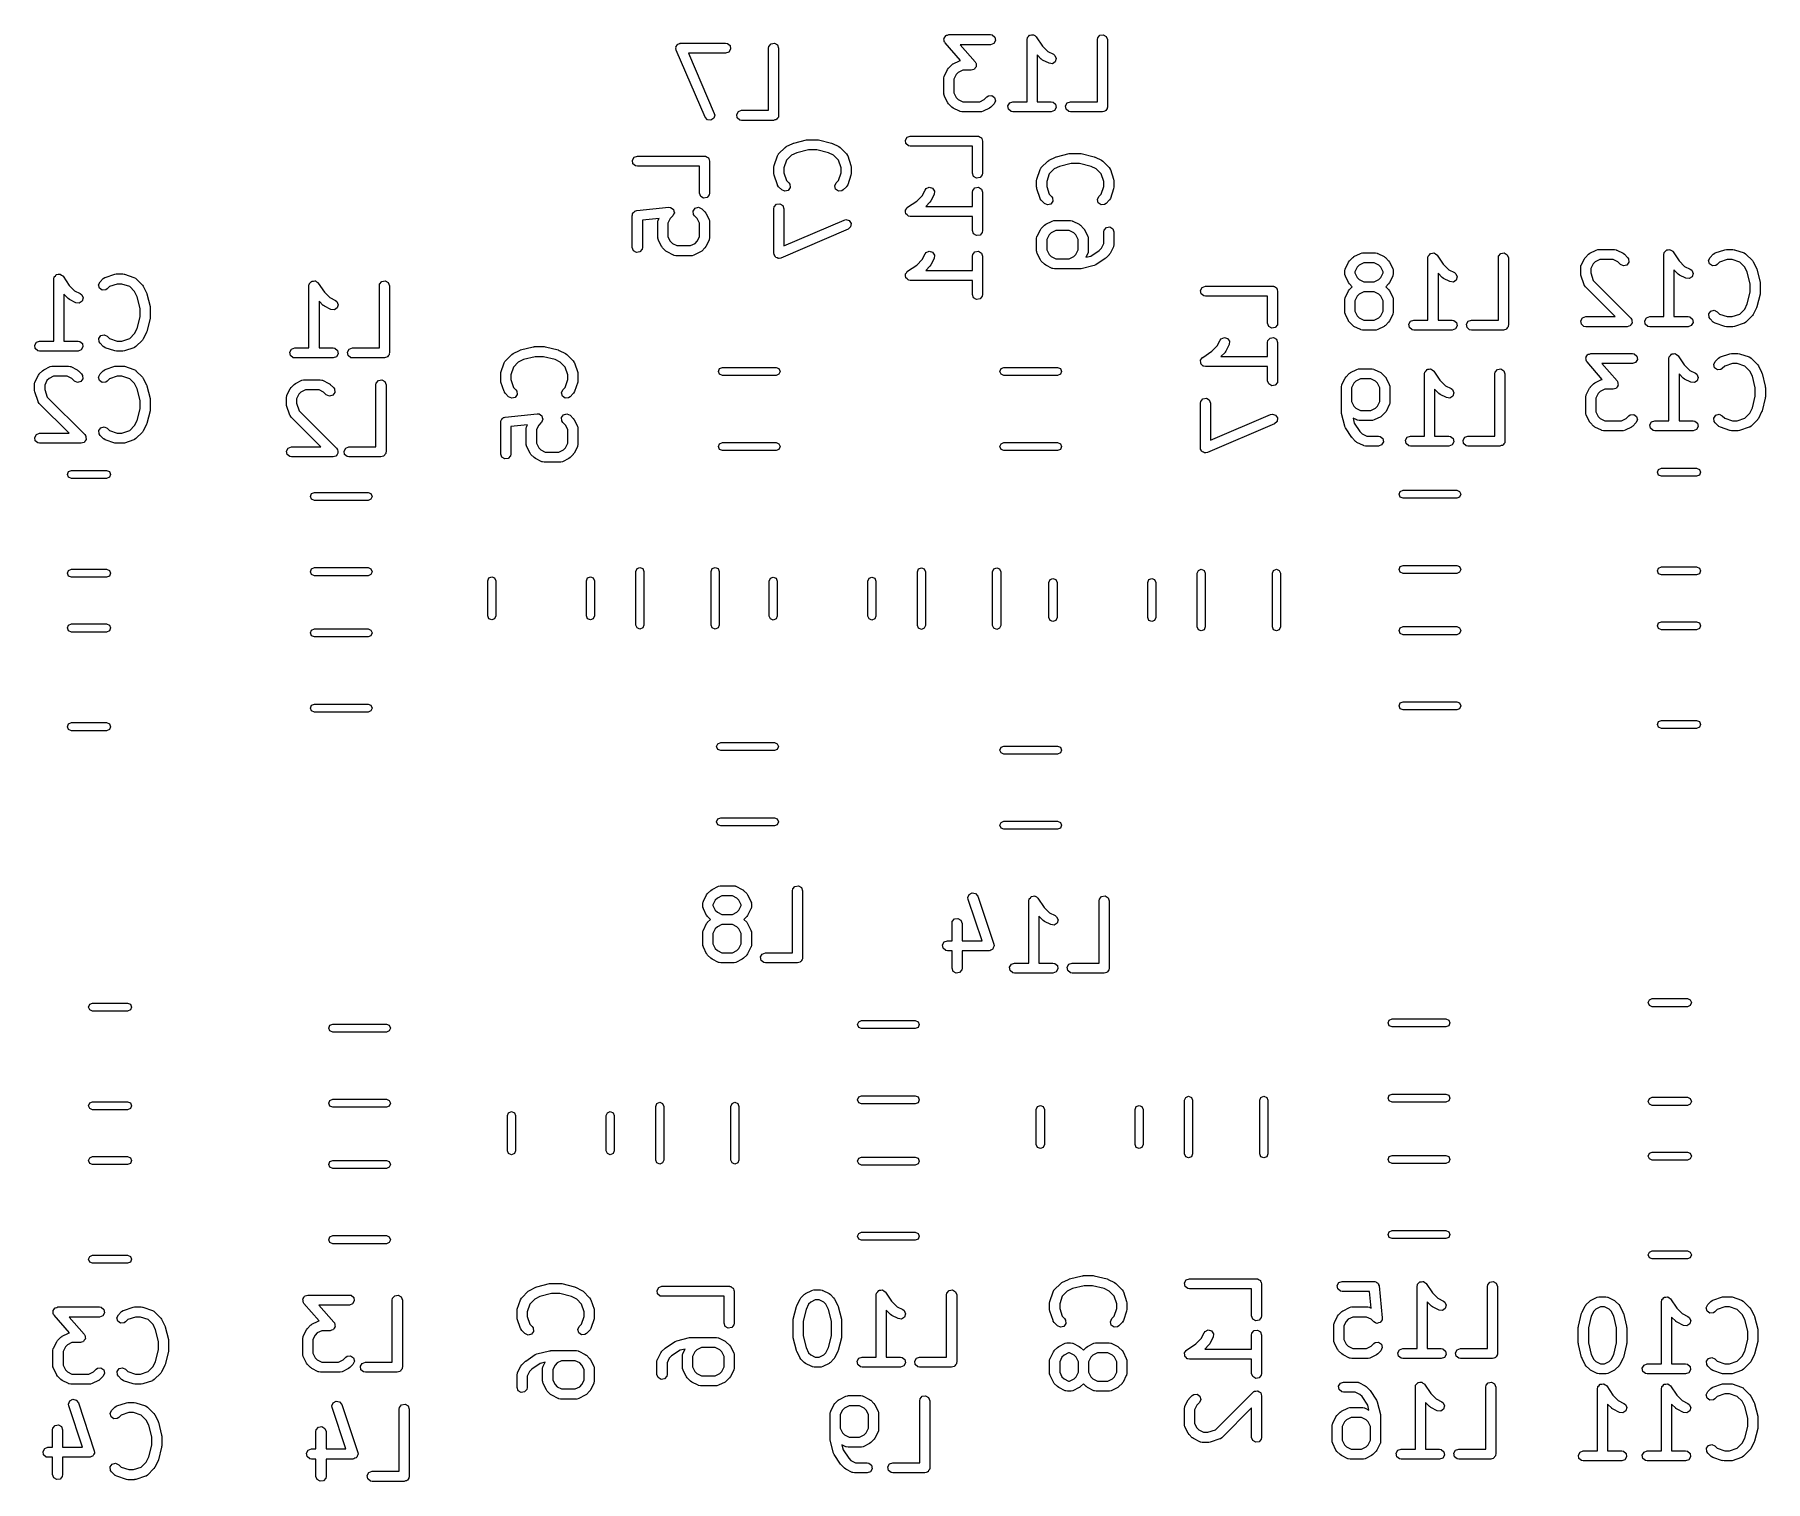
# Model space of a CAD drawing. Extents: x 0.65 to 1.66, y 0.42 to 1.27.
import ezdxf

# ---------------------------------------------------------------- set-up
doc = ezdxf.new("R2010")
doc.units = 0
doc.header["$MEASUREMENT"] = 0
doc.layers.add('BLACK', color=7, linetype='CONTINUOUS')

msp = doc.modelspace()

# ---------------------------------------------------------------- linework, layer by layer
at = {"layer": 'BLACK', "linetype": 'CONTINUOUS'}
for p, q in [((1.18256, 1.26807), (1.18268, 1.26828)), ((1.18267, 1.26851), (1.18317, 1.26913)), ((1.18268, 1.26828), (1.18267, 1.26851)), ((1.18317, 1.26913), (1.18357, 1.26982)), ((1.18357, 1.26982), (1.18379, 1.2699)), ((1.18379, 1.2699), (1.18394, 1.27009)), ((1.18394, 1.27009), (1.18472, 1.27024)), ((1.18472, 1.27024), (1.18547, 1.27051)), ((1.18547, 1.27051), (1.20984, 1.27051)), ((1.20984, 1.27051), (1.21085, 1.27033)), ((1.21085, 1.27033), (1.2124, 1.26904)), ((1.2124, 1.26904), (1.21275, 1.26705)), ((1.23126, 1.26756), (1.23144, 1.26857)), ((1.23144, 1.26857), (1.23155, 1.2687)), ((1.23155, 1.2687), (1.23157, 1.26887)), ((1.23157, 1.26887), (1.23219, 1.26946)), ((1.23219, 1.26946), (1.23274, 1.27012)), ((1.23274, 1.27012), (1.2329, 1.27015)), ((1.2329, 1.27015), (1.23303, 1.27026)), ((1.23303, 1.27026), (1.23388, 1.27032)), ((1.23388, 1.27032), (1.23473, 1.27047)), ((1.23473, 1.27047), (1.23487, 1.27038)), ((1.23487, 1.27038), (1.23504, 1.27039)), ((1.23504, 1.27039), (1.23573, 1.26989)), ((1.23573, 1.26989), (1.23648, 1.26946)), ((1.23648, 1.26946), (1.23653, 1.2693)), ((1.23653, 1.2693), (1.23667, 1.2692)), ((1.23667, 1.2692), (1.24026, 1.26382)), ((1.27251, 1.26756), (1.27268, 1.26857)), ((1.27268, 1.26857), (1.27398, 1.27012)), ((1.27398, 1.27012), (1.27597, 1.27047)), ((1.27597, 1.27047), (1.27772, 1.26946)), ((1.27772, 1.26946), (1.27841, 1.26756)), ((1.02539, 1.2624), (1.0255, 1.26273)), ((1.02563, 1.2614), (1.02539, 1.2624)), ((1.02543, 1.26307), (1.02578, 1.26367)), ((1.0255, 1.26273), (1.02543, 1.26307)), ((1.0425, 1.22203), (1.02563, 1.2614)), ((1.02578, 1.26367), (1.02598, 1.26433)), ((1.02598, 1.26433), (1.02627, 1.26452)), ((1.02627, 1.26452), (1.02644, 1.26482)), ((1.02644, 1.26482), (1.02709, 1.26506)), ((1.02709, 1.26506), (1.02767, 1.26543)), ((1.02767, 1.26543), (1.02801, 1.26539)), ((1.02801, 1.26539), (1.02834, 1.26551)), ((1.02834, 1.26551), (1.05459, 1.26551)), ((1.05459, 1.25961), (1.03282, 1.25961)), ((1.03282, 1.25961), (1.04793, 1.22435)), ((1.05459, 1.26551), (1.0556, 1.26533)), ((1.05649, 1.2603), (1.05459, 1.25961)), ((1.0556, 1.26533), (1.05715, 1.26404)), ((1.0575, 1.26205), (1.05649, 1.2603)), ((1.05715, 1.26404), (1.0575, 1.26205)), ((1.07976, 1.26256), (1.07994, 1.26357)), ((1.07976, 1.22614), (1.07976, 1.26256)), ((1.07994, 1.26357), (1.08123, 1.26512)), ((1.08123, 1.26512), (1.08322, 1.26547)), ((1.08322, 1.26547), (1.08497, 1.26446)), ((1.08497, 1.26446), (1.08566, 1.26256)), ((1.08566, 1.26256), (1.08566, 1.22319)), ((1.1827, 1.26729), (1.18256, 1.26807)), ((1.18272, 1.26649), (1.1827, 1.26729)), ((1.18289, 1.2662), (1.18272, 1.26649)), ((1.18291, 1.26608), (1.18289, 1.2662)), ((1.18302, 1.266), (1.18291, 1.26608)), ((1.18325, 1.26562), (1.18302, 1.266)), ((1.19221, 1.25537), (1.18325, 1.26562)), ((1.20984, 1.26461), (1.19198, 1.26461)), ((1.19198, 1.26461), (1.20082, 1.25451)), ((1.21174, 1.2653), (1.20984, 1.26461)), ((1.21275, 1.26705), (1.21174, 1.2653)), ((1.23126, 1.23114), (1.23126, 1.26756)), ((1.23962, 1.2561), (1.23717, 1.25856)), ((1.23717, 1.25856), (1.23717, 1.23114)), ((1.24026, 1.26382), (1.24346, 1.26061)), ((1.24346, 1.26061), (1.24678, 1.25895)), ((1.24678, 1.25895), (1.24761, 1.25834)), ((1.24761, 1.25834), (1.24841, 1.25649)), ((1.27251, 1.23114), (1.27251, 1.26756)), ((1.27841, 1.26756), (1.27841, 1.22819)), ((1.18283, 1.24638), (1.1847, 1.25013)), ((1.1847, 1.25013), (1.18523, 1.25084)), ((1.18523, 1.25084), (1.18526, 1.2509)), ((1.18526, 1.2509), (1.18713, 1.25277)), ((1.18713, 1.25277), (1.18785, 1.25328)), ((1.18785, 1.25328), (1.1879, 1.25333)), ((1.1879, 1.25333), (1.19165, 1.2552)), ((1.19097, 1.24826), (1.18977, 1.24706)), ((1.19367, 1.24961), (1.19097, 1.24826)), ((1.19165, 1.2552), (1.19221, 1.25537)), ((1.19859, 1.24961), (1.19367, 1.24961)), ((1.19934, 1.24988), (1.19859, 1.24961)), ((1.20012, 1.25004), (1.19934, 1.24988)), ((1.20027, 1.25022), (1.20012, 1.25004)), ((1.20049, 1.2503), (1.20027, 1.25022)), ((1.20089, 1.25099), (1.20049, 1.2503)), ((1.20082, 1.25451), (1.20105, 1.25413)), ((1.20139, 1.25161), (1.20089, 1.25099)), ((1.20105, 1.25413), (1.20115, 1.25404)), ((1.20115, 1.25404), (1.20117, 1.25392)), ((1.20117, 1.25392), (1.20135, 1.25363)), ((1.20135, 1.25363), (1.20136, 1.25283)), ((1.20136, 1.25283), (1.2015, 1.25205)), ((1.2015, 1.25205), (1.20138, 1.25184)), ((1.20138, 1.25184), (1.20139, 1.25161)), ((1.23968, 1.25607), (1.23962, 1.2561)), ((1.24039, 1.25554), (1.23968, 1.25607)), ((1.24414, 1.25367), (1.24039, 1.25554)), ((1.24615, 1.25344), (1.24414, 1.25367)), ((1.24783, 1.25455), (1.24615, 1.25344)), ((1.24841, 1.25649), (1.24783, 1.25455)), ((1.18252, 1.24506), (1.1827, 1.24607)), ((1.18252, 1.23569), (1.18252, 1.24506)), ((1.1827, 1.24607), (1.18281, 1.24621)), ((1.18281, 1.24621), (1.18283, 1.24638)), ((1.18977, 1.24706), (1.18842, 1.24437)), ((1.18842, 1.24437), (1.18842, 1.23639)), ((1.18258, 1.23552), (1.18252, 1.23569)), ((1.18254, 1.23535), (1.18258, 1.23552)), ((1.18283, 1.23437), (1.18254, 1.23535)), ((1.1847, 1.23062), (1.18283, 1.23437)), ((1.18475, 1.23057), (1.1847, 1.23062)), ((1.18526, 1.22985), (1.18475, 1.23057)), ((1.18713, 1.22798), (1.18526, 1.22985)), ((1.18719, 1.22795), (1.18713, 1.22798)), ((1.1879, 1.22742), (1.18719, 1.22795)), ((1.18842, 1.23639), (1.18977, 1.23369)), ((1.18977, 1.23369), (1.19097, 1.23249)), ((1.19097, 1.23249), (1.19367, 1.23114)), ((1.19367, 1.23114), (1.20352, 1.23114)), ((1.20352, 1.23114), (1.20622, 1.23249)), ((1.20622, 1.23249), (1.20775, 1.23403)), ((1.20775, 1.23403), (1.20859, 1.23462)), ((1.20859, 1.23462), (1.21061, 1.23479)), ((1.21005, 1.22798), (1.20933, 1.22747)), ((1.21193, 1.22985), (1.21005, 1.22798)), ((1.21061, 1.23479), (1.21226, 1.23363)), ((1.21278, 1.23168), (1.21193, 1.22985)), ((1.21226, 1.23363), (1.21278, 1.23168)), ((1.22006, 1.2287), (1.22107, 1.23045)), ((1.22041, 1.22671), (1.22006, 1.2287)), ((1.22107, 1.23045), (1.22297, 1.23114)), ((1.22297, 1.23114), (1.23126, 1.23114)), ((1.23717, 1.23114), (1.24546, 1.23114)), ((1.24546, 1.23114), (1.24647, 1.23096)), ((1.24647, 1.23096), (1.24802, 1.22967)), ((1.24837, 1.22768), (1.24736, 1.22593)), ((1.24802, 1.22967), (1.24837, 1.22768)), ((1.2538, 1.2287), (1.25481, 1.23045)), ((1.25415, 1.22671), (1.2538, 1.2287)), ((1.25481, 1.23045), (1.25671, 1.23114)), ((1.25671, 1.23114), (1.27251, 1.23114)), ((1.2783, 1.22756), (1.27823, 1.22718)), ((1.27837, 1.22768), (1.2783, 1.22756)), ((1.27841, 1.22819), (1.27834, 1.22781)), ((1.27834, 1.22781), (1.27837, 1.22768)), ((1.04388, 1.22055), (1.0425, 1.22203)), ((1.04589, 1.22031), (1.04388, 1.22055)), ((1.04758, 1.22142), (1.04589, 1.22031)), ((1.04816, 1.22335), (1.04758, 1.22142)), ((1.04793, 1.22435), (1.04816, 1.22335)), ((1.06106, 1.2237), (1.06207, 1.22545)), ((1.06141, 1.22171), (1.06106, 1.2237)), ((1.06295, 1.22042), (1.06141, 1.22171)), ((1.06207, 1.22545), (1.06396, 1.22614)), ((1.06396, 1.22024), (1.06295, 1.22042)), ((1.06396, 1.22614), (1.07976, 1.22614)), ((1.08271, 1.22024), (1.06396, 1.22024)), ((1.08343, 1.2205), (1.08271, 1.22024)), ((1.08419, 1.22063), (1.08343, 1.2205)), ((1.08436, 1.22084), (1.08419, 1.22063)), ((1.08461, 1.22093), (1.08436, 1.22084)), ((1.08499, 1.22159), (1.08461, 1.22093)), ((1.08549, 1.22218), (1.08499, 1.22159)), ((1.08555, 1.22256), (1.08549, 1.22218)), ((1.08562, 1.22268), (1.08555, 1.22256)), ((1.08566, 1.22319), (1.0856, 1.22281)), ((1.0856, 1.22281), (1.08562, 1.22268)), ((1.19165, 1.22555), (1.1879, 1.22742)), ((1.19182, 1.22553), (1.19165, 1.22555)), ((1.19196, 1.22542), (1.19182, 1.22553)), ((1.19297, 1.22524), (1.19196, 1.22542)), ((1.20422, 1.22524), (1.19297, 1.22524)), ((1.20438, 1.2253), (1.20422, 1.22524)), ((1.20456, 1.22526), (1.20438, 1.2253)), ((1.20554, 1.22555), (1.20456, 1.22526)), ((1.20929, 1.22742), (1.20554, 1.22555)), ((1.20933, 1.22747), (1.20929, 1.22742)), ((1.22196, 1.22542), (1.22041, 1.22671)), ((1.22297, 1.22524), (1.22196, 1.22542)), ((1.24546, 1.22524), (1.22297, 1.22524)), ((1.24736, 1.22593), (1.24546, 1.22524)), ((1.2557, 1.22542), (1.25415, 1.22671)), ((1.25671, 1.22524), (1.2557, 1.22542)), ((1.27546, 1.22524), (1.25671, 1.22524)), ((1.27618, 1.2255), (1.27546, 1.22524)), ((1.27693, 1.22563), (1.27618, 1.2255)), ((1.27711, 1.22584), (1.27693, 1.22563)), ((1.27736, 1.22593), (1.27711, 1.22584)), ((1.27774, 1.22659), (1.27736, 1.22593)), ((1.27823, 1.22718), (1.27774, 1.22659)), ((1.0945, 1.20692), (1.102, 1.2088)), ((1.102, 1.2088), (1.10259, 1.20884)), ((1.10259, 1.20884), (1.10271, 1.20889)), ((1.10271, 1.20889), (1.10834, 1.20889)), ((1.10834, 1.20889), (1.10892, 1.20878)), ((1.10892, 1.20878), (1.10906, 1.2088)), ((1.10906, 1.2088), (1.11655, 1.20692)), ((1.15993, 1.20857), (1.16094, 1.21032)), ((1.16028, 1.20658), (1.15993, 1.20857)), ((1.16094, 1.21032), (1.16284, 1.21101)), ((1.16284, 1.21101), (1.20221, 1.21101)), ((1.20221, 1.21101), (1.2026, 1.21094)), ((1.2026, 1.21094), (1.20272, 1.21096)), ((1.20272, 1.21096), (1.20284, 1.2109)), ((1.20284, 1.2109), (1.20322, 1.21083)), ((1.20322, 1.21083), (1.20381, 1.21034)), ((1.20381, 1.21034), (1.20447, 1.20995)), ((1.20447, 1.20995), (1.20456, 1.2097)), ((1.20456, 1.2097), (1.20477, 1.20953)), ((1.20477, 1.20953), (1.2049, 1.20878)), ((1.2049, 1.20878), (1.20516, 1.20806)), ((1.20516, 1.20806), (1.20516, 1.18931)), ((0.999934, 1.19682), (1.00094, 1.19857)), ((1.00094, 1.19857), (1.00284, 1.19926)), ((1.00284, 1.19926), (1.04221, 1.19926)), ((1.04221, 1.19926), (1.0426, 1.19919)), ((1.0426, 1.19919), (1.04272, 1.19922)), ((1.04272, 1.19922), (1.04284, 1.19915)), ((1.04284, 1.19915), (1.04322, 1.19908)), ((1.04322, 1.19908), (1.04381, 1.19859)), ((1.04381, 1.19859), (1.04447, 1.19821)), ((1.04447, 1.19821), (1.04456, 1.19796)), ((1.04456, 1.19796), (1.04477, 1.19779)), ((1.04477, 1.19779), (1.0449, 1.19703)), ((1.08304, 1.19374), (1.08492, 1.19937)), ((1.08492, 1.19937), (1.0854, 1.20027)), ((1.0854, 1.20027), (1.08555, 1.20036)), ((1.08555, 1.20036), (1.08563, 1.20052)), ((1.08563, 1.20052), (1.08938, 1.20427)), ((1.08938, 1.20427), (1.0901, 1.20478)), ((1.0901, 1.20478), (1.09015, 1.20483)), ((1.09015, 1.20483), (1.0939, 1.2067)), ((1.09322, 1.19976), (1.0903, 1.19684)), ((1.09625, 1.20127), (1.09322, 1.19976)), ((1.0939, 1.2067), (1.09438, 1.20685)), ((1.09438, 1.20685), (1.0945, 1.20692)), ((1.10308, 1.20298), (1.09625, 1.20127)), ((1.10798, 1.20298), (1.10308, 1.20298)), ((1.11481, 1.20127), (1.10798, 1.20298)), ((1.11784, 1.19976), (1.11481, 1.20127)), ((1.11655, 1.20692), (1.11702, 1.20672)), ((1.11702, 1.20672), (1.11716, 1.2067)), ((1.11716, 1.2067), (1.12091, 1.20483)), ((1.12076, 1.19684), (1.11784, 1.19976)), ((1.12091, 1.20483), (1.12162, 1.2043)), ((1.12162, 1.2043), (1.12168, 1.20427)), ((1.12168, 1.20427), (1.12542, 1.20052)), ((1.12542, 1.20052), (1.12601, 1.19968)), ((1.12601, 1.19968), (1.12603, 1.19951)), ((1.12603, 1.19951), (1.12614, 1.19937)), ((1.12614, 1.19937), (1.12801, 1.19374)), ((1.16183, 1.20528), (1.16028, 1.20658)), ((1.16284, 1.2051), (1.16183, 1.20528)), ((1.19926, 1.2051), (1.16284, 1.2051)), ((1.19926, 1.18931), (1.19926, 1.2051)), ((1.24415, 1.19683), (1.2479, 1.1987)), ((1.2479, 1.1987), (1.24838, 1.19885)), ((1.24838, 1.19885), (1.2485, 1.19892)), ((1.2485, 1.19892), (1.256, 1.2008)), ((1.256, 1.2008), (1.25659, 1.20084)), ((1.25659, 1.20084), (1.25671, 1.20089)), ((1.25671, 1.20089), (1.26234, 1.20089)), ((1.26234, 1.20089), (1.26292, 1.20078)), ((1.26292, 1.20078), (1.26306, 1.2008)), ((1.26306, 1.2008), (1.27055, 1.19892)), ((1.27055, 1.19892), (1.27102, 1.19872)), ((1.27102, 1.19872), (1.27116, 1.1987)), ((1.27116, 1.1987), (1.27491, 1.19683)), ((1.00028, 1.19483), (0.999934, 1.19682)), ((1.00183, 1.19353), (1.00028, 1.19483)), ((1.00284, 1.19336), (1.00183, 1.19353)), ((1.03926, 1.19336), (1.00284, 1.19336)), ((1.03926, 1.17756), (1.03926, 1.19336)), ((1.0449, 1.19703), (1.04516, 1.19631)), ((1.04516, 1.19631), (1.04516, 1.17756)), ((1.08289, 1.19281), (1.08304, 1.19368)), ((1.08289, 1.18906), (1.08289, 1.19281)), ((1.08291, 1.189), (1.08289, 1.18906)), ((1.08304, 1.18813), (1.08291, 1.189)), ((1.08304, 1.19368), (1.08304, 1.19374)), ((1.08492, 1.1825), (1.08304, 1.18813)), ((1.0903, 1.19684), (1.08879, 1.19233)), ((1.08879, 1.19233), (1.08879, 1.18954)), ((1.08879, 1.18954), (1.0903, 1.18503)), ((1.12226, 1.19233), (1.12076, 1.19684)), ((1.12076, 1.18503), (1.12226, 1.18954)), ((1.12226, 1.18954), (1.12226, 1.19233)), ((1.12801, 1.18813), (1.12614, 1.1825)), ((1.12801, 1.19374), (1.12814, 1.19287)), ((1.12816, 1.18906), (1.12801, 1.18819)), ((1.12801, 1.18819), (1.12801, 1.18813)), ((1.12814, 1.19287), (1.12816, 1.19281)), ((1.12816, 1.19281), (1.12816, 1.18906)), ((1.19995, 1.18741), (1.19926, 1.18931)), ((1.2017, 1.1864), (1.19995, 1.18741)), ((1.20499, 1.1883), (1.20369, 1.18675)), ((1.20516, 1.18931), (1.20499, 1.1883)), ((1.23704, 1.18574), (1.23892, 1.19137)), ((1.23892, 1.19137), (1.2394, 1.19227)), ((1.2394, 1.19227), (1.23955, 1.19236)), ((1.23955, 1.19236), (1.23963, 1.19252)), ((1.23963, 1.19252), (1.24338, 1.19627)), ((1.2443, 1.18884), (1.24279, 1.18433)), ((1.24338, 1.19627), (1.2441, 1.19678)), ((1.2441, 1.19678), (1.24415, 1.19683)), ((1.24722, 1.19176), (1.2443, 1.18884)), ((1.25025, 1.19327), (1.24722, 1.19176)), ((1.25708, 1.19498), (1.25025, 1.19327)), ((1.26198, 1.19498), (1.25708, 1.19498)), ((1.26881, 1.19327), (1.26198, 1.19498)), ((1.27184, 1.19176), (1.26881, 1.19327)), ((1.27476, 1.18884), (1.27184, 1.19176)), ((1.27626, 1.18433), (1.27476, 1.18884)), ((1.27491, 1.19683), (1.27562, 1.1963)), ((1.27562, 1.1963), (1.27568, 1.19627)), ((1.27568, 1.19627), (1.27942, 1.19252)), ((1.27942, 1.19252), (1.28001, 1.19168)), ((1.28001, 1.19168), (1.28003, 1.19151)), ((1.28003, 1.19151), (1.28014, 1.19137)), ((1.28014, 1.19137), (1.28201, 1.18574)), ((1.03995, 1.17566), (1.03926, 1.17756)), ((1.04516, 1.17756), (1.04499, 1.17655)), ((1.08503, 1.18236), (1.08492, 1.1825)), ((1.08504, 1.18219), (1.08503, 1.18236)), ((1.08563, 1.18135), (1.08504, 1.18219)), ((1.0875, 1.17947), (1.08563, 1.18135)), ((1.08933, 1.17862), (1.0875, 1.17947)), ((1.09128, 1.17914), (1.08933, 1.17862)), ((1.0903, 1.18503), (1.09168, 1.18365)), ((1.09244, 1.1808), (1.09128, 1.17914)), ((1.09168, 1.18365), (1.09227, 1.18281)), ((1.09227, 1.18281), (1.09244, 1.1808)), ((1.11852, 1.18182), (1.11937, 1.18365)), ((1.11904, 1.17987), (1.11852, 1.18182)), ((1.1207, 1.17871), (1.11904, 1.17987)), ((1.11937, 1.18365), (1.12076, 1.18503)), ((1.12271, 1.17889), (1.1207, 1.17871)), ((1.12355, 1.17947), (1.12271, 1.17889)), ((1.12542, 1.18135), (1.12355, 1.17947)), ((1.1255, 1.18151), (1.12542, 1.18135)), ((1.12565, 1.1816), (1.1255, 1.18151)), ((1.12614, 1.1825), (1.12565, 1.1816)), ((1.16979, 1.17606), (1.17145, 1.17938)), ((1.17145, 1.17938), (1.17206, 1.1802)), ((1.17206, 1.1802), (1.17391, 1.18101)), ((1.17391, 1.18101), (1.17585, 1.18043)), ((1.17585, 1.18043), (1.17696, 1.17875)), ((1.17696, 1.17875), (1.17673, 1.17674)), ((1.19926, 1.17806), (1.19944, 1.17907)), ((1.19926, 1.16976), (1.19926, 1.17806)), ((1.19944, 1.17907), (1.20074, 1.18062)), ((1.20074, 1.18062), (1.20272, 1.18097)), ((1.20369, 1.18675), (1.2017, 1.1864)), ((1.20272, 1.18097), (1.20447, 1.17996)), ((1.20447, 1.17996), (1.20516, 1.17806)), ((1.20516, 1.17806), (1.20516, 1.15556)), ((1.23689, 1.18481), (1.23704, 1.18568)), ((1.23689, 1.18106), (1.23689, 1.18481)), ((1.23691, 1.181), (1.23689, 1.18106)), ((1.23704, 1.18013), (1.23691, 1.181)), ((1.23704, 1.18568), (1.23704, 1.18574)), ((1.23892, 1.1745), (1.23704, 1.18013)), ((1.24279, 1.18433), (1.24279, 1.18154)), ((1.24279, 1.18154), (1.2443, 1.17703)), ((1.2443, 1.17703), (1.24568, 1.17565)), ((1.27337, 1.17565), (1.27476, 1.17703)), ((1.27476, 1.17703), (1.27626, 1.18154)), ((1.27626, 1.18154), (1.27626, 1.18433)), ((1.28201, 1.18013), (1.28014, 1.1745)), ((1.28201, 1.18574), (1.28214, 1.18487)), ((1.28216, 1.18106), (1.28201, 1.18019)), ((1.28201, 1.18019), (1.28201, 1.18013)), ((1.28214, 1.18487), (1.28216, 1.18481)), ((1.28216, 1.18481), (1.28216, 1.18106)), ((1.0011, 1.16668), (1.00137, 1.167)), ((1.00137, 1.167), (1.00198, 1.1671)), ((1.00198, 1.1671), (1.00255, 1.16738)), ((1.00255, 1.16738), (1.0213, 1.16925)), ((1.0213, 1.16925), (1.02232, 1.16917)), ((1.02232, 1.16917), (1.02233, 1.16916)), ((1.02233, 1.16916), (1.02235, 1.16917)), ((1.02235, 1.16917), (1.02317, 1.1686)), ((1.02317, 1.1686), (1.02399, 1.16804)), ((1.02399, 1.16804), (1.02399, 1.16802)), ((1.02399, 1.16802), (1.02401, 1.16801)), ((1.02401, 1.16801), (1.02427, 1.16705)), ((1.02427, 1.16705), (1.02453, 1.16609)), ((1.03561, 1.16708), (1.03677, 1.16873)), ((1.03579, 1.16507), (1.03561, 1.16708)), ((1.03677, 1.16873), (1.03872, 1.16925)), ((1.03872, 1.16925), (1.04055, 1.1684)), ((1.0417, 1.17465), (1.03995, 1.17566)), ((1.04055, 1.1684), (1.04242, 1.16653)), ((1.04369, 1.175), (1.0417, 1.17465)), ((1.04499, 1.17655), (1.04369, 1.175)), ((1.08289, 1.16844), (1.08307, 1.16945)), ((1.08289, 1.14219), (1.08289, 1.16844)), ((1.08307, 1.16945), (1.08437, 1.171)), ((1.08437, 1.171), (1.08635, 1.17135)), ((1.08635, 1.17135), (1.0881, 1.17034)), ((1.0881, 1.17034), (1.08879, 1.16844)), ((1.08879, 1.16844), (1.08879, 1.14667)), ((1.15993, 1.16732), (1.16002, 1.16747)), ((1.16008, 1.16648), (1.15993, 1.16732)), ((1.16001, 1.16764), (1.16052, 1.16833)), ((1.16002, 1.16747), (1.16001, 1.16764)), ((1.16052, 1.16833), (1.16094, 1.16907)), ((1.16094, 1.16907), (1.1611, 1.16913)), ((1.1611, 1.16913), (1.1612, 1.16927)), ((1.1612, 1.16927), (1.16658, 1.17286)), ((1.16658, 1.17286), (1.16979, 1.17606)), ((1.1743, 1.17222), (1.17185, 1.16976)), ((1.17185, 1.16976), (1.19926, 1.16976)), ((1.17433, 1.17228), (1.1743, 1.17222)), ((1.17486, 1.17299), (1.17433, 1.17228)), ((1.17673, 1.17674), (1.17486, 1.17299)), ((1.23903, 1.17436), (1.23892, 1.1745)), ((1.23904, 1.17419), (1.23903, 1.17436)), ((1.23963, 1.17335), (1.23904, 1.17419)), ((1.2415, 1.17147), (1.23963, 1.17335)), ((1.24333, 1.17062), (1.2415, 1.17147)), ((1.24528, 1.17114), (1.24333, 1.17062)), ((1.24644, 1.1728), (1.24528, 1.17114)), ((1.24568, 1.17565), (1.24627, 1.17481)), ((1.24627, 1.17481), (1.24644, 1.1728)), ((1.27252, 1.17382), (1.27337, 1.17565)), ((1.27304, 1.17187), (1.27252, 1.17382)), ((1.2747, 1.17071), (1.27304, 1.17187)), ((1.27671, 1.17089), (1.2747, 1.17071)), ((1.27755, 1.17147), (1.27671, 1.17089)), ((1.27942, 1.17335), (1.27755, 1.17147)), ((1.2795, 1.17351), (1.27942, 1.17335)), ((1.27965, 1.1736), (1.2795, 1.17351)), ((1.28014, 1.1745), (1.27965, 1.1736)), ((0.999889, 1.16444), (0.999916, 1.16459)), ((0.999889, 1.14569), (0.999889, 1.16444)), ((0.999897, 1.16466), (0.999948, 1.16477)), ((0.999916, 1.16459), (0.999897, 1.16466)), ((0.999948, 1.16477), (1.00007, 1.16545)), ((1.00007, 1.16545), (1.00047, 1.16593)), ((1.00047, 1.16593), (1.00073, 1.1665)), ((1.00073, 1.1665), (1.0011, 1.16668)), ((1.01557, 1.16274), (1.00579, 1.16177)), ((1.00579, 1.16177), (1.00579, 1.14569)), ((1.01489, 1.16069), (1.01507, 1.1617)), ((1.01489, 1.15131), (1.01489, 1.16069)), ((1.01507, 1.1617), (1.01518, 1.16183)), ((1.01518, 1.16183), (1.0152, 1.16201)), ((1.0152, 1.16201), (1.01557, 1.16274)), ((1.02214, 1.16269), (1.02079, 1.15999)), ((1.02079, 1.15999), (1.02079, 1.15201)), ((1.02368, 1.16423), (1.02214, 1.16269)), ((1.02369, 1.16424), (1.02368, 1.16423)), ((1.0237, 1.16425), (1.02369, 1.16424)), ((1.02411, 1.16516), (1.0237, 1.16425)), ((1.02453, 1.16606), (1.02411, 1.16516)), ((1.02453, 1.16609), (1.02453, 1.16607)), ((1.02453, 1.16607), (1.02453, 1.16606)), ((1.03637, 1.16423), (1.03579, 1.16507)), ((1.03791, 1.16269), (1.03637, 1.16423)), ((1.03926, 1.15999), (1.03791, 1.16269)), ((1.03926, 1.15201), (1.03926, 1.15999)), ((1.04242, 1.16653), (1.04293, 1.1658)), ((1.04293, 1.1658), (1.04298, 1.16576)), ((1.04298, 1.16576), (1.04485, 1.16201)), ((1.04485, 1.16201), (1.04515, 1.16103)), ((1.04515, 1.16103), (1.0451, 1.16085)), ((1.0451, 1.16085), (1.04516, 1.16069)), ((1.04516, 1.16069), (1.04516, 1.15131)), ((1.08879, 1.14667), (1.12405, 1.16178)), ((1.12405, 1.16178), (1.12505, 1.16201)), ((1.12505, 1.16201), (1.12698, 1.16143)), ((1.12785, 1.15773), (1.12637, 1.15635)), ((1.12698, 1.16143), (1.12809, 1.15974)), ((1.12809, 1.15974), (1.12785, 1.15773)), ((1.16014, 1.16563), (1.16008, 1.16648)), ((1.16026, 1.1655), (1.16014, 1.16563)), ((1.16028, 1.16534), (1.16026, 1.1655)), ((1.16094, 1.16478), (1.16028, 1.16534)), ((1.16153, 1.16417), (1.16094, 1.16478)), ((1.1617, 1.16415), (1.16153, 1.16417)), ((1.16183, 1.16404), (1.1617, 1.16415)), ((1.16284, 1.16386), (1.16183, 1.16404)), ((1.19926, 1.16386), (1.16284, 1.16386)), ((1.19926, 1.15556), (1.19926, 1.16386)), ((1.23908, 1.15613), (1.2396, 1.15684)), ((1.2396, 1.15684), (1.23963, 1.1569)), ((1.23963, 1.1569), (1.2415, 1.15878)), ((1.2415, 1.15878), (1.24223, 1.15928)), ((1.24223, 1.15928), (1.24227, 1.15933)), ((1.24227, 1.15933), (1.24602, 1.1612)), ((1.24602, 1.1612), (1.247, 1.1615)), ((1.247, 1.1615), (1.24717, 1.16146)), ((1.24717, 1.16146), (1.24734, 1.16152)), ((1.24734, 1.16152), (1.25671, 1.16152)), ((1.25671, 1.16152), (1.25772, 1.16134)), ((1.25772, 1.16134), (1.25786, 1.16122)), ((1.25786, 1.16122), (1.25804, 1.1612)), ((1.25804, 1.1612), (1.26178, 1.15933)), ((1.26178, 1.15933), (1.26249, 1.1588)), ((1.26249, 1.1588), (1.26255, 1.15878)), ((1.26255, 1.15878), (1.26443, 1.1569)), ((1.26443, 1.1569), (1.26493, 1.15618)), ((1.27644, 1.15582), (1.27774, 1.15737)), ((1.27774, 1.15737), (1.27972, 1.15772)), ((1.27972, 1.15772), (1.28147, 1.15671)), ((1.28147, 1.15671), (1.28216, 1.15481)), ((1.01495, 1.15115), (1.01489, 1.15131)), ((1.01491, 1.15098), (1.01495, 1.15115)), ((1.0152, 1.14999), (1.01491, 1.15098)), ((1.01707, 1.14624), (1.0152, 1.14999)), ((1.02079, 1.15201), (1.02214, 1.14931)), ((1.02214, 1.14931), (1.02334, 1.14812)), ((1.02334, 1.14812), (1.02604, 1.14677)), ((1.02604, 1.14677), (1.03402, 1.14677)), ((1.03402, 1.14677), (1.03671, 1.14812)), ((1.03671, 1.14812), (1.03791, 1.14931)), ((1.03791, 1.14931), (1.03926, 1.15201)), ((1.04485, 1.14999), (1.04298, 1.14624)), ((1.04487, 1.15017), (1.04485, 1.14999)), ((1.04499, 1.15031), (1.04487, 1.15017)), ((1.04516, 1.15131), (1.04499, 1.15031)), ((1.12637, 1.15635), (1.087, 1.13948)), ((1.19995, 1.15367), (1.19926, 1.15556)), ((1.2017, 1.15266), (1.19995, 1.15367)), ((1.20369, 1.15301), (1.2017, 1.15266)), ((1.20499, 1.15455), (1.20369, 1.15301)), ((1.20516, 1.15556), (1.20499, 1.15455)), ((1.23689, 1.15106), (1.23707, 1.15207)), ((1.23689, 1.14357), (1.23689, 1.15106)), ((1.23707, 1.15207), (1.23718, 1.15221)), ((1.23718, 1.15221), (1.2372, 1.15239)), ((1.2372, 1.15239), (1.23908, 1.15613)), ((1.24414, 1.15306), (1.24279, 1.15037)), ((1.24279, 1.15037), (1.24279, 1.14426)), ((1.24534, 1.15426), (1.24414, 1.15306)), ((1.24804, 1.15561), (1.24534, 1.15426)), ((1.25602, 1.15561), (1.24804, 1.15561)), ((1.25872, 1.15426), (1.25602, 1.15561)), ((1.25991, 1.15306), (1.25872, 1.15426)), ((1.26126, 1.15037), (1.25991, 1.15306)), ((1.26126, 1.14426), (1.26126, 1.15037)), ((1.26493, 1.15618), (1.26498, 1.15613)), ((1.26498, 1.15613), (1.26685, 1.15238)), ((1.26685, 1.15238), (1.26715, 1.1514)), ((1.26715, 1.1514), (1.26711, 1.15123)), ((1.26711, 1.15123), (1.26717, 1.15106)), ((1.26717, 1.15106), (1.26717, 1.14357)), ((1.27491, 1.14531), (1.27626, 1.14801)), ((1.27626, 1.15481), (1.27644, 1.15582)), ((1.27626, 1.14801), (1.27626, 1.15481)), ((1.28216, 1.14731), (1.28199, 1.14631)), ((1.28216, 1.15481), (1.28216, 1.14731)), ((1.00058, 1.14379), (0.999889, 1.14569)), ((1.00233, 1.14278), (1.00058, 1.14379)), ((1.00432, 1.14313), (1.00233, 1.14278)), ((1.00562, 1.14468), (1.00432, 1.14313)), ((1.00579, 1.14569), (1.00562, 1.14468)), ((1.01712, 1.1462), (1.01707, 1.14624)), ((1.01763, 1.14548), (1.01712, 1.1462)), ((1.0195, 1.1436), (1.01763, 1.14548)), ((1.01956, 1.14358), (1.0195, 1.1436)), ((1.02027, 1.14305), (1.01956, 1.14358)), ((1.02402, 1.14117), (1.02027, 1.14305)), ((1.02419, 1.14115), (1.02402, 1.14117)), ((1.02433, 1.14104), (1.02419, 1.14115)), ((1.02534, 1.14086), (1.02433, 1.14104)), ((1.03471, 1.14086), (1.02534, 1.14086)), ((1.03488, 1.14092), (1.03471, 1.14086)), ((1.03505, 1.14088), (1.03488, 1.14092)), ((1.03603, 1.14117), (1.03505, 1.14088)), ((1.03978, 1.14305), (1.03603, 1.14117)), ((1.03983, 1.1431), (1.03978, 1.14305)), ((1.04055, 1.1436), (1.03983, 1.1431)), ((1.04242, 1.14548), (1.04055, 1.1436)), ((1.04245, 1.14554), (1.04242, 1.14548)), ((1.04298, 1.14624), (1.04245, 1.14554)), ((1.08301, 1.14186), (1.08289, 1.14219)), ((1.08297, 1.14152), (1.08301, 1.14186)), ((1.08334, 1.14094), (1.08297, 1.14152)), ((1.08358, 1.14029), (1.08334, 1.14094)), ((1.08388, 1.14012), (1.08358, 1.14029)), ((1.08407, 1.13983), (1.08388, 1.14012)), ((1.08473, 1.13963), (1.08407, 1.13983)), ((1.08533, 1.13928), (1.08473, 1.13963)), ((1.08567, 1.13934), (1.08533, 1.13928)), ((1.08601, 1.13924), (1.08567, 1.13934)), ((1.087, 1.13948), (1.08601, 1.13924)), ((1.16658, 1.13536), (1.16979, 1.13856)), ((1.16979, 1.13856), (1.17145, 1.14189)), ((1.17145, 1.14189), (1.17206, 1.14271)), ((1.17206, 1.14271), (1.17391, 1.14351)), ((1.17391, 1.14351), (1.17585, 1.14294)), ((1.17673, 1.13924), (1.17486, 1.1355)), ((1.17585, 1.14294), (1.17696, 1.14125)), ((1.17696, 1.14125), (1.17673, 1.13924)), ((1.19926, 1.14057), (1.19944, 1.14158)), ((1.19926, 1.13227), (1.19926, 1.14057)), ((1.19944, 1.14158), (1.20074, 1.14312)), ((1.20074, 1.14312), (1.20272, 1.14347)), ((1.20272, 1.14347), (1.20447, 1.14246)), ((1.20447, 1.14246), (1.20516, 1.14057)), ((1.20516, 1.14057), (1.20516, 1.11807)), ((1.23695, 1.1434), (1.23689, 1.14357)), ((1.23691, 1.14323), (1.23695, 1.1434)), ((1.2372, 1.14224), (1.23691, 1.14323)), ((1.23908, 1.1385), (1.2372, 1.14224)), ((1.23912, 1.13845), (1.23908, 1.1385)), ((1.23963, 1.13773), (1.23912, 1.13845)), ((1.2415, 1.13585), (1.23963, 1.13773)), ((1.24279, 1.14426), (1.24414, 1.14156)), ((1.24414, 1.14156), (1.24534, 1.14037)), ((1.24534, 1.14037), (1.24804, 1.13902)), ((1.24804, 1.13902), (1.25602, 1.13902)), ((1.25602, 1.13902), (1.25872, 1.14037)), ((1.25872, 1.14037), (1.25991, 1.14156)), ((1.25991, 1.14156), (1.26126, 1.14426)), ((1.26685, 1.14224), (1.26571, 1.13995)), ((1.26571, 1.13995), (1.26863, 1.14068)), ((1.26687, 1.14242), (1.26685, 1.14224)), ((1.26699, 1.14256), (1.26687, 1.14242)), ((1.26717, 1.14357), (1.26699, 1.14256)), ((1.26863, 1.14068), (1.27358, 1.14399)), ((1.2771, 1.13923), (1.27148, 1.13548)), ((1.27358, 1.14399), (1.27491, 1.14531)), ((1.27718, 1.13934), (1.2771, 1.13923)), ((1.27755, 1.1396), (1.27718, 1.13934)), ((1.27942, 1.14148), (1.27755, 1.1396)), ((1.27945, 1.14154), (1.27942, 1.14148)), ((1.27998, 1.14224), (1.27945, 1.14154)), ((1.28185, 1.14599), (1.27998, 1.14224)), ((1.28187, 1.14617), (1.28185, 1.14599)), ((1.28199, 1.14631), (1.28187, 1.14617)), ((1.41783, 1.13338), (1.4197, 1.13713)), ((1.4197, 1.13713), (1.42023, 1.13784)), ((1.42023, 1.13784), (1.42026, 1.1379)), ((1.42026, 1.1379), (1.42213, 1.13977)), ((1.42213, 1.13977), (1.42285, 1.14028)), ((1.42285, 1.14028), (1.4229, 1.14033)), ((1.4229, 1.14033), (1.42665, 1.1422)), ((1.42867, 1.13661), (1.42597, 1.13526)), ((1.42665, 1.1422), (1.42763, 1.14249)), ((1.42763, 1.14249), (1.4278, 1.14245)), ((1.4278, 1.14245), (1.42797, 1.14251)), ((1.42797, 1.14251), (1.43547, 1.14251)), ((1.43477, 1.13661), (1.42867, 1.13661)), ((1.43747, 1.13526), (1.43477, 1.13661)), ((1.43547, 1.14251), (1.43648, 1.14233)), ((1.43648, 1.14233), (1.43661, 1.14222)), ((1.43661, 1.14222), (1.43679, 1.1422)), ((1.43679, 1.1422), (1.44054, 1.14033)), ((1.44054, 1.14033), (1.44125, 1.1398)), ((1.44125, 1.1398), (1.44131, 1.13977)), ((1.44131, 1.13977), (1.44318, 1.1379)), ((1.44318, 1.1379), (1.44369, 1.13718)), ((1.44369, 1.13718), (1.44373, 1.13713)), ((1.44373, 1.13713), (1.44561, 1.13338)), ((1.46626, 1.13956), (1.46644, 1.14057)), ((1.46626, 1.10314), (1.46626, 1.13956)), ((1.46644, 1.14057), (1.46655, 1.1407)), ((1.46655, 1.1407), (1.46657, 1.14087)), ((1.46657, 1.14087), (1.46719, 1.14146)), ((1.46719, 1.14146), (1.46774, 1.14212)), ((1.46774, 1.14212), (1.4679, 1.14215)), ((1.4679, 1.14215), (1.46803, 1.14226)), ((1.46803, 1.14226), (1.46888, 1.14232)), ((1.46888, 1.14232), (1.46973, 1.14247)), ((1.46973, 1.14247), (1.46987, 1.14238)), ((1.46987, 1.14238), (1.47004, 1.14239)), ((1.47004, 1.14239), (1.47073, 1.14189)), ((1.47073, 1.14189), (1.47148, 1.14146)), ((1.47148, 1.14146), (1.47153, 1.1413)), ((1.47153, 1.1413), (1.47167, 1.1412)), ((1.47167, 1.1412), (1.47526, 1.13582)), ((1.50751, 1.13956), (1.50768, 1.14057)), ((1.50751, 1.10314), (1.50751, 1.13956)), ((1.50768, 1.14057), (1.50898, 1.14212)), ((1.50898, 1.14212), (1.51097, 1.14247)), ((1.51097, 1.14247), (1.51272, 1.14146)), ((1.51272, 1.14146), (1.51341, 1.13956)), ((1.51341, 1.13956), (1.51341, 1.10019)), ((1.55608, 1.13538), (1.55795, 1.13913)), ((1.55795, 1.13913), (1.55848, 1.13984)), ((1.55848, 1.13984), (1.55851, 1.1399)), ((1.55851, 1.1399), (1.56038, 1.14177)), ((1.56038, 1.14177), (1.56111, 1.14228)), ((1.56111, 1.14228), (1.56115, 1.14233)), ((1.56115, 1.14233), (1.5649, 1.1442)), ((1.56422, 1.13726), (1.56302, 1.13606)), ((1.56692, 1.13861), (1.56422, 1.13726)), ((1.5649, 1.1442), (1.56588, 1.14449)), ((1.56588, 1.14449), (1.56605, 1.14445)), ((1.56605, 1.14445), (1.56622, 1.14451)), ((1.56622, 1.14451), (1.57559, 1.14451)), ((1.5749, 1.13861), (1.56692, 1.13861)), ((1.57759, 1.13726), (1.5749, 1.13861)), ((1.57559, 1.14451), (1.5766, 1.14433)), ((1.5766, 1.14433), (1.57674, 1.14422)), ((1.57674, 1.14422), (1.57691, 1.1442)), ((1.57691, 1.1442), (1.58066, 1.14233)), ((1.57913, 1.13572), (1.57759, 1.13726)), ((1.58066, 1.14233), (1.58137, 1.1418)), ((1.58137, 1.1418), (1.58143, 1.14177)), ((1.58143, 1.14177), (1.58331, 1.1399)), ((1.58407, 1.13705), (1.58291, 1.13539)), ((1.58331, 1.1399), (1.58389, 1.13906)), ((1.58389, 1.13906), (1.58407, 1.13705)), ((1.60451, 1.14156), (1.60469, 1.14257)), ((1.60451, 1.10514), (1.60451, 1.14156)), ((1.60469, 1.14257), (1.6048, 1.1427)), ((1.6048, 1.1427), (1.60482, 1.14287)), ((1.60482, 1.14287), (1.60544, 1.14346)), ((1.60544, 1.14346), (1.60599, 1.14412)), ((1.60599, 1.14412), (1.60615, 1.14415)), ((1.60615, 1.14415), (1.60628, 1.14426)), ((1.60628, 1.14426), (1.60713, 1.14432)), ((1.60713, 1.14432), (1.60798, 1.14447)), ((1.60798, 1.14447), (1.60812, 1.14438)), ((1.60812, 1.14438), (1.60829, 1.14439)), ((1.60829, 1.14439), (1.60898, 1.14389)), ((1.60898, 1.14389), (1.60973, 1.14346)), ((1.60973, 1.14346), (1.60978, 1.1433)), ((1.60978, 1.1433), (1.60992, 1.1432)), ((1.60992, 1.1432), (1.61351, 1.13782)), ((1.61351, 1.13782), (1.61671, 1.13461)), ((1.63077, 1.13807), (1.63162, 1.1399)), ((1.63129, 1.13612), (1.63077, 1.13807)), ((1.63162, 1.1399), (1.6335, 1.14177)), ((1.6335, 1.14177), (1.63434, 1.14236)), ((1.63434, 1.14236), (1.63451, 1.14238)), ((1.63451, 1.14238), (1.63465, 1.14249)), ((1.63465, 1.14249), (1.64028, 1.14436)), ((1.63718, 1.1371), (1.6358, 1.13572)), ((1.64169, 1.13861), (1.63718, 1.1371)), ((1.64028, 1.14436), (1.64115, 1.14449)), ((1.64115, 1.14449), (1.64121, 1.14451)), ((1.64121, 1.14451), (1.64496, 1.14451)), ((1.64448, 1.13861), (1.64169, 1.13861)), ((1.64899, 1.1371), (1.64448, 1.13861)), ((1.64496, 1.14451), (1.64583, 1.14436)), ((1.64583, 1.14436), (1.64589, 1.14436)), ((1.64589, 1.14436), (1.65152, 1.14249)), ((1.65191, 1.13419), (1.64899, 1.1371)), ((1.65152, 1.14249), (1.65242, 1.142)), ((1.65242, 1.142), (1.65251, 1.14185)), ((1.65251, 1.14185), (1.65267, 1.14177)), ((1.65267, 1.14177), (1.65642, 1.13802)), ((1.65642, 1.13802), (1.65693, 1.1373)), ((1.65693, 1.1373), (1.65697, 1.13726)), ((1.65697, 1.13726), (1.65885, 1.13351)), ((0.660783, 1.12723), (0.660962, 1.12824)), ((0.660783, 1.09081), (0.660783, 1.12723)), ((0.660962, 1.12824), (0.661071, 1.12837)), ((0.661071, 1.12837), (0.661089, 1.12854)), ((0.661089, 1.12854), (0.661709, 1.12913)), ((0.661709, 1.12913), (0.66226, 1.12979)), ((0.66226, 1.12979), (0.662427, 1.12982)), ((0.662427, 1.12982), (0.66255, 1.12993)), ((0.66255, 1.12993), (0.663405, 1.12999)), ((0.663405, 1.12999), (0.664249, 1.13014)), ((0.664249, 1.13014), (0.664396, 1.13005)), ((0.664396, 1.13005), (0.664565, 1.13006)), ((0.664565, 1.13006), (0.665256, 1.12956)), ((0.665256, 1.12956), (0.665998, 1.12913)), ((0.665998, 1.12913), (0.666056, 1.12897)), ((0.666056, 1.12897), (0.666193, 1.12887)), ((0.666193, 1.12887), (0.66978, 1.12349)), ((0.687895, 1.12557), (0.68977, 1.12744)), ((0.68977, 1.12744), (0.69061, 1.12803)), ((0.69061, 1.12803), (0.690786, 1.12805)), ((0.690786, 1.12805), (0.690924, 1.12816)), ((0.690924, 1.12816), (0.696548, 1.13003)), ((0.696548, 1.13003), (0.697421, 1.13016)), ((0.697421, 1.13016), (0.697482, 1.13018)), ((0.697482, 1.13018), (0.701231, 1.13018)), ((0.701231, 1.13018), (0.702101, 1.13003)), ((0.702101, 1.13003), (0.702165, 1.13003)), ((0.702165, 1.13003), (0.70779, 1.12816)), ((0.70779, 1.12816), (0.708691, 1.12767)), ((0.708691, 1.12767), (0.708784, 1.12752)), ((0.708784, 1.12752), (0.708944, 1.12744)), ((0.708944, 1.12744), (0.712693, 1.12369)), ((0.812985, 1.12599), (0.813829, 1.12614)), ((0.813829, 1.12614), (0.813976, 1.12605)), ((0.853085, 1.12579), (0.855074, 1.12614)), ((0.855074, 1.12614), (0.856823, 1.12513)), ((1.15993, 1.12983), (1.16002, 1.12998)), ((1.16008, 1.12899), (1.15993, 1.12983)), ((1.16001, 1.13015), (1.16052, 1.13084)), ((1.16002, 1.12998), (1.16001, 1.13015)), ((1.16014, 1.12813), (1.16008, 1.12899)), ((1.16026, 1.12801), (1.16014, 1.12813)), ((1.16028, 1.12784), (1.16026, 1.12801)), ((1.16094, 1.12729), (1.16028, 1.12784)), ((1.16052, 1.13084), (1.16094, 1.13158)), ((1.16094, 1.13158), (1.1611, 1.13164)), ((1.16153, 1.12667), (1.16094, 1.12729)), ((1.1611, 1.13164), (1.1612, 1.13177)), ((1.1612, 1.13177), (1.16658, 1.13536)), ((1.1617, 1.12665), (1.16153, 1.12667)), ((1.16183, 1.12654), (1.1617, 1.12665)), ((1.16284, 1.12636), (1.16183, 1.12654)), ((1.19926, 1.12636), (1.16284, 1.12636)), ((1.1743, 1.13473), (1.17185, 1.13227)), ((1.17185, 1.13227), (1.19926, 1.13227)), ((1.17433, 1.13479), (1.1743, 1.13473)), ((1.17486, 1.1355), (1.17433, 1.13479)), ((1.19926, 1.11807), (1.19926, 1.12636)), ((1.24156, 1.13583), (1.2415, 1.13585)), ((1.24227, 1.1353), (1.24156, 1.13583)), ((1.24602, 1.13343), (1.24227, 1.1353)), ((1.2462, 1.13341), (1.24602, 1.13343)), ((1.24633, 1.13329), (1.2462, 1.13341)), ((1.24734, 1.13311), (1.24633, 1.13329)), ((1.26234, 1.13311), (1.24734, 1.13311)), ((1.26247, 1.13316), (1.26234, 1.13311)), ((1.26306, 1.1332), (1.26247, 1.13316)), ((1.27055, 1.13508), (1.26306, 1.1332)), ((1.27057, 1.13509), (1.27055, 1.13508)), ((1.27148, 1.13548), (1.27057, 1.13509)), ((1.41752, 1.13206), (1.4177, 1.13307)), ((1.41752, 1.13019), (1.41752, 1.13206)), ((1.41758, 1.13002), (1.41752, 1.13019)), ((1.41754, 1.12985), (1.41758, 1.13002)), ((1.41783, 1.12887), (1.41754, 1.12985)), ((1.4177, 1.13307), (1.41781, 1.13321)), ((1.41781, 1.13321), (1.41783, 1.13338)), ((1.4197, 1.12512), (1.41783, 1.12887)), ((1.42477, 1.13406), (1.42342, 1.13136)), ((1.42342, 1.13136), (1.42342, 1.13088)), ((1.42342, 1.13088), (1.42477, 1.12819)), ((1.42597, 1.13526), (1.42477, 1.13406)), ((1.42477, 1.12819), (1.42597, 1.12699)), ((1.42597, 1.12699), (1.42867, 1.12564)), ((1.43477, 1.12564), (1.43747, 1.12699)), ((1.43867, 1.13406), (1.43747, 1.13526)), ((1.43747, 1.12699), (1.43867, 1.12819)), ((1.44001, 1.13136), (1.43867, 1.13406)), ((1.43867, 1.12819), (1.44001, 1.13088)), ((1.44001, 1.13088), (1.44001, 1.13136)), ((1.44561, 1.12887), (1.44373, 1.12512)), ((1.44561, 1.13338), (1.4459, 1.1324)), ((1.44563, 1.12904), (1.44561, 1.12887)), ((1.44574, 1.12918), (1.44563, 1.12904)), ((1.44592, 1.13019), (1.44574, 1.12918)), ((1.4459, 1.1324), (1.44586, 1.13223)), ((1.44586, 1.13223), (1.44592, 1.13206)), ((1.44592, 1.13206), (1.44592, 1.13019)), ((1.47462, 1.1281), (1.47217, 1.13056)), ((1.47217, 1.13056), (1.47217, 1.10314)), ((1.47468, 1.12807), (1.47462, 1.1281)), ((1.47539, 1.12754), (1.47468, 1.12807)), ((1.47526, 1.13582), (1.47846, 1.13261)), ((1.47914, 1.12567), (1.47539, 1.12754)), ((1.47846, 1.13261), (1.48178, 1.13095)), ((1.48283, 1.12655), (1.48115, 1.12544)), ((1.48178, 1.13095), (1.48261, 1.13034)), ((1.48261, 1.13034), (1.48341, 1.12849)), ((1.48341, 1.12849), (1.48283, 1.12655)), ((1.55577, 1.13406), (1.55595, 1.13507)), ((1.55577, 1.13031), (1.55577, 1.13406)), ((1.55579, 1.13025), (1.55577, 1.13031)), ((1.55592, 1.12938), (1.55579, 1.13025)), ((1.55779, 1.12375), (1.55592, 1.12938)), ((1.55595, 1.13507), (1.55606, 1.13521)), ((1.55606, 1.13521), (1.55608, 1.13538)), ((1.56302, 1.13606), (1.56167, 1.13336)), ((1.56167, 1.13336), (1.56167, 1.13079)), ((1.56167, 1.13079), (1.56318, 1.12628)), ((1.56318, 1.12628), (1.58518, 1.10428)), ((1.58096, 1.13487), (1.57913, 1.13572)), ((1.58291, 1.13539), (1.58096, 1.13487)), ((1.61288, 1.1301), (1.61042, 1.13256)), ((1.61042, 1.13256), (1.61042, 1.10514)), ((1.61293, 1.13007), (1.61288, 1.1301)), ((1.61364, 1.12954), (1.61293, 1.13007)), ((1.61739, 1.12767), (1.61364, 1.12954)), ((1.61671, 1.13461), (1.62003, 1.13295)), ((1.6194, 1.12744), (1.61739, 1.12767)), ((1.62108, 1.12855), (1.6194, 1.12744)), ((1.62003, 1.13295), (1.62086, 1.13234)), ((1.62086, 1.13234), (1.62166, 1.13049)), ((1.62166, 1.13049), (1.62108, 1.12855)), ((1.63295, 1.13496), (1.63129, 1.13612)), ((1.63496, 1.13513), (1.63295, 1.13496)), ((1.6358, 1.13572), (1.63496, 1.13513)), ((1.65342, 1.13116), (1.65191, 1.13419)), ((1.65513, 1.12432), (1.65342, 1.13116)), ((1.65885, 1.13351), (1.65899, 1.13302)), ((1.65899, 1.13302), (1.65907, 1.1329)), ((1.65907, 1.1329), (1.66095, 1.1254)), ((0.669147, 1.11577), (0.666689, 1.11823)), ((0.666689, 1.11823), (0.666689, 1.09081)), ((0.66978, 1.12349), (0.672984, 1.12028)), ((0.672984, 1.12028), (0.676305, 1.11862)), ((0.676305, 1.11862), (0.677129, 1.11801)), ((0.677129, 1.11801), (0.677932, 1.11616)), ((0.677932, 1.11616), (0.677356, 1.11422)), ((0.687041, 1.12374), (0.687895, 1.12557)), ((0.687564, 1.12179), (0.687041, 1.12374)), ((0.689219, 1.12063), (0.687564, 1.12179)), ((0.691231, 1.1208), (0.689219, 1.12063)), ((0.692071, 1.12139), (0.691231, 1.1208)), ((0.693453, 1.12277), (0.692071, 1.12139)), ((0.697961, 1.12428), (0.693453, 1.12277)), ((0.700752, 1.12428), (0.697961, 1.12428)), ((0.705261, 1.12277), (0.700752, 1.12428)), ((0.708179, 1.11986), (0.705261, 1.12277)), ((0.709694, 1.11682), (0.708179, 1.11986)), ((0.711402, 1.10999), (0.709694, 1.11682)), ((0.712693, 1.12369), (0.7132, 1.12297)), ((0.7132, 1.12297), (0.713246, 1.12293)), ((0.713246, 1.12293), (0.715121, 1.11918)), ((0.715121, 1.11918), (0.715266, 1.11869)), ((0.715266, 1.11869), (0.715345, 1.11857)), ((0.715345, 1.11857), (0.717219, 1.11107)), ((0.810364, 1.12323), (0.810542, 1.12424)), ((0.810364, 1.08681), (0.810364, 1.12323)), ((0.810542, 1.12424), (0.810651, 1.12437)), ((0.810651, 1.12437), (0.81067, 1.12454)), ((0.81067, 1.12454), (0.811289, 1.12513)), ((0.811289, 1.12513), (0.81184, 1.12579)), ((0.81184, 1.12579), (0.812007, 1.12582)), ((0.812007, 1.12582), (0.81213, 1.12593)), ((0.81213, 1.12593), (0.812985, 1.12599)), ((0.813976, 1.12605), (0.814146, 1.12606)), ((0.814146, 1.12606), (0.814836, 1.12556)), ((0.814836, 1.12556), (0.815578, 1.12513)), ((0.815578, 1.12513), (0.815636, 1.12497)), ((0.815636, 1.12497), (0.815773, 1.12487)), ((0.815773, 1.12487), (0.819361, 1.11949)), ((0.819361, 1.11949), (0.822565, 1.11628)), ((0.822565, 1.11628), (0.825886, 1.11462)), ((0.851609, 1.12323), (0.851787, 1.12424)), ((0.851609, 1.08681), (0.851609, 1.12323)), ((0.851787, 1.12424), (0.853085, 1.12579)), ((0.856823, 1.12513), (0.857514, 1.12323)), ((0.857514, 1.12323), (0.857514, 1.08386)), ((1.19995, 1.11617), (1.19926, 1.11807)), ((1.2017, 1.11516), (1.19995, 1.11617)), ((1.20499, 1.11706), (1.20369, 1.11551)), ((1.20516, 1.11807), (1.20499, 1.11706)), ((1.33293, 1.12057), (1.33394, 1.12232)), ((1.33328, 1.11858), (1.33293, 1.12057)), ((1.33483, 1.11728), (1.33328, 1.11858)), ((1.33394, 1.12232), (1.33584, 1.12301)), ((1.33584, 1.1171), (1.33483, 1.11728)), ((1.33584, 1.12301), (1.37521, 1.12301)), ((1.37226, 1.1171), (1.33584, 1.1171)), ((1.37226, 1.10131), (1.37226, 1.1171)), ((1.37521, 1.12301), (1.3756, 1.12294)), ((1.3756, 1.12294), (1.37572, 1.12296)), ((1.37572, 1.12296), (1.37584, 1.1229)), ((1.37584, 1.1229), (1.37622, 1.12283)), ((1.37622, 1.12283), (1.37681, 1.12234)), ((1.37681, 1.12234), (1.37747, 1.12195)), ((1.37747, 1.12195), (1.37756, 1.1217)), ((1.37756, 1.1217), (1.37777, 1.12153)), ((1.37777, 1.12153), (1.3779, 1.12078)), ((1.3779, 1.12078), (1.37816, 1.12006)), ((1.37816, 1.12006), (1.37816, 1.10131)), ((1.41752, 1.11519), (1.4177, 1.1162)), ((1.4177, 1.1162), (1.41781, 1.11633)), ((1.41781, 1.11633), (1.41783, 1.11651)), ((1.41783, 1.11651), (1.4197, 1.12026)), ((1.41975, 1.12507), (1.4197, 1.12512)), ((1.4197, 1.12026), (1.42023, 1.12097)), ((1.42026, 1.12435), (1.41975, 1.12507)), ((1.42023, 1.12097), (1.42026, 1.12103)), ((1.42192, 1.12269), (1.42026, 1.12435)), ((1.42026, 1.12103), (1.42192, 1.12269)), ((1.42477, 1.11719), (1.42342, 1.11449)), ((1.42597, 1.11839), (1.42477, 1.11719)), ((1.42867, 1.11973), (1.42597, 1.11839)), ((1.42867, 1.12564), (1.43477, 1.12564)), ((1.43477, 1.11973), (1.42867, 1.11973)), ((1.43747, 1.11839), (1.43477, 1.11973)), ((1.43867, 1.11719), (1.43747, 1.11839)), ((1.44001, 1.11449), (1.43867, 1.11719)), ((1.44318, 1.12435), (1.44152, 1.12269)), ((1.44152, 1.12269), (1.44318, 1.12103)), ((1.44321, 1.12441), (1.44318, 1.12435)), ((1.44318, 1.12103), (1.44369, 1.1203)), ((1.44373, 1.12512), (1.44321, 1.12441)), ((1.44369, 1.1203), (1.44373, 1.12026)), ((1.44373, 1.12026), (1.44561, 1.11651)), ((1.44561, 1.11651), (1.4459, 1.11553)), ((1.48115, 1.12544), (1.47914, 1.12567)), ((1.5579, 1.12361), (1.55779, 1.12375)), ((1.55792, 1.12344), (1.5579, 1.12361)), ((1.55851, 1.1226), (1.55792, 1.12344)), ((1.57596, 1.10514), (1.55851, 1.1226)), ((1.65342, 1.11259), (1.65513, 1.11943)), ((1.65513, 1.11943), (1.65513, 1.12432)), ((1.66095, 1.11835), (1.65907, 1.11085)), ((1.66104, 1.11906), (1.66093, 1.11848)), ((1.66093, 1.11848), (1.66095, 1.11835)), ((1.66095, 1.1254), (1.66099, 1.12482)), ((1.66099, 1.12482), (1.66104, 1.12469)), ((1.66104, 1.12469), (1.66104, 1.11906)), ((0.669206, 1.11574), (0.669147, 1.11577)), ((0.669915, 1.11521), (0.669206, 1.11574)), ((0.673664, 1.11334), (0.669915, 1.11521)), ((0.675671, 1.11311), (0.673664, 1.11334)), ((0.677356, 1.11422), (0.675671, 1.11311)), ((0.711402, 1.1051), (0.711402, 1.10999)), ((0.717219, 1.11107), (0.717261, 1.11048)), ((0.717261, 1.11048), (0.717308, 1.11036)), ((0.717308, 1.11036), (0.717308, 1.10473)), ((0.818728, 1.11177), (0.816269, 1.11423)), ((0.816269, 1.11423), (0.816269, 1.08681)), ((0.818786, 1.11174), (0.818728, 1.11177)), ((0.819495, 1.11121), (0.818786, 1.11174)), ((0.823245, 1.10934), (0.819495, 1.11121)), ((0.825251, 1.10911), (0.823245, 1.10934)), ((0.826937, 1.11022), (0.825251, 1.10911)), ((0.825886, 1.11462), (0.826709, 1.11401)), ((0.826709, 1.11401), (0.827512, 1.11216)), ((0.827512, 1.11216), (0.826937, 1.11022)), ((1.20369, 1.11551), (1.2017, 1.11516)), ((1.41752, 1.10769), (1.41752, 1.11519)), ((1.41758, 1.10752), (1.41752, 1.10769)), ((1.41754, 1.10735), (1.41758, 1.10752)), ((1.41783, 1.10637), (1.41754, 1.10735)), ((1.4197, 1.10262), (1.41783, 1.10637)), ((1.42342, 1.11449), (1.42342, 1.10839)), ((1.42342, 1.10839), (1.42477, 1.10569)), ((1.43867, 1.10569), (1.44001, 1.10839)), ((1.44001, 1.10839), (1.44001, 1.11449)), ((1.44561, 1.10637), (1.44373, 1.10262)), ((1.44563, 1.10654), (1.44561, 1.10637)), ((1.44574, 1.10668), (1.44563, 1.10654)), ((1.44592, 1.10769), (1.44574, 1.10668)), ((1.4459, 1.11553), (1.44586, 1.11535)), ((1.44586, 1.11535), (1.44592, 1.11519)), ((1.44592, 1.11519), (1.44592, 1.10769)), ((1.63086, 1.1067), (1.63202, 1.10836)), ((1.63103, 1.10469), (1.63086, 1.1067)), ((1.63202, 1.10836), (1.63397, 1.10888)), ((1.63397, 1.10888), (1.6358, 1.10803)), ((1.6358, 1.10803), (1.63718, 1.10665)), ((1.63718, 1.10665), (1.64169, 1.10514)), ((1.64448, 1.10514), (1.64899, 1.10665)), ((1.64899, 1.10665), (1.65191, 1.10956)), ((1.65191, 1.10956), (1.65342, 1.11259)), ((1.65697, 1.10649), (1.65645, 1.10578)), ((1.65885, 1.11024), (1.65697, 1.10649)), ((1.65887, 1.11038), (1.65885, 1.11024)), ((1.65907, 1.11085), (1.65887, 1.11038)), ((0.708179, 1.09523), (0.709694, 1.09826)), ((0.709694, 1.09826), (0.711402, 1.1051)), ((0.715121, 1.09591), (0.713246, 1.09216)), ((0.715137, 1.09605), (0.715121, 1.09591)), ((0.715345, 1.09652), (0.715137, 1.09605)), ((0.717219, 1.10402), (0.715345, 1.09652)), ((0.717308, 1.10473), (0.717205, 1.10415)), ((0.717205, 1.10415), (0.717219, 1.10402)), ((1.37295, 1.09941), (1.37226, 1.10131)), ((1.3747, 1.0984), (1.37295, 1.09941)), ((1.37669, 1.09875), (1.3747, 1.0984)), ((1.37799, 1.1003), (1.37669, 1.09875)), ((1.37816, 1.10131), (1.37799, 1.1003)), ((1.41975, 1.10257), (1.4197, 1.10262)), ((1.42026, 1.10185), (1.41975, 1.10257)), ((1.42213, 1.09998), (1.42026, 1.10185)), ((1.42219, 1.09995), (1.42213, 1.09998)), ((1.4229, 1.09942), (1.42219, 1.09995)), ((1.42665, 1.09755), (1.4229, 1.09942)), ((1.42477, 1.10569), (1.42597, 1.10449)), ((1.42597, 1.10449), (1.42867, 1.10314)), ((1.42682, 1.09753), (1.42665, 1.09755)), ((1.42696, 1.09742), (1.42682, 1.09753)), ((1.42797, 1.09724), (1.42696, 1.09742)), ((1.43547, 1.09724), (1.42797, 1.09724)), ((1.42867, 1.10314), (1.43477, 1.10314)), ((1.43477, 1.10314), (1.43747, 1.10449)), ((1.43563, 1.0973), (1.43547, 1.09724)), ((1.43581, 1.09726), (1.43563, 1.0973)), ((1.43679, 1.09755), (1.43581, 1.09726)), ((1.44054, 1.09942), (1.43679, 1.09755)), ((1.43747, 1.10449), (1.43867, 1.10569)), ((1.44058, 1.09947), (1.44054, 1.09942)), ((1.44131, 1.09998), (1.44058, 1.09947)), ((1.44318, 1.10185), (1.44131, 1.09998)), ((1.44321, 1.10191), (1.44318, 1.10185)), ((1.44373, 1.10262), (1.44321, 1.10191)), ((1.45506, 1.1007), (1.45607, 1.10245)), ((1.45541, 1.09871), (1.45506, 1.1007)), ((1.45696, 1.09742), (1.45541, 1.09871)), ((1.45607, 1.10245), (1.45797, 1.10314)), ((1.45797, 1.09724), (1.45696, 1.09742)), ((1.45797, 1.10314), (1.46626, 1.10314)), ((1.48046, 1.09724), (1.45797, 1.09724)), ((1.47217, 1.10314), (1.48046, 1.10314)), ((1.48046, 1.10314), (1.48147, 1.10296)), ((1.48236, 1.09793), (1.48046, 1.09724)), ((1.48147, 1.10296), (1.48302, 1.10167)), ((1.48337, 1.09968), (1.48236, 1.09793)), ((1.48302, 1.10167), (1.48337, 1.09968)), ((1.4888, 1.1007), (1.48981, 1.10245)), ((1.48915, 1.09871), (1.4888, 1.1007)), ((1.4907, 1.09742), (1.48915, 1.09871)), ((1.48981, 1.10245), (1.49171, 1.10314)), ((1.49171, 1.09724), (1.4907, 1.09742)), ((1.49171, 1.10314), (1.50751, 1.10314)), ((1.51046, 1.09724), (1.49171, 1.09724)), ((1.51118, 1.0975), (1.51046, 1.09724)), ((1.51193, 1.09763), (1.51118, 1.0975)), ((1.51211, 1.09784), (1.51193, 1.09763)), ((1.51236, 1.09793), (1.51211, 1.09784)), ((1.51274, 1.09859), (1.51236, 1.09793)), ((1.51323, 1.09918), (1.51274, 1.09859)), ((1.5133, 1.09956), (1.51323, 1.09918)), ((1.51337, 1.09968), (1.5133, 1.09956)), ((1.51341, 1.10019), (1.51334, 1.09981)), ((1.51334, 1.09981), (1.51337, 1.09968)), ((1.55581, 1.1027), (1.55682, 1.10445)), ((1.55616, 1.10071), (1.55581, 1.1027)), ((1.55771, 1.09942), (1.55616, 1.10071)), ((1.55682, 1.10445), (1.55872, 1.10514)), ((1.55872, 1.09924), (1.55771, 1.09942)), ((1.55872, 1.10514), (1.57596, 1.10514)), ((1.58309, 1.09924), (1.55872, 1.09924)), ((1.58393, 1.09954), (1.58309, 1.09924)), ((1.58479, 1.09977), (1.58393, 1.09954)), ((1.58486, 1.09988), (1.58479, 1.09977)), ((1.58499, 1.09993), (1.58486, 1.09988)), ((1.58543, 1.1007), (1.58499, 1.09993)), ((1.58518, 1.10428), (1.58555, 1.10375)), ((1.58594, 1.10143), (1.58543, 1.1007)), ((1.58555, 1.10375), (1.58565, 1.10367)), ((1.58565, 1.10367), (1.58566, 1.10359)), ((1.58566, 1.10359), (1.58577, 1.10344)), ((1.58577, 1.10344), (1.58585, 1.10255)), ((1.58585, 1.10255), (1.586, 1.10168)), ((1.586, 1.10168), (1.58593, 1.10156)), ((1.58593, 1.10156), (1.58594, 1.10143)), ((1.59331, 1.1027), (1.59432, 1.10445)), ((1.59366, 1.10071), (1.59331, 1.1027)), ((1.59521, 1.09942), (1.59366, 1.10071)), ((1.59432, 1.10445), (1.59622, 1.10514)), ((1.59622, 1.09924), (1.59521, 1.09942)), ((1.59622, 1.10514), (1.60451, 1.10514)), ((1.61871, 1.09924), (1.59622, 1.09924)), ((1.61042, 1.10514), (1.61871, 1.10514)), ((1.61871, 1.10514), (1.61972, 1.10496)), ((1.62061, 1.09993), (1.61871, 1.09924)), ((1.61972, 1.10496), (1.62127, 1.10367)), ((1.62162, 1.10168), (1.62061, 1.09993)), ((1.62127, 1.10367), (1.62162, 1.10168)), ((1.63162, 1.10385), (1.63103, 1.10469)), ((1.6335, 1.10198), (1.63162, 1.10385)), ((1.63366, 1.1019), (1.6335, 1.10198)), ((1.63375, 1.10175), (1.63366, 1.1019)), ((1.63465, 1.10126), (1.63375, 1.10175)), ((1.64028, 1.09939), (1.63465, 1.10126)), ((1.64034, 1.09939), (1.64028, 1.09939)), ((1.64121, 1.09924), (1.64034, 1.09939)), ((1.64496, 1.09924), (1.64121, 1.09924)), ((1.64169, 1.10514), (1.64448, 1.10514)), ((1.64502, 1.09926), (1.64496, 1.09924)), ((1.64589, 1.09939), (1.64502, 1.09926)), ((1.65152, 1.10126), (1.64589, 1.09939)), ((1.65166, 1.10137), (1.65152, 1.10126)), ((1.65183, 1.10139), (1.65166, 1.10137)), ((1.65267, 1.10198), (1.65183, 1.10139)), ((1.65642, 1.10573), (1.65267, 1.10198)), ((1.65645, 1.10578), (1.65642, 1.10573)), ((0.64958, 1.08837), (0.65059, 1.09012)), ((0.64993, 1.08638), (0.64958, 1.08837)), ((0.651478, 1.08508), (0.64993, 1.08638)), ((0.65059, 1.09012), (0.652488, 1.09081)), ((0.652488, 1.09081), (0.660783, 1.09081)), ((0.666689, 1.09081), (0.674985, 1.09081)), ((0.674985, 1.09081), (0.675995, 1.09063)), ((0.676883, 1.0856), (0.674985, 1.08491)), ((0.675995, 1.09063), (0.677542, 1.08934)), ((0.677893, 1.08735), (0.676883, 1.0856)), ((0.677542, 1.08934), (0.677893, 1.08735)), ((0.687131, 1.09237), (0.688289, 1.09403)), ((0.687307, 1.09036), (0.687131, 1.09237)), ((0.687895, 1.08952), (0.687307, 1.09036)), ((0.68977, 1.08765), (0.687895, 1.08952)), ((0.688289, 1.09403), (0.69024, 1.09455)), ((0.68993, 1.08757), (0.68977, 1.08765)), ((0.690022, 1.08742), (0.68993, 1.08757)), ((0.690924, 1.08693), (0.690022, 1.08742)), ((0.69024, 1.09455), (0.692071, 1.0937)), ((0.696548, 1.08506), (0.690924, 1.08693)), ((0.692071, 1.0937), (0.693453, 1.09231)), ((0.693453, 1.09231), (0.697961, 1.09081)), ((0.697961, 1.09081), (0.700752, 1.09081)), ((0.700752, 1.09081), (0.705261, 1.09231)), ((0.70779, 1.08693), (0.702165, 1.08506)), ((0.705261, 1.09231), (0.708179, 1.09523)), ((0.707928, 1.08704), (0.70779, 1.08693)), ((0.708104, 1.08706), (0.707928, 1.08704)), ((0.708944, 1.08765), (0.708104, 1.08706)), ((0.712693, 1.0914), (0.708944, 1.08765)), ((0.71272, 1.09145), (0.712693, 1.0914)), ((0.713246, 1.09216), (0.71272, 1.09145)), ((0.79916, 1.08437), (0.80017, 1.08612)), ((0.80017, 1.08612), (0.802068, 1.08681)), ((0.802068, 1.08681), (0.810364, 1.08681)), ((0.816269, 1.08681), (0.824565, 1.08681)), ((0.824565, 1.08681), (0.825575, 1.08663)), ((0.825575, 1.08663), (0.827122, 1.08534)), ((0.832906, 1.08437), (0.833916, 1.08612)), ((0.833916, 1.08612), (0.835814, 1.08681)), ((0.835814, 1.08681), (0.851609, 1.08681)), ((0.934234, 1.08551), (0.93435, 1.08559)), ((0.93435, 1.08559), (0.941849, 1.08747)), ((0.941849, 1.08747), (0.942437, 1.08751)), ((0.942437, 1.08751), (0.942565, 1.08756)), ((0.942565, 1.08756), (0.948189, 1.08756)), ((0.948189, 1.08756), (0.94877, 1.08745)), ((0.94877, 1.08745), (0.948905, 1.08747)), ((0.948905, 1.08747), (0.956405, 1.08559)), ((0.956405, 1.08559), (0.95687, 1.08539)), ((1.33958, 1.08486), (1.34279, 1.08806)), ((1.34279, 1.08806), (1.34445, 1.09138)), ((1.34445, 1.09138), (1.34506, 1.0922)), ((1.34506, 1.0922), (1.34691, 1.09301)), ((1.34691, 1.09301), (1.34885, 1.09243)), ((1.34973, 1.08874), (1.34786, 1.08499)), ((1.34885, 1.09243), (1.34996, 1.09075)), ((1.34996, 1.09075), (1.34973, 1.08874)), ((1.37226, 1.09006), (1.37244, 1.09107)), ((1.37226, 1.08176), (1.37226, 1.09006)), ((1.37244, 1.09107), (1.37374, 1.09262)), ((1.37374, 1.09262), (1.37572, 1.09297)), ((1.37572, 1.09297), (1.37747, 1.09196)), ((1.37747, 1.09196), (1.37816, 1.09006)), ((1.37816, 1.09006), (1.37816, 1.06756)), ((0.652488, 1.08491), (0.651478, 1.08508)), ((0.674985, 1.08491), (0.652488, 1.08491)), ((0.654917, 1.074), (0.658666, 1.07587)), ((0.658666, 1.07587), (0.659649, 1.07616)), ((0.659649, 1.07616), (0.659821, 1.07612)), ((0.659821, 1.07612), (0.659987, 1.07618)), ((0.659987, 1.07618), (0.669361, 1.07618)), ((0.669361, 1.07618), (0.67037, 1.076)), ((0.67037, 1.076), (0.670506, 1.07589)), ((0.670506, 1.07589), (0.670681, 1.07587)), ((0.670681, 1.07587), (0.674431, 1.074)), ((0.690924, 1.07416), (0.696548, 1.07603)), ((0.696613, 1.08506), (0.696548, 1.08506)), ((0.696548, 1.07603), (0.697421, 1.07616)), ((0.697482, 1.08491), (0.696613, 1.08506)), ((0.697421, 1.07616), (0.697482, 1.07618)), ((0.701231, 1.08491), (0.697482, 1.08491)), ((0.697482, 1.07618), (0.701231, 1.07618)), ((0.701292, 1.08493), (0.701231, 1.08491)), ((0.701231, 1.07618), (0.702101, 1.07603)), ((0.702165, 1.08506), (0.701292, 1.08493)), ((0.702101, 1.07603), (0.702165, 1.07603)), ((0.702165, 1.07603), (0.70779, 1.07416)), ((0.799511, 1.08238), (0.79916, 1.08437)), ((0.801058, 1.08108), (0.799511, 1.08238)), ((0.802068, 1.08091), (0.801058, 1.08108)), ((0.824565, 1.08091), (0.802068, 1.08091)), ((0.826463, 1.0816), (0.824565, 1.08091)), ((0.827473, 1.08335), (0.826463, 1.0816)), ((0.827122, 1.08534), (0.827473, 1.08335)), ((0.833256, 1.08238), (0.832906, 1.08437)), ((0.834804, 1.08108), (0.833256, 1.08238)), ((0.835814, 1.08091), (0.834804, 1.08108)), ((0.854561, 1.08091), (0.835814, 1.08091)), ((0.855282, 1.08117), (0.854561, 1.08091)), ((0.856038, 1.0813), (0.855282, 1.08117)), ((0.856209, 1.08151), (0.856038, 1.0813)), ((0.856459, 1.0816), (0.856209, 1.08151)), ((0.856843, 1.08226), (0.856459, 1.0816)), ((0.857336, 1.08285), (0.856843, 1.08226)), ((0.857404, 1.08323), (0.857336, 1.08285)), ((0.857469, 1.08335), (0.857404, 1.08323)), ((0.857514, 1.08386), (0.857446, 1.08348)), ((0.857446, 1.08348), (0.857469, 1.08335)), ((0.922891, 1.07241), (0.924766, 1.07804)), ((0.924766, 1.07804), (0.925254, 1.07894)), ((0.925254, 1.07894), (0.925404, 1.07903)), ((0.925404, 1.07903), (0.925479, 1.07919)), ((0.925479, 1.07919), (0.929229, 1.08294)), ((0.930148, 1.07551), (0.928645, 1.071)), ((0.929229, 1.08294), (0.929952, 1.08345)), ((0.929952, 1.08345), (0.929996, 1.08349)), ((0.929996, 1.08349), (0.933745, 1.08537)), ((0.933066, 1.07843), (0.930148, 1.07551)), ((0.936097, 1.07994), (0.933066, 1.07843)), ((0.933745, 1.08537), (0.934234, 1.08551)), ((0.942929, 1.08165), (0.936097, 1.07994)), ((0.947826, 1.08165), (0.942929, 1.08165)), ((0.954658, 1.07994), (0.947826, 1.08165)), ((0.957689, 1.07843), (0.954658, 1.07994)), ((0.95687, 1.08539), (0.957009, 1.08537)), ((0.957009, 1.08537), (0.960758, 1.08349)), ((0.960607, 1.07551), (0.957689, 1.07843)), ((0.962109, 1.071), (0.960607, 1.07551)), ((0.960758, 1.08349), (0.961467, 1.08297)), ((0.961467, 1.08297), (0.961526, 1.08294)), ((0.961526, 1.08294), (0.965275, 1.07919)), ((0.965275, 1.07919), (0.965864, 1.07835)), ((0.965864, 1.07835), (0.965879, 1.07818)), ((0.965879, 1.07818), (0.965989, 1.07804)), ((0.965989, 1.07804), (0.967863, 1.07241)), ((1.051, 1.07472), (1.05267, 1.07541)), ((1.05267, 1.07541), (1.08413, 1.07541)), ((1.08413, 1.07541), (1.08581, 1.07472)), ((1.216, 1.07472), (1.21767, 1.07541)), ((1.21767, 1.07541), (1.24913, 1.07541)), ((1.24913, 1.07541), (1.25081, 1.07472)), ((1.33293, 1.07932), (1.33302, 1.07947)), ((1.33308, 1.07848), (1.33293, 1.07932)), ((1.33301, 1.07964), (1.33352, 1.08033)), ((1.33302, 1.07947), (1.33301, 1.07964)), ((1.33314, 1.07763), (1.33308, 1.07848)), ((1.33326, 1.0775), (1.33314, 1.07763)), ((1.33328, 1.07734), (1.33326, 1.0775)), ((1.33394, 1.07678), (1.33328, 1.07734)), ((1.33352, 1.08033), (1.33394, 1.08107)), ((1.33394, 1.08107), (1.3341, 1.08113)), ((1.33453, 1.07617), (1.33394, 1.07678)), ((1.3341, 1.08113), (1.3342, 1.08127)), ((1.3342, 1.08127), (1.33958, 1.08486)), ((1.3347, 1.07615), (1.33453, 1.07617)), ((1.33483, 1.07604), (1.3347, 1.07615)), ((1.33584, 1.07586), (1.33483, 1.07604)), ((1.37226, 1.07586), (1.33584, 1.07586)), ((1.3473, 1.08422), (1.34485, 1.08176)), ((1.34485, 1.08176), (1.37226, 1.08176)), ((1.34733, 1.08428), (1.3473, 1.08422)), ((1.34786, 1.08499), (1.34733, 1.08428)), ((1.37226, 1.06756), (1.37226, 1.07586)), ((1.55881, 1.08107), (1.55893, 1.08128)), ((1.55895, 1.08029), (1.55881, 1.08107)), ((1.55893, 1.08151), (1.55942, 1.08213)), ((1.55893, 1.08128), (1.55893, 1.08151)), ((1.55897, 1.07949), (1.55895, 1.08029)), ((1.55914, 1.0792), (1.55897, 1.07949)), ((1.55916, 1.07908), (1.55914, 1.0792)), ((1.55927, 1.079), (1.55916, 1.07908)), ((1.5595, 1.07862), (1.55927, 1.079)), ((1.55942, 1.08213), (1.55982, 1.08282)), ((1.56846, 1.06837), (1.5595, 1.07862)), ((1.55982, 1.08282), (1.56004, 1.0829)), ((1.56004, 1.0829), (1.56019, 1.08309)), ((1.56019, 1.08309), (1.56097, 1.08324)), ((1.56097, 1.08324), (1.56172, 1.08351)), ((1.56172, 1.08351), (1.58609, 1.08351)), ((1.58609, 1.07761), (1.56823, 1.07761)), ((1.56823, 1.07761), (1.57707, 1.06751)), ((1.58609, 1.08351), (1.5871, 1.08333)), ((1.58799, 1.0783), (1.58609, 1.07761)), ((1.5871, 1.08333), (1.58865, 1.08204)), ((1.589, 1.08005), (1.58799, 1.0783)), ((1.58865, 1.08204), (1.589, 1.08005)), ((1.60751, 1.08056), (1.60769, 1.08157)), ((1.60751, 1.04414), (1.60751, 1.08056)), ((1.60769, 1.08157), (1.6078, 1.0817)), ((1.6078, 1.0817), (1.60782, 1.08187)), ((1.60782, 1.08187), (1.60844, 1.08246)), ((1.60844, 1.08246), (1.60899, 1.08312)), ((1.60899, 1.08312), (1.60915, 1.08315)), ((1.60915, 1.08315), (1.60928, 1.08326)), ((1.60928, 1.08326), (1.61013, 1.08332)), ((1.61013, 1.08332), (1.61098, 1.08347)), ((1.61098, 1.08347), (1.61112, 1.08338)), ((1.61112, 1.08338), (1.61129, 1.08339)), ((1.61129, 1.08339), (1.61198, 1.08289)), ((1.61198, 1.08289), (1.61273, 1.08246)), ((1.61273, 1.08246), (1.61278, 1.0823)), ((1.61278, 1.0823), (1.61292, 1.0822)), ((1.61292, 1.0822), (1.61651, 1.07682)), ((1.61651, 1.07682), (1.61971, 1.07361)), ((1.63377, 1.07707), (1.63462, 1.0789)), ((1.63429, 1.07512), (1.63377, 1.07707)), ((1.63462, 1.0789), (1.6365, 1.08077)), ((1.6365, 1.08077), (1.63734, 1.08136)), ((1.63734, 1.08136), (1.63751, 1.08138)), ((1.63751, 1.08138), (1.63765, 1.08149)), ((1.63765, 1.08149), (1.64328, 1.08336)), ((1.64018, 1.0761), (1.6388, 1.07472)), ((1.64469, 1.07761), (1.64018, 1.0761)), ((1.64328, 1.08336), (1.64415, 1.08349)), ((1.64415, 1.08349), (1.64421, 1.08351)), ((1.64421, 1.08351), (1.64796, 1.08351)), ((1.64748, 1.07761), (1.64469, 1.07761)), ((1.65199, 1.0761), (1.64748, 1.07761)), ((1.64796, 1.08351), (1.64883, 1.08336)), ((1.64883, 1.08336), (1.64889, 1.08336)), ((1.64889, 1.08336), (1.65452, 1.08149)), ((1.65491, 1.07319), (1.65199, 1.0761)), ((1.65452, 1.08149), (1.65542, 1.081)), ((1.65542, 1.081), (1.65551, 1.08085)), ((1.65551, 1.08085), (1.65567, 1.08077)), ((1.65567, 1.08077), (1.65942, 1.07702)), ((1.65942, 1.07702), (1.65993, 1.0763)), ((1.65993, 1.0763), (1.65997, 1.07626)), ((1.65997, 1.07626), (1.66185, 1.07251)), ((0.649535, 1.06573), (0.649713, 1.06674)), ((0.649535, 1.06198), (0.649535, 1.06573)), ((0.649713, 1.06674), (0.649826, 1.06688)), ((0.649826, 1.06688), (0.649847, 1.06705)), ((0.649847, 1.06705), (0.651721, 1.0708)), ((0.651721, 1.0708), (0.652247, 1.07151)), ((0.652247, 1.07151), (0.652274, 1.07157)), ((0.652274, 1.07157), (0.654149, 1.07344)), ((0.654149, 1.07344), (0.654872, 1.07395)), ((0.654872, 1.07395), (0.654917, 1.074)), ((0.656789, 1.06773), (0.65544, 1.06503)), ((0.657986, 1.06893), (0.656789, 1.06773)), ((0.660684, 1.07028), (0.657986, 1.06893)), ((0.668663, 1.07028), (0.660684, 1.07028)), ((0.671361, 1.06893), (0.668663, 1.07028)), ((0.672897, 1.06739), (0.671361, 1.06893)), ((0.674727, 1.06654), (0.672897, 1.06739)), ((0.674431, 1.074), (0.67514, 1.07347)), ((0.676678, 1.06706), (0.674727, 1.06654)), ((0.67514, 1.07347), (0.675198, 1.07344)), ((0.675198, 1.07344), (0.677073, 1.07157)), ((0.677837, 1.06872), (0.676678, 1.06706)), ((0.677073, 1.07157), (0.677661, 1.07073)), ((0.677661, 1.07073), (0.677837, 1.06872)), ((0.687041, 1.06974), (0.687895, 1.07157)), ((0.687564, 1.06779), (0.687041, 1.06974)), ((0.689219, 1.06663), (0.687564, 1.06779)), ((0.687895, 1.07157), (0.68977, 1.07344)), ((0.691231, 1.0668), (0.689219, 1.06663)), ((0.68977, 1.07344), (0.69061, 1.07403)), ((0.69061, 1.07403), (0.690786, 1.07405)), ((0.690786, 1.07405), (0.690924, 1.07416)), ((0.692071, 1.06739), (0.691231, 1.0668)), ((0.693453, 1.06877), (0.692071, 1.06739)), ((0.697961, 1.07028), (0.693453, 1.06877)), ((0.700752, 1.07028), (0.697961, 1.07028)), ((0.705261, 1.06877), (0.700752, 1.07028)), ((0.708179, 1.06586), (0.705261, 1.06877)), ((0.70779, 1.07416), (0.708691, 1.07367)), ((0.709694, 1.06282), (0.708179, 1.06586)), ((0.708691, 1.07367), (0.708784, 1.07352)), ((0.708784, 1.07352), (0.708944, 1.07344)), ((0.708944, 1.07344), (0.712693, 1.06969)), ((0.712693, 1.06969), (0.7132, 1.06897)), ((0.7132, 1.06897), (0.713246, 1.06893)), ((0.713246, 1.06893), (0.715121, 1.06518)), ((0.799855, 1.06357), (0.801729, 1.06544)), ((0.801729, 1.06544), (0.802453, 1.06595)), ((0.802453, 1.06595), (0.802497, 1.066)), ((0.802497, 1.066), (0.806246, 1.06787)), ((0.806246, 1.06787), (0.807229, 1.06816)), ((0.807229, 1.06816), (0.807401, 1.06812)), ((0.807401, 1.06812), (0.807567, 1.06818)), ((0.807567, 1.06818), (0.816941, 1.06818)), ((0.816941, 1.06818), (0.817951, 1.068)), ((0.817951, 1.068), (0.818086, 1.06789)), ((0.818086, 1.06789), (0.818261, 1.06787)), ((0.818261, 1.06787), (0.822011, 1.066)), ((0.822011, 1.066), (0.82272, 1.06547)), ((0.82272, 1.06547), (0.822778, 1.06544)), ((0.822778, 1.06544), (0.824653, 1.06357)), ((0.849609, 1.06523), (0.849787, 1.06624)), ((0.849787, 1.06624), (0.851085, 1.06779)), ((0.851085, 1.06779), (0.853074, 1.06814)), ((0.853074, 1.06814), (0.854823, 1.06713)), ((0.854823, 1.06713), (0.855514, 1.06523)), ((0.922739, 1.07148), (0.922893, 1.07235)), ((0.922739, 1.06773), (0.922739, 1.07148)), ((0.922761, 1.06767), (0.922739, 1.06773)), ((0.922891, 1.0668), (0.922761, 1.06767)), ((0.922893, 1.07235), (0.922891, 1.07241)), ((0.924766, 1.06117), (0.922891, 1.0668)), ((0.928645, 1.071), (0.928645, 1.06821)), ((0.928645, 1.06821), (0.930148, 1.0637)), ((0.960607, 1.0637), (0.962109, 1.06821)), ((0.962109, 1.06821), (0.962109, 1.071)), ((0.967863, 1.0668), (0.965989, 1.06117)), ((0.968015, 1.06773), (0.967862, 1.06686)), ((0.967862, 1.06686), (0.967863, 1.0668)), ((0.967863, 1.07241), (0.967993, 1.07154)), ((0.967993, 1.07154), (0.968015, 1.07148)), ((0.968015, 1.07148), (0.968015, 1.06773)), ((1.05031, 1.07305), (1.051, 1.07472)), ((1.051, 1.07138), (1.05031, 1.07305)), ((1.05267, 1.07069), (1.051, 1.07138)), ((1.08413, 1.07069), (1.05267, 1.07069)), ((1.08581, 1.07138), (1.08413, 1.07069)), ((1.08581, 1.07472), (1.0865, 1.07305)), ((1.0865, 1.07305), (1.08581, 1.07138)), ((1.21531, 1.07305), (1.216, 1.07472)), ((1.216, 1.07138), (1.21531, 1.07305)), ((1.21767, 1.07069), (1.216, 1.07138)), ((1.24913, 1.07069), (1.21767, 1.07069)), ((1.25081, 1.07138), (1.24913, 1.07069)), ((1.25081, 1.07472), (1.2515, 1.07305)), ((1.2515, 1.07305), (1.25081, 1.07138)), ((1.37295, 1.06567), (1.37226, 1.06756)), ((1.3747, 1.06466), (1.37295, 1.06567)), ((1.37799, 1.06655), (1.37669, 1.06501)), ((1.37816, 1.06756), (1.37799, 1.06655)), ((1.41581, 1.06521), (1.41583, 1.06538)), ((1.41583, 1.06538), (1.4177, 1.06913)), ((1.4177, 1.06913), (1.41823, 1.06984)), ((1.41823, 1.06984), (1.41826, 1.0699)), ((1.41826, 1.0699), (1.42013, 1.07177)), ((1.42013, 1.07177), (1.42085, 1.07228)), ((1.42085, 1.07228), (1.4209, 1.07233)), ((1.4209, 1.07233), (1.42465, 1.0742)), ((1.42277, 1.06606), (1.42142, 1.06336)), ((1.42397, 1.06726), (1.42277, 1.06606)), ((1.42667, 1.06861), (1.42397, 1.06726)), ((1.42465, 1.0742), (1.42563, 1.07449)), ((1.42563, 1.07449), (1.4258, 1.07445)), ((1.4258, 1.07445), (1.42597, 1.07451)), ((1.42597, 1.07451), (1.43347, 1.07451)), ((1.43277, 1.06861), (1.42667, 1.06861)), ((1.43547, 1.06726), (1.43277, 1.06861)), ((1.43347, 1.07451), (1.43448, 1.07433)), ((1.43448, 1.07433), (1.43461, 1.07422)), ((1.43461, 1.07422), (1.43479, 1.0742)), ((1.43479, 1.0742), (1.43854, 1.07233)), ((1.43667, 1.06606), (1.43547, 1.06726)), ((1.43801, 1.06336), (1.43667, 1.06606)), ((1.43854, 1.07233), (1.43925, 1.0718)), ((1.43925, 1.0718), (1.43931, 1.07177)), ((1.43931, 1.07177), (1.44118, 1.0699)), ((1.44118, 1.0699), (1.44169, 1.06918)), ((1.44169, 1.06918), (1.44173, 1.06913)), ((1.44173, 1.06913), (1.44361, 1.06538)), ((1.44361, 1.06538), (1.4439, 1.0644)), ((1.46426, 1.07156), (1.46444, 1.07257)), ((1.46426, 1.03514), (1.46426, 1.07156)), ((1.46444, 1.07257), (1.46455, 1.0727)), ((1.46455, 1.0727), (1.46457, 1.07287)), ((1.46457, 1.07287), (1.46519, 1.07346)), ((1.46519, 1.07346), (1.46574, 1.07412)), ((1.46574, 1.07412), (1.4659, 1.07415)), ((1.4659, 1.07415), (1.46603, 1.07426)), ((1.46603, 1.07426), (1.46688, 1.07432)), ((1.46688, 1.07432), (1.46773, 1.07447)), ((1.46773, 1.07447), (1.46787, 1.07438)), ((1.46787, 1.07438), (1.46804, 1.07439)), ((1.46804, 1.07439), (1.46873, 1.07389)), ((1.46873, 1.07389), (1.46948, 1.07346)), ((1.46948, 1.07346), (1.46953, 1.0733)), ((1.46953, 1.0733), (1.46967, 1.0732)), ((1.46967, 1.0732), (1.47326, 1.06782)), ((1.47326, 1.06782), (1.47646, 1.06461)), ((1.50551, 1.07156), (1.50568, 1.07257)), ((1.50551, 1.03514), (1.50551, 1.07156)), ((1.50568, 1.07257), (1.50698, 1.07412)), ((1.50698, 1.07412), (1.50897, 1.07447)), ((1.50897, 1.07447), (1.51072, 1.07346)), ((1.51072, 1.07346), (1.51141, 1.07156)), ((1.51141, 1.07156), (1.51141, 1.03219)), ((1.56151, 1.0639), (1.56338, 1.06577)), ((1.56338, 1.06577), (1.5641, 1.06628)), ((1.5641, 1.06628), (1.56415, 1.06633)), ((1.56415, 1.06633), (1.5679, 1.0682)), ((1.5679, 1.0682), (1.56846, 1.06837)), ((1.57707, 1.06751), (1.5773, 1.06713)), ((1.5773, 1.06713), (1.5774, 1.06704)), ((1.5774, 1.06704), (1.57742, 1.06692)), ((1.57742, 1.06692), (1.5776, 1.06663)), ((1.5776, 1.06663), (1.57761, 1.06583)), ((1.57761, 1.06583), (1.57775, 1.06505)), ((1.61588, 1.0691), (1.61342, 1.07156)), ((1.61342, 1.07156), (1.61342, 1.04414)), ((1.61593, 1.06907), (1.61588, 1.0691)), ((1.61664, 1.06854), (1.61593, 1.06907)), ((1.62039, 1.06667), (1.61664, 1.06854)), ((1.61971, 1.07361), (1.62303, 1.07195)), ((1.6224, 1.06644), (1.62039, 1.06667)), ((1.62408, 1.06755), (1.6224, 1.06644)), ((1.62303, 1.07195), (1.62386, 1.07134)), ((1.62386, 1.07134), (1.62466, 1.06949)), ((1.62466, 1.06949), (1.62408, 1.06755)), ((1.63595, 1.07396), (1.63429, 1.07512)), ((1.63796, 1.07413), (1.63595, 1.07396)), ((1.6388, 1.07472), (1.63796, 1.07413)), ((1.65642, 1.07016), (1.65491, 1.07319)), ((1.65813, 1.06332), (1.65642, 1.07016)), ((1.66185, 1.07251), (1.66199, 1.07202)), ((1.66199, 1.07202), (1.66207, 1.0719)), ((1.66207, 1.0719), (1.66395, 1.0644)), ((0.649557, 1.06192), (0.649535, 1.06198)), ((0.649686, 1.06105), (0.649557, 1.06192)), ((0.651561, 1.05542), (0.649686, 1.06105)), ((0.651671, 1.05528), (0.651561, 1.05542)), ((0.651686, 1.05511), (0.651671, 1.05528)), ((0.652274, 1.05427), (0.651686, 1.05511)), ((0.65544, 1.06503), (0.65544, 1.06246)), ((0.65544, 1.06246), (0.656943, 1.05795)), ((0.656943, 1.05795), (0.678947, 1.03595)), ((0.711402, 1.05599), (0.709694, 1.06282)), ((0.711402, 1.0511), (0.711402, 1.05599)), ((0.715121, 1.06518), (0.715266, 1.06469)), ((0.715266, 1.06469), (0.715345, 1.06457)), ((0.715345, 1.06457), (0.717219, 1.05707)), ((0.717219, 1.05707), (0.717261, 1.05648)), ((0.717261, 1.05648), (0.717308, 1.05636)), ((0.717308, 1.05636), (0.717308, 1.05073)), ((0.797115, 1.05773), (0.797293, 1.05874)), ((0.797115, 1.05398), (0.797115, 1.05773)), ((0.797293, 1.05874), (0.797407, 1.05888)), ((0.797407, 1.05888), (0.797427, 1.05905)), ((0.797427, 1.05905), (0.799302, 1.0628)), ((0.799302, 1.0628), (0.799827, 1.06351)), ((0.799827, 1.06351), (0.799855, 1.06357)), ((0.804369, 1.05973), (0.803021, 1.05703)), ((0.803021, 1.05703), (0.803021, 1.05446)), ((0.805566, 1.06093), (0.804369, 1.05973)), ((0.808264, 1.06228), (0.805566, 1.06093)), ((0.816244, 1.06228), (0.808264, 1.06228)), ((0.818941, 1.06093), (0.816244, 1.06228)), ((0.820477, 1.05939), (0.818941, 1.06093)), ((0.822308, 1.05854), (0.820477, 1.05939)), ((0.824259, 1.05906), (0.822308, 1.05854)), ((0.825417, 1.06072), (0.824259, 1.05906)), ((0.824653, 1.06357), (0.825241, 1.06273)), ((0.825241, 1.06273), (0.825417, 1.06072)), ((0.849609, 1.02881), (0.849609, 1.06523)), ((0.855514, 1.06523), (0.855514, 1.02586)), ((0.924875, 1.06103), (0.924766, 1.06117)), ((0.924891, 1.06086), (0.924875, 1.06103)), ((0.925479, 1.06002), (0.924891, 1.06086)), ((0.927354, 1.05814), (0.925479, 1.06002)), ((0.929184, 1.05729), (0.927354, 1.05814)), ((0.931135, 1.05781), (0.929184, 1.05729)), ((0.930148, 1.0637), (0.93153, 1.06232)), ((0.932294, 1.05947), (0.931135, 1.05781)), ((0.93153, 1.06232), (0.932118, 1.06148)), ((0.932118, 1.06148), (0.932294, 1.05947)), ((0.958371, 1.06049), (0.959225, 1.06232)), ((0.958894, 1.05854), (0.958371, 1.06049)), ((0.960548, 1.05738), (0.958894, 1.05854)), ((0.959225, 1.06232), (0.960607, 1.0637)), ((0.962561, 1.05755), (0.960548, 1.05738)), ((0.963401, 1.05814), (0.962561, 1.05755)), ((0.965275, 1.06002), (0.963401, 1.05814)), ((0.96535, 1.06018), (0.965275, 1.06002)), ((0.9655, 1.06027), (0.96535, 1.06018)), ((0.965989, 1.06117), (0.9655, 1.06027)), ((1.33289, 1.05444), (1.33307, 1.05545)), ((1.33307, 1.05545), (1.33437, 1.057)), ((1.33437, 1.057), (1.33635, 1.05735)), ((1.33635, 1.05735), (1.3381, 1.05634)), ((1.3381, 1.05634), (1.33879, 1.05444)), ((1.37669, 1.06501), (1.3747, 1.06466)), ((1.41552, 1.06406), (1.4157, 1.06507)), ((1.41552, 1.04906), (1.41552, 1.06406)), ((1.4157, 1.06507), (1.41581, 1.06521)), ((1.42142, 1.06336), (1.42142, 1.05538)), ((1.42142, 1.05538), (1.42277, 1.05269)), ((1.43667, 1.05269), (1.43801, 1.05538)), ((1.43801, 1.05538), (1.43801, 1.06336)), ((1.4439, 1.0644), (1.44386, 1.06423)), ((1.44386, 1.06423), (1.44392, 1.06406)), ((1.44392, 1.06406), (1.44392, 1.05469)), ((1.47262, 1.0601), (1.47017, 1.06256)), ((1.47017, 1.06256), (1.47017, 1.03514)), ((1.47268, 1.06007), (1.47262, 1.0601)), ((1.47339, 1.05954), (1.47268, 1.06007)), ((1.47714, 1.05767), (1.47339, 1.05954)), ((1.47646, 1.06461), (1.47978, 1.06295)), ((1.47915, 1.05744), (1.47714, 1.05767)), ((1.48083, 1.05855), (1.47915, 1.05744)), ((1.47978, 1.06295), (1.48061, 1.06234)), ((1.48061, 1.06234), (1.48141, 1.06049)), ((1.48141, 1.06049), (1.48083, 1.05855)), ((1.55877, 1.05806), (1.55895, 1.05907)), ((1.55877, 1.04869), (1.55877, 1.05806)), ((1.55895, 1.05907), (1.55906, 1.05921)), ((1.55906, 1.05921), (1.55908, 1.05938)), ((1.55908, 1.05938), (1.56095, 1.06313)), ((1.56095, 1.06313), (1.56148, 1.06384)), ((1.56148, 1.06384), (1.56151, 1.0639)), ((1.56602, 1.06006), (1.56467, 1.05737)), ((1.56467, 1.05737), (1.56467, 1.04939)), ((1.56722, 1.06126), (1.56602, 1.06006)), ((1.56992, 1.06261), (1.56722, 1.06126)), ((1.57484, 1.06261), (1.56992, 1.06261)), ((1.57559, 1.06288), (1.57484, 1.06261)), ((1.57637, 1.06304), (1.57559, 1.06288)), ((1.57652, 1.06322), (1.57637, 1.06304)), ((1.57674, 1.0633), (1.57652, 1.06322)), ((1.57714, 1.06399), (1.57674, 1.0633)), ((1.57764, 1.06461), (1.57714, 1.06399)), ((1.57775, 1.06505), (1.57763, 1.06484)), ((1.57763, 1.06484), (1.57764, 1.06461)), ((1.65642, 1.05159), (1.65813, 1.05843)), ((1.65813, 1.05843), (1.65813, 1.06332)), ((1.66395, 1.05735), (1.66207, 1.04985)), ((1.66404, 1.05806), (1.66393, 1.05748)), ((1.66393, 1.05748), (1.66395, 1.05735)), ((1.66395, 1.0644), (1.66399, 1.06382)), ((1.66399, 1.06382), (1.66404, 1.06369)), ((1.66404, 1.06369), (1.66404, 1.05806)), ((0.669731, 1.03681), (0.652274, 1.05427)), ((0.709694, 1.04426), (0.711402, 1.0511)), ((0.717219, 1.05002), (0.715345, 1.04252)), ((0.717308, 1.05073), (0.717205, 1.05015)), ((0.717205, 1.05015), (0.717219, 1.05002)), ((0.797137, 1.05392), (0.797115, 1.05398)), ((0.797267, 1.05305), (0.797137, 1.05392)), ((0.799141, 1.04742), (0.797267, 1.05305)), ((0.799251, 1.04728), (0.799141, 1.04742)), ((0.799266, 1.04711), (0.799251, 1.04728)), ((0.799855, 1.04627), (0.799266, 1.04711)), ((0.817311, 1.02881), (0.799855, 1.04627)), ((0.803021, 1.05446), (0.804523, 1.04995)), ((0.804523, 1.04995), (0.826528, 1.02795)), ((0.923321, 1.04485), (0.923578, 1.04542)), ((0.923578, 1.04542), (0.92395, 1.0456)), ((0.92395, 1.0456), (0.924216, 1.04592)), ((0.924216, 1.04592), (0.924833, 1.04602)), ((0.924833, 1.04602), (0.925398, 1.0463)), ((0.925398, 1.0463), (0.944146, 1.04817)), ((0.944146, 1.04817), (0.945169, 1.04809)), ((0.945169, 1.04809), (0.945185, 1.04808)), ((0.945185, 1.04808), (0.945204, 1.04808)), ((0.945204, 1.04808), (0.946016, 1.04752)), ((0.946016, 1.04752), (0.946837, 1.04696)), ((0.946837, 1.04696), (0.946843, 1.04694)), ((0.946843, 1.04694), (0.946859, 1.04693)), ((0.946859, 1.04693), (0.947116, 1.04597)), ((0.947381, 1.04498), (0.946962, 1.04408)), ((0.947116, 1.04597), (0.947384, 1.04501)), ((0.947384, 1.04501), (0.947376, 1.04499)), ((0.947376, 1.04499), (0.947381, 1.04498)), ((0.958461, 1.046), (0.959619, 1.04765)), ((0.958637, 1.04398), (0.958461, 1.046)), ((0.959619, 1.04765), (0.96157, 1.04817)), ((0.96157, 1.04817), (0.963401, 1.04732)), ((0.963401, 1.04732), (0.965275, 1.04545)), ((0.965275, 1.04545), (0.965782, 1.04472)), ((1.33289, 1.02819), (1.33289, 1.05444)), ((1.33879, 1.05444), (1.33879, 1.03267)), ((1.33879, 1.03267), (1.37405, 1.04778)), ((1.37405, 1.04778), (1.37505, 1.04801)), ((1.37505, 1.04801), (1.37698, 1.04743)), ((1.37698, 1.04743), (1.37809, 1.04574)), ((1.37809, 1.04574), (1.37785, 1.04373)), ((1.41556, 1.04893), (1.41552, 1.04906)), ((1.41561, 1.04835), (1.41556, 1.04893)), ((1.41748, 1.04085), (1.41561, 1.04835)), ((1.42465, 1.04455), (1.42236, 1.04569)), ((1.42236, 1.04569), (1.42309, 1.04278)), ((1.42277, 1.05269), (1.42397, 1.05149)), ((1.42397, 1.05149), (1.42667, 1.05014)), ((1.42667, 1.05014), (1.43277, 1.05014)), ((1.43277, 1.05014), (1.43547, 1.05149)), ((1.43854, 1.04642), (1.43479, 1.04455)), ((1.43547, 1.05149), (1.43667, 1.05269)), ((1.43858, 1.04647), (1.43854, 1.04642)), ((1.43931, 1.04697), (1.43858, 1.04647)), ((1.44118, 1.04885), (1.43931, 1.04697)), ((1.44121, 1.04891), (1.44118, 1.04885)), ((1.44173, 1.04962), (1.44121, 1.04891)), ((1.44361, 1.05337), (1.44173, 1.04962)), ((1.44363, 1.05354), (1.44361, 1.05337)), ((1.44374, 1.05368), (1.44363, 1.05354)), ((1.44392, 1.05469), (1.44374, 1.05368)), ((1.55883, 1.04852), (1.55877, 1.04869)), ((1.55879, 1.04835), (1.55883, 1.04852)), ((1.55908, 1.04737), (1.55879, 1.04835)), ((1.56095, 1.04362), (1.55908, 1.04737)), ((1.56467, 1.04939), (1.56602, 1.04669)), ((1.56602, 1.04669), (1.56722, 1.04549)), ((1.56722, 1.04549), (1.56992, 1.04414)), ((1.57977, 1.04414), (1.58247, 1.04549)), ((1.58247, 1.04549), (1.584, 1.04703)), ((1.584, 1.04703), (1.58484, 1.04762)), ((1.58484, 1.04762), (1.58686, 1.04779)), ((1.58686, 1.04779), (1.58851, 1.04663)), ((1.58851, 1.04663), (1.58903, 1.04468)), ((1.63386, 1.0457), (1.63502, 1.04736)), ((1.63403, 1.04369), (1.63386, 1.0457)), ((1.63502, 1.04736), (1.63697, 1.04788)), ((1.63697, 1.04788), (1.6388, 1.04703)), ((1.6388, 1.04703), (1.64018, 1.04565)), ((1.64018, 1.04565), (1.64469, 1.04414)), ((1.64748, 1.04414), (1.65199, 1.04565)), ((1.65199, 1.04565), (1.65491, 1.04856)), ((1.65491, 1.04856), (1.65642, 1.05159)), ((1.65997, 1.04549), (1.65945, 1.04478)), ((1.66185, 1.04924), (1.65997, 1.04549)), ((1.66187, 1.04938), (1.66185, 1.04924)), ((1.66207, 1.04985), (1.66187, 1.04938)), ((0.64958, 1.03437), (0.65059, 1.03612)), ((0.65059, 1.03612), (0.652488, 1.03681)), ((0.652488, 1.03681), (0.669731, 1.03681)), ((0.678947, 1.03595), (0.679317, 1.03542)), ((0.679317, 1.03542), (0.679417, 1.03534)), ((0.679417, 1.03534), (0.679431, 1.03526)), ((0.679431, 1.03526), (0.679536, 1.03511)), ((0.679536, 1.03511), (0.679613, 1.03422)), ((0.687131, 1.03837), (0.688289, 1.04003)), ((0.687307, 1.03636), (0.687131, 1.03837)), ((0.687895, 1.03552), (0.687307, 1.03636)), ((0.68977, 1.03365), (0.687895, 1.03552)), ((0.688289, 1.04003), (0.69024, 1.04055)), ((0.69024, 1.04055), (0.692071, 1.0397)), ((0.692071, 1.0397), (0.693453, 1.03831)), ((0.693453, 1.03831), (0.697961, 1.03681)), ((0.697961, 1.03681), (0.700752, 1.03681)), ((0.700752, 1.03681), (0.705261, 1.03831)), ((0.705261, 1.03831), (0.708179, 1.04123)), ((0.708179, 1.04123), (0.709694, 1.04426)), ((0.712693, 1.0374), (0.708944, 1.03365)), ((0.71272, 1.03745), (0.712693, 1.0374)), ((0.713246, 1.03816), (0.71272, 1.03745)), ((0.715121, 1.04191), (0.713246, 1.03816)), ((0.715137, 1.04205), (0.715121, 1.04191)), ((0.715345, 1.04252), (0.715137, 1.04205)), ((0.922739, 1.04336), (0.922766, 1.04351)), ((0.922739, 1.02461), (0.922739, 1.04336)), ((0.922748, 1.04358), (0.922798, 1.04369)), ((0.922766, 1.04351), (0.922748, 1.04358)), ((0.922798, 1.04369), (0.922917, 1.04437)), ((0.922917, 1.04437), (0.923321, 1.04485)), ((0.938416, 1.04166), (0.928645, 1.04069)), ((0.928645, 1.04069), (0.928645, 1.02461)), ((0.937738, 1.03961), (0.937916, 1.04062)), ((0.937738, 1.03023), (0.937738, 1.03961)), ((0.937916, 1.04062), (0.938029, 1.04075)), ((0.938029, 1.04075), (0.938049, 1.04093)), ((0.938049, 1.04093), (0.938416, 1.04166)), ((0.944992, 1.04161), (0.943643, 1.03891)), ((0.943643, 1.03891), (0.943643, 1.03093)), ((0.946528, 1.04314), (0.944992, 1.04161)), ((0.946536, 1.04316), (0.946528, 1.04314)), ((0.946553, 1.04317), (0.946536, 1.04316)), ((0.946962, 1.04408), (0.946553, 1.04317)), ((0.959225, 1.04314), (0.958637, 1.04398)), ((0.960761, 1.04161), (0.959225, 1.04314)), ((0.962109, 1.03891), (0.960761, 1.04161)), ((0.962109, 1.03093), (0.962109, 1.03891)), ((0.965782, 1.04472), (0.965828, 1.04468)), ((0.965828, 1.04468), (0.967703, 1.04093)), ((0.967703, 1.04093), (0.967996, 1.03995)), ((0.967996, 1.03995), (0.967955, 1.03977)), ((0.967955, 1.03977), (0.968015, 1.03961)), ((0.968015, 1.03961), (0.968015, 1.03023)), ((1.37637, 1.04235), (1.337, 1.02548)), ((1.37785, 1.04373), (1.37637, 1.04235)), ((1.41749, 1.04083), (1.41748, 1.04085)), ((1.41789, 1.03993), (1.41749, 1.04083)), ((1.42164, 1.0343), (1.41789, 1.03993)), ((1.42309, 1.04278), (1.42639, 1.03782)), ((1.42482, 1.04453), (1.42465, 1.04455)), ((1.42496, 1.04441), (1.42482, 1.04453)), ((1.42597, 1.04424), (1.42496, 1.04441)), ((1.43347, 1.04424), (1.42597, 1.04424)), ((1.42639, 1.03782), (1.42772, 1.03649)), ((1.42772, 1.03649), (1.43042, 1.03514)), ((1.43042, 1.03514), (1.43722, 1.03514)), ((1.43363, 1.0443), (1.43347, 1.04424)), ((1.43381, 1.04425), (1.43363, 1.0443)), ((1.43479, 1.04455), (1.43381, 1.04425)), ((1.43722, 1.03514), (1.43823, 1.03496)), ((1.43823, 1.03496), (1.43977, 1.03367)), ((1.45407, 1.03445), (1.45597, 1.03514)), ((1.45597, 1.03514), (1.46426, 1.03514)), ((1.47017, 1.03514), (1.47846, 1.03514)), ((1.47846, 1.03514), (1.47947, 1.03496)), ((1.47947, 1.03496), (1.48102, 1.03367)), ((1.48781, 1.03445), (1.48971, 1.03514)), ((1.48971, 1.03514), (1.50551, 1.03514)), ((1.561, 1.04357), (1.56095, 1.04362)), ((1.56151, 1.04285), (1.561, 1.04357)), ((1.56338, 1.04098), (1.56151, 1.04285)), ((1.56344, 1.04095), (1.56338, 1.04098)), ((1.56415, 1.04042), (1.56344, 1.04095)), ((1.5679, 1.03855), (1.56415, 1.04042)), ((1.56807, 1.03853), (1.5679, 1.03855)), ((1.56821, 1.03842), (1.56807, 1.03853)), ((1.56922, 1.03824), (1.56821, 1.03842)), ((1.58047, 1.03824), (1.56922, 1.03824)), ((1.56992, 1.04414), (1.57977, 1.04414)), ((1.58063, 1.0383), (1.58047, 1.03824)), ((1.58081, 1.03826), (1.58063, 1.0383)), ((1.58179, 1.03855), (1.58081, 1.03826)), ((1.58554, 1.04042), (1.58179, 1.03855)), ((1.58558, 1.04047), (1.58554, 1.04042)), ((1.58631, 1.04098), (1.58558, 1.04047)), ((1.58818, 1.04285), (1.58631, 1.04098)), ((1.58903, 1.04468), (1.58818, 1.04285)), ((1.59631, 1.0417), (1.59732, 1.04345)), ((1.59666, 1.03971), (1.59631, 1.0417)), ((1.59821, 1.03842), (1.59666, 1.03971)), ((1.59732, 1.04345), (1.59922, 1.04414)), ((1.59922, 1.03824), (1.59821, 1.03842)), ((1.59922, 1.04414), (1.60751, 1.04414)), ((1.62171, 1.03824), (1.59922, 1.03824)), ((1.61342, 1.04414), (1.62171, 1.04414)), ((1.62171, 1.04414), (1.62272, 1.04396)), ((1.62361, 1.03893), (1.62171, 1.03824)), ((1.62272, 1.04396), (1.62427, 1.04267)), ((1.62462, 1.04068), (1.62361, 1.03893)), ((1.62427, 1.04267), (1.62462, 1.04068)), ((1.63462, 1.04285), (1.63403, 1.04369)), ((1.6365, 1.04098), (1.63462, 1.04285)), ((1.63666, 1.0409), (1.6365, 1.04098)), ((1.63675, 1.04075), (1.63666, 1.0409)), ((1.63765, 1.04026), (1.63675, 1.04075)), ((1.64328, 1.03839), (1.63765, 1.04026)), ((1.64334, 1.03839), (1.64328, 1.03839)), ((1.64421, 1.03824), (1.64334, 1.03839)), ((1.64796, 1.03824), (1.64421, 1.03824)), ((1.64469, 1.04414), (1.64748, 1.04414)), ((1.64802, 1.03826), (1.64796, 1.03824)), ((1.64889, 1.03839), (1.64802, 1.03826)), ((1.65452, 1.04026), (1.64889, 1.03839)), ((1.65466, 1.04037), (1.65452, 1.04026)), ((1.65483, 1.04039), (1.65466, 1.04037)), ((1.65567, 1.04098), (1.65483, 1.04039)), ((1.65942, 1.04473), (1.65567, 1.04098)), ((1.65945, 1.04478), (1.65942, 1.04473)), ((0.64993, 1.03238), (0.64958, 1.03437)), ((0.651478, 1.03108), (0.64993, 1.03238)), ((0.652488, 1.03091), (0.651478, 1.03108)), ((0.67686, 1.03091), (0.652488, 1.03091)), ((0.677695, 1.03121), (0.67686, 1.03091)), ((0.678553, 1.03144), (0.677695, 1.03121)), ((0.678631, 1.03155), (0.678553, 1.03144)), ((0.678758, 1.0316), (0.678631, 1.03155)), ((0.679202, 1.03237), (0.678758, 1.0316)), ((0.679712, 1.03309), (0.679202, 1.03237)), ((0.679613, 1.03422), (0.679767, 1.03335)), ((0.679767, 1.03335), (0.6797, 1.03323)), ((0.6797, 1.03323), (0.679712, 1.03309)), ((0.68993, 1.03357), (0.68977, 1.03365)), ((0.690022, 1.03342), (0.68993, 1.03357)), ((0.690924, 1.03293), (0.690022, 1.03342)), ((0.696548, 1.03106), (0.690924, 1.03293)), ((0.696613, 1.03106), (0.696548, 1.03106)), ((0.697482, 1.03091), (0.696613, 1.03106)), ((0.701231, 1.03091), (0.697482, 1.03091)), ((0.701292, 1.03093), (0.701231, 1.03091)), ((0.702165, 1.03106), (0.701292, 1.03093)), ((0.70779, 1.03293), (0.702165, 1.03106)), ((0.707928, 1.03304), (0.70779, 1.03293)), ((0.708104, 1.03306), (0.707928, 1.03304)), ((0.708944, 1.03365), (0.708104, 1.03306)), ((0.79716, 1.02637), (0.79817, 1.02812)), ((0.797511, 1.02438), (0.79716, 1.02637)), ((0.79817, 1.02812), (0.800068, 1.02881)), ((0.800068, 1.02881), (0.817311, 1.02881)), ((0.826528, 1.02795), (0.826897, 1.02742)), ((0.827292, 1.02509), (0.826782, 1.02437)), ((0.826897, 1.02742), (0.826997, 1.02734)), ((0.826997, 1.02734), (0.827011, 1.02726)), ((0.827011, 1.02726), (0.827116, 1.02711)), ((0.827116, 1.02711), (0.827193, 1.02622)), ((0.827193, 1.02622), (0.827348, 1.02535)), ((0.827348, 1.02535), (0.82728, 1.02523)), ((0.82728, 1.02523), (0.827292, 1.02509)), ((0.830906, 1.02637), (0.831916, 1.02812)), ((0.831256, 1.02438), (0.830906, 1.02637)), ((0.831916, 1.02812), (0.833814, 1.02881)), ((0.833814, 1.02881), (0.849609, 1.02881)), ((0.855336, 1.02485), (0.854843, 1.02426)), ((0.855404, 1.02523), (0.855336, 1.02485)), ((0.855469, 1.02535), (0.855404, 1.02523)), ((0.855514, 1.02586), (0.855446, 1.02548)), ((0.855446, 1.02548), (0.855469, 1.02535)), ((0.937798, 1.03007), (0.937738, 1.03023)), ((0.937757, 1.0299), (0.937798, 1.03007)), ((0.938049, 1.02891), (0.937757, 1.0299)), ((0.939924, 1.02516), (0.938049, 1.02891)), ((0.939971, 1.02512), (0.939924, 1.02516)), ((0.940477, 1.0244), (0.939971, 1.02512)), ((0.943643, 1.03093), (0.944992, 1.02823)), ((0.944992, 1.02823), (0.946189, 1.02704)), ((0.946189, 1.02704), (0.948886, 1.02569)), ((0.948886, 1.02569), (0.956866, 1.02569)), ((0.956866, 1.02569), (0.959564, 1.02704)), ((0.959564, 1.02704), (0.960761, 1.02823)), ((0.960761, 1.02823), (0.962109, 1.03093)), ((0.965828, 1.02516), (0.965303, 1.02446)), ((0.967703, 1.02891), (0.965828, 1.02516)), ((0.967723, 1.02909), (0.967703, 1.02891)), ((0.967837, 1.02922), (0.967723, 1.02909)), ((0.968015, 1.03023), (0.967837, 1.02922)), ((1.05031, 1.02895), (1.051, 1.03062)), ((1.051, 1.02728), (1.05031, 1.02895)), ((1.051, 1.03062), (1.05267, 1.03131)), ((1.05267, 1.02659), (1.051, 1.02728)), ((1.05267, 1.03131), (1.08413, 1.03131)), ((1.08413, 1.02659), (1.05267, 1.02659)), ((1.08413, 1.03131), (1.08581, 1.03062)), ((1.08581, 1.02728), (1.08413, 1.02659)), ((1.08581, 1.03062), (1.0865, 1.02895)), ((1.0865, 1.02895), (1.08581, 1.02728)), ((1.21531, 1.02895), (1.216, 1.03062)), ((1.216, 1.02728), (1.21531, 1.02895)), ((1.216, 1.03062), (1.21767, 1.03131)), ((1.21767, 1.02659), (1.216, 1.02728)), ((1.21767, 1.03131), (1.24913, 1.03131)), ((1.24913, 1.02659), (1.21767, 1.02659)), ((1.24913, 1.03131), (1.25081, 1.03062)), ((1.25081, 1.02728), (1.24913, 1.02659)), ((1.25081, 1.03062), (1.2515, 1.02895)), ((1.2515, 1.02895), (1.25081, 1.02728)), ((1.33301, 1.02787), (1.33289, 1.02819)), ((1.33297, 1.02752), (1.33301, 1.02787)), ((1.33334, 1.02694), (1.33297, 1.02752)), ((1.33358, 1.0263), (1.33334, 1.02694)), ((1.33388, 1.02612), (1.33358, 1.0263)), ((1.33407, 1.02583), (1.33388, 1.02612)), ((1.33473, 1.02563), (1.33407, 1.02583)), ((1.33533, 1.02529), (1.33473, 1.02563)), ((1.33567, 1.02535), (1.33533, 1.02529)), ((1.33601, 1.02525), (1.33567, 1.02535)), ((1.337, 1.02548), (1.33601, 1.02525)), ((1.42175, 1.03422), (1.42164, 1.0343)), ((1.42201, 1.03385), (1.42175, 1.03422)), ((1.42388, 1.03198), (1.42201, 1.03385)), ((1.42394, 1.03195), (1.42388, 1.03198)), ((1.42465, 1.03142), (1.42394, 1.03195)), ((1.4284, 1.02955), (1.42465, 1.03142)), ((1.42857, 1.02953), (1.4284, 1.02955)), ((1.42871, 1.02942), (1.42857, 1.02953)), ((1.42972, 1.02924), (1.42871, 1.02942)), ((1.43722, 1.02924), (1.42972, 1.02924)), ((1.43912, 1.02993), (1.43722, 1.02924)), ((1.44013, 1.03168), (1.43912, 1.02993)), ((1.43977, 1.03367), (1.44013, 1.03168)), ((1.45306, 1.0327), (1.45407, 1.03445)), ((1.45341, 1.03071), (1.45306, 1.0327)), ((1.45496, 1.02942), (1.45341, 1.03071)), ((1.45597, 1.02924), (1.45496, 1.02942)), ((1.47846, 1.02924), (1.45597, 1.02924)), ((1.48036, 1.02993), (1.47846, 1.02924)), ((1.48137, 1.03168), (1.48036, 1.02993)), ((1.48102, 1.03367), (1.48137, 1.03168)), ((1.4868, 1.0327), (1.48781, 1.03445)), ((1.48715, 1.03071), (1.4868, 1.0327)), ((1.4887, 1.02942), (1.48715, 1.03071)), ((1.48971, 1.02924), (1.4887, 1.02942)), ((1.50846, 1.02924), (1.48971, 1.02924)), ((1.50918, 1.0295), (1.50846, 1.02924)), ((1.50993, 1.02963), (1.50918, 1.0295)), ((1.51011, 1.02984), (1.50993, 1.02963)), ((1.51036, 1.02993), (1.51011, 1.02984)), ((1.51074, 1.03059), (1.51036, 1.02993)), ((1.51123, 1.03118), (1.51074, 1.03059)), ((1.5113, 1.03156), (1.51123, 1.03118)), ((1.51137, 1.03168), (1.5113, 1.03156)), ((1.51141, 1.03219), (1.51134, 1.03181)), ((1.51134, 1.03181), (1.51137, 1.03168)), ((0.669465, 1.01428), (0.671136, 1.01497)), ((0.671136, 1.01497), (0.691707, 1.01497)), ((0.691707, 1.01497), (0.693377, 1.01428)), ((0.799058, 1.02308), (0.797511, 1.02438)), ((0.800068, 1.02291), (0.799058, 1.02308)), ((0.82444, 1.02291), (0.800068, 1.02291)), ((0.825275, 1.02321), (0.82444, 1.02291)), ((0.826133, 1.02344), (0.825275, 1.02321)), ((0.826211, 1.02355), (0.826133, 1.02344)), ((0.826338, 1.0236), (0.826211, 1.02355)), ((0.826782, 1.02437), (0.826338, 1.0236)), ((0.832804, 1.02308), (0.831256, 1.02438)), ((0.833814, 1.02291), (0.832804, 1.02308)), ((0.852561, 1.02291), (0.833814, 1.02291)), ((0.853282, 1.02317), (0.852561, 1.02291)), ((0.854038, 1.0233), (0.853282, 1.02317)), ((0.854209, 1.02351), (0.854038, 1.0233)), ((0.854459, 1.0236), (0.854209, 1.02351)), ((0.854843, 1.02426), (0.854459, 1.0236)), ((0.92343, 1.02271), (0.922739, 1.02461)), ((0.925179, 1.0217), (0.92343, 1.02271)), ((0.927169, 1.02205), (0.925179, 1.0217)), ((0.928467, 1.0236), (0.927169, 1.02205)), ((0.928645, 1.02461), (0.928467, 1.0236)), ((0.942352, 1.02252), (0.940477, 1.0244)), ((0.94241, 1.0225), (0.942352, 1.02252)), ((0.943119, 1.02197), (0.94241, 1.0225)), ((0.946869, 1.02009), (0.943119, 1.02197)), ((0.947044, 1.02007), (0.946869, 1.02009)), ((0.947179, 1.01996), (0.947044, 1.02007)), ((0.948189, 1.01978), (0.947179, 1.01996)), ((0.957563, 1.01978), (0.948189, 1.01978)), ((0.957729, 1.01984), (0.957563, 1.01978)), ((0.957901, 1.0198), (0.957729, 1.01984)), ((0.958884, 1.02009), (0.957901, 1.0198)), ((0.962633, 1.02197), (0.958884, 1.02009)), ((0.962678, 1.02202), (0.962633, 1.02197)), ((0.963401, 1.02252), (0.962678, 1.02202)), ((0.965275, 1.0244), (0.963401, 1.02252)), ((0.965303, 1.02446), (0.965275, 1.0244)), ((1.60075, 1.01394), (1.60145, 1.01561)), ((1.60145, 1.01561), (1.60312, 1.0163)), ((1.60312, 1.0163), (1.62369, 1.0163)), ((1.62369, 1.0163), (1.62536, 1.01561)), ((1.62536, 1.01561), (1.62605, 1.01394)), ((0.668774, 1.01261), (0.669465, 1.01428)), ((0.669465, 1.01094), (0.668774, 1.01261)), ((0.671136, 1.01024), (0.669465, 1.01094)), ((0.691707, 1.01024), (0.671136, 1.01024)), ((0.693377, 1.01094), (0.691707, 1.01024)), ((0.693377, 1.01428), (0.694069, 1.01261)), ((0.694069, 1.01261), (0.693377, 1.01094)), ((1.60145, 1.01227), (1.60075, 1.01394)), ((1.60312, 1.01157), (1.60145, 1.01227)), ((1.62369, 1.01157), (1.60312, 1.01157)), ((1.62536, 1.01227), (1.62369, 1.01157)), ((1.62605, 1.01394), (1.62536, 1.01227)), ((0.811157, 0.999717), (0.811849, 1.00139)), ((0.811849, 0.998046), (0.811157, 0.999717)), ((0.811849, 1.00139), (0.813519, 1.00208)), ((0.813519, 0.997354), (0.811849, 0.998046)), ((0.813519, 1.00208), (0.844985, 1.00208)), ((0.844985, 0.997354), (0.813519, 0.997354)), ((0.844985, 1.00208), (0.846655, 1.00139)), ((0.846655, 0.998046), (0.844985, 0.997354)), ((0.846655, 1.00139), (0.847347, 0.999717)), ((0.847347, 0.999717), (0.846655, 0.998046)), ((1.44931, 1.00105), (1.45, 1.00272)), ((1.45, 0.999377), (1.44931, 1.00105)), ((1.45, 1.00272), (1.45167, 1.00341)), ((1.45167, 0.998685), (1.45, 0.999377)), ((1.45167, 1.00341), (1.48313, 1.00341)), ((1.48313, 0.998685), (1.45167, 0.998685)), ((1.48313, 1.00341), (1.48481, 1.00272)), ((1.48481, 0.999377), (1.48313, 0.998685)), ((1.48481, 1.00272), (1.4855, 1.00105)), ((1.4855, 1.00105), (1.48481, 0.999377)), ((0.668774, 0.954732), (0.669465, 0.956403)), ((0.669465, 0.953062), (0.668774, 0.954732)), ((0.669465, 0.956403), (0.671136, 0.957094)), ((0.671136, 0.957094), (0.691707, 0.957094)), ((0.691707, 0.957094), (0.693377, 0.956403)), ((0.693377, 0.956403), (0.694069, 0.954732)), ((0.694069, 0.954732), (0.693377, 0.953062)), ((0.811157, 0.955622), (0.811849, 0.957292)), ((0.811849, 0.953952), (0.811157, 0.955622)), ((0.811849, 0.957292), (0.813519, 0.957984)), ((0.813519, 0.95326), (0.811849, 0.953952)), ((0.813519, 0.957984), (0.844985, 0.957984)), ((0.844985, 0.957984), (0.846655, 0.957292)), ((0.846655, 0.953952), (0.844985, 0.95326)), ((0.846655, 0.957292), (0.847347, 0.955622)), ((0.847347, 0.955622), (0.846655, 0.953952)), ((1.00199, 0.955733), (1.00268, 0.957403)), ((1.00199, 0.924267), (1.00199, 0.955733)), ((1.00268, 0.957403), (1.00435, 0.958095)), ((1.00435, 0.958095), (1.00602, 0.957403)), ((1.00602, 0.957403), (1.00672, 0.955733)), ((1.00672, 0.955733), (1.00672, 0.924267)), ((1.04609, 0.955733), (1.04678, 0.957403)), ((1.04609, 0.924267), (1.04609, 0.955733)), ((1.04678, 0.957403), (1.04845, 0.958095)), ((1.04845, 0.958095), (1.05012, 0.957403)), ((1.05012, 0.957403), (1.05081, 0.955733)), ((1.05081, 0.955733), (1.05081, 0.924267)), ((1.16699, 0.955564), (1.16768, 0.957234)), ((1.16699, 0.924098), (1.16699, 0.955564)), ((1.16768, 0.957234), (1.16935, 0.957926)), ((1.16935, 0.957926), (1.17102, 0.957234)), ((1.17102, 0.957234), (1.17172, 0.955564)), ((1.17172, 0.955564), (1.17172, 0.924098)), ((1.21109, 0.955564), (1.21178, 0.957234)), ((1.21109, 0.924098), (1.21109, 0.955564)), ((1.21178, 0.957234), (1.21345, 0.957926)), ((1.21345, 0.957926), (1.21512, 0.957234)), ((1.21512, 0.957234), (1.21581, 0.955564)), ((1.21581, 0.955564), (1.21581, 0.924098)), ((1.33099, 0.954733), (1.33168, 0.956403)), ((1.33099, 0.923267), (1.33099, 0.954733)), ((1.33168, 0.956403), (1.33335, 0.957095)), ((1.33335, 0.957095), (1.33502, 0.956403)), ((1.33502, 0.956403), (1.33572, 0.954733)), ((1.33572, 0.954733), (1.33572, 0.923267)), ((1.37509, 0.954733), (1.37578, 0.956403)), ((1.37509, 0.923267), (1.37509, 0.954733)), ((1.37578, 0.956403), (1.37745, 0.957095)), ((1.37745, 0.957095), (1.37912, 0.956403)), ((1.37912, 0.956403), (1.37981, 0.954733)), ((1.37981, 0.954733), (1.37981, 0.923267)), ((1.44931, 0.956953), (1.45, 0.958623)), ((1.45, 0.955282), (1.44931, 0.956953)), ((1.45, 0.958623), (1.45167, 0.959315)), ((1.45167, 0.954591), (1.45, 0.955282)), ((1.45167, 0.959315), (1.48313, 0.959315)), ((1.48313, 0.954591), (1.45167, 0.954591)), ((1.48313, 0.959315), (1.48481, 0.958623)), ((1.48481, 0.955282), (1.48313, 0.954591)), ((1.48481, 0.958623), (1.4855, 0.956953)), ((1.4855, 0.956953), (1.48481, 0.955282)), ((1.60075, 0.956063), (1.60145, 0.957733)), ((1.60145, 0.954393), (1.60075, 0.956063)), ((1.60145, 0.957733), (1.60312, 0.958425)), ((1.60312, 0.953701), (1.60145, 0.954393)), ((1.60312, 0.958425), (1.62369, 0.958425)), ((1.62369, 0.953701), (1.60312, 0.953701)), ((1.62369, 0.958425), (1.62536, 0.957733)), ((1.62536, 0.954393), (1.62369, 0.953701)), ((1.62536, 0.957733), (1.62605, 0.956063)), ((1.62605, 0.956063), (1.62536, 0.954393)), ((0.671136, 0.95237), (0.669465, 0.953062)), ((0.691707, 0.95237), (0.671136, 0.95237)), ((0.693377, 0.953062), (0.691707, 0.95237)), ((0.844985, 0.95326), (0.813519, 0.95326)), ((0.915102, 0.950286), (0.915794, 0.951956)), ((0.915102, 0.929714), (0.915102, 0.950286)), ((0.915794, 0.951956), (0.917465, 0.952648)), ((0.917465, 0.952648), (0.919135, 0.951956)), ((0.919135, 0.951956), (0.919827, 0.950286)), ((0.919827, 0.950286), (0.919827, 0.929714)), ((0.972976, 0.950286), (0.973668, 0.951956)), ((0.972976, 0.929714), (0.972976, 0.950286)), ((0.973668, 0.951956), (0.975339, 0.952648)), ((0.975339, 0.952648), (0.977009, 0.951956)), ((0.977009, 0.951956), (0.977701, 0.950286)), ((0.977701, 0.950286), (0.977701, 0.929714)), ((1.0801, 0.950116), (1.08079, 0.951787)), ((1.0801, 0.929545), (1.0801, 0.950116)), ((1.08079, 0.951787), (1.08246, 0.952478)), ((1.08246, 0.952478), (1.08413, 0.951787)), ((1.08413, 0.951787), (1.08483, 0.950116)), ((1.08483, 0.950116), (1.08483, 0.929545)), ((1.13798, 0.950116), (1.13867, 0.951787)), ((1.13798, 0.929545), (1.13798, 0.950116)), ((1.13867, 0.951787), (1.14034, 0.952478)), ((1.14034, 0.952478), (1.14201, 0.951787)), ((1.14201, 0.951787), (1.1427, 0.950116)), ((1.1427, 0.950116), (1.1427, 0.929545)), ((1.2441, 0.949286), (1.24479, 0.950956)), ((1.2441, 0.928714), (1.2441, 0.949286)), ((1.24479, 0.950956), (1.24646, 0.951648)), ((1.24646, 0.951648), (1.24813, 0.950956)), ((1.24813, 0.950956), (1.24883, 0.949286)), ((1.24883, 0.949286), (1.24883, 0.928714)), ((1.30198, 0.949286), (1.30267, 0.950956)), ((1.30198, 0.928714), (1.30198, 0.949286)), ((1.30267, 0.950956), (1.30434, 0.951648)), ((1.30434, 0.951648), (1.30601, 0.950956)), ((1.30601, 0.950956), (1.3067, 0.949286)), ((1.3067, 0.949286), (1.3067, 0.928714)), ((0.668774, 0.922606), (0.669465, 0.924277)), ((0.669465, 0.924277), (0.671136, 0.924969)), ((0.671136, 0.924969), (0.691707, 0.924969)), ((0.691707, 0.924969), (0.693377, 0.924277)), ((0.693377, 0.924277), (0.694069, 0.922606)), ((0.915794, 0.928044), (0.915102, 0.929714)), ((0.917465, 0.927352), (0.915794, 0.928044)), ((0.919135, 0.928044), (0.917465, 0.927352)), ((0.919827, 0.929714), (0.919135, 0.928044)), ((0.973668, 0.928044), (0.972976, 0.929714)), ((0.975339, 0.927352), (0.973668, 0.928044)), ((0.977009, 0.928044), (0.975339, 0.927352)), ((0.977701, 0.929714), (0.977009, 0.928044)), ((1.00268, 0.922597), (1.00199, 0.924267)), ((1.00672, 0.924267), (1.00602, 0.922597)), ((1.04678, 0.922597), (1.04609, 0.924267)), ((1.05081, 0.924267), (1.05012, 0.922597)), ((1.08079, 0.927875), (1.0801, 0.929545)), ((1.08246, 0.927183), (1.08079, 0.927875)), ((1.08413, 0.927875), (1.08246, 0.927183)), ((1.08483, 0.929545), (1.08413, 0.927875)), ((1.13867, 0.927875), (1.13798, 0.929545)), ((1.14034, 0.927183), (1.13867, 0.927875)), ((1.14201, 0.927875), (1.14034, 0.927183)), ((1.1427, 0.929545), (1.14201, 0.927875)), ((1.16768, 0.922427), (1.16699, 0.924098)), ((1.17172, 0.924098), (1.17102, 0.922427)), ((1.21178, 0.922427), (1.21109, 0.924098)), ((1.21581, 0.924098), (1.21512, 0.922427)), ((1.24479, 0.927044), (1.2441, 0.928714)), ((1.24646, 0.926352), (1.24479, 0.927044)), ((1.24813, 0.927044), (1.24646, 0.926352)), ((1.24883, 0.928714), (1.24813, 0.927044)), ((1.30267, 0.927044), (1.30198, 0.928714)), ((1.30434, 0.926352), (1.30267, 0.927044)), ((1.30601, 0.927044), (1.30434, 0.926352)), ((1.3067, 0.928714), (1.30601, 0.927044)), ((1.33168, 0.921597), (1.33099, 0.923267)), ((1.33572, 0.923267), (1.33502, 0.921597)), ((1.37578, 0.921597), (1.37509, 0.923267)), ((1.37981, 0.923267), (1.37912, 0.921597)), ((1.45, 0.922718), (1.45167, 0.923409)), ((1.45167, 0.923409), (1.48313, 0.923409)), ((1.48313, 0.923409), (1.48481, 0.922718)), ((1.60075, 0.923937), (1.60145, 0.925607)), ((1.60145, 0.922267), (1.60075, 0.923937)), ((1.60145, 0.925607), (1.60312, 0.926299)), ((1.60312, 0.926299), (1.62369, 0.926299)), ((1.62369, 0.926299), (1.62536, 0.925607)), ((1.62536, 0.925607), (1.62605, 0.923937)), ((1.62605, 0.923937), (1.62536, 0.922267)), ((0.669465, 0.920936), (0.668774, 0.922606)), ((0.671136, 0.920244), (0.669465, 0.920936)), ((0.691707, 0.920244), (0.671136, 0.920244)), ((0.693377, 0.920936), (0.691707, 0.920244)), ((0.694069, 0.922606), (0.693377, 0.920936)), ((0.811157, 0.919717), (0.811849, 0.921387)), ((0.811849, 0.918046), (0.811157, 0.919717)), ((0.811849, 0.921387), (0.813519, 0.922079)), ((0.813519, 0.917354), (0.811849, 0.918046)), ((0.813519, 0.922079), (0.844985, 0.922079)), ((0.844985, 0.917354), (0.813519, 0.917354)), ((0.844985, 0.922079), (0.846655, 0.921387)), ((0.846655, 0.918046), (0.844985, 0.917354)), ((0.846655, 0.921387), (0.847347, 0.919717)), ((0.847347, 0.919717), (0.846655, 0.918046)), ((1.00435, 0.921905), (1.00268, 0.922597)), ((1.00602, 0.922597), (1.00435, 0.921905)), ((1.04845, 0.921905), (1.04678, 0.922597)), ((1.05012, 0.922597), (1.04845, 0.921905)), ((1.16935, 0.921735), (1.16768, 0.922427)), ((1.17102, 0.922427), (1.16935, 0.921735)), ((1.21345, 0.921735), (1.21178, 0.922427)), ((1.21512, 0.922427), (1.21345, 0.921735)), ((1.33335, 0.920905), (1.33168, 0.921597)), ((1.33502, 0.921597), (1.33335, 0.920905)), ((1.37745, 0.920905), (1.37578, 0.921597)), ((1.37912, 0.921597), (1.37745, 0.920905)), ((1.44931, 0.921047), (1.45, 0.922718)), ((1.45, 0.919377), (1.44931, 0.921047)), ((1.45167, 0.918685), (1.45, 0.919377)), ((1.48313, 0.918685), (1.45167, 0.918685)), ((1.48481, 0.919377), (1.48313, 0.918685)), ((1.48481, 0.922718), (1.4855, 0.921047)), ((1.4855, 0.921047), (1.48481, 0.919377)), ((1.60312, 0.921575), (1.60145, 0.922267)), ((1.62369, 0.921575), (1.60312, 0.921575)), ((1.62536, 0.922267), (1.62369, 0.921575)), ((0.811157, 0.875622), (0.811849, 0.877292)), ((0.811849, 0.873952), (0.811157, 0.875622)), ((0.811849, 0.877292), (0.813519, 0.877984)), ((0.813519, 0.87326), (0.811849, 0.873952)), ((0.813519, 0.877984), (0.844985, 0.877984)), ((0.844985, 0.87326), (0.813519, 0.87326)), ((0.844985, 0.877984), (0.846655, 0.877292)), ((0.846655, 0.873952), (0.844985, 0.87326)), ((0.846655, 0.877292), (0.847347, 0.875622)), ((0.847347, 0.875622), (0.846655, 0.873952)), ((1.44931, 0.876953), (1.45, 0.878623)), ((1.45, 0.875282), (1.44931, 0.876953)), ((1.45, 0.878623), (1.45167, 0.879315)), ((1.45167, 0.874591), (1.45, 0.875282)), ((1.45167, 0.879315), (1.48313, 0.879315)), ((1.48313, 0.874591), (1.45167, 0.874591)), ((1.48313, 0.879315), (1.48481, 0.878623)), ((1.48481, 0.875282), (1.48313, 0.874591)), ((1.48481, 0.878623), (1.4855, 0.876953)), ((1.4855, 0.876953), (1.48481, 0.875282)), ((0.668774, 0.864732), (0.669465, 0.866403)), ((0.669465, 0.863062), (0.668774, 0.864732)), ((0.669465, 0.866403), (0.671136, 0.867094)), ((0.671136, 0.86237), (0.669465, 0.863062)), ((0.671136, 0.867094), (0.691707, 0.867094)), ((0.691707, 0.86237), (0.671136, 0.86237)), ((0.691707, 0.867094), (0.693377, 0.866403)), ((0.693377, 0.863062), (0.691707, 0.86237)), ((0.693377, 0.866403), (0.694069, 0.864732)), ((0.694069, 0.864732), (0.693377, 0.863062)), ((1.60075, 0.866063), (1.60145, 0.867733)), ((1.60145, 0.864393), (1.60075, 0.866063)), ((1.60145, 0.867733), (1.60312, 0.868425)), ((1.60312, 0.863701), (1.60145, 0.864393)), ((1.60312, 0.868425), (1.62369, 0.868425)), ((1.62369, 0.863701), (1.60312, 0.863701)), ((1.62369, 0.868425), (1.62536, 0.867733)), ((1.62536, 0.864393), (1.62369, 0.863701)), ((1.62536, 0.867733), (1.62605, 0.866063)), ((1.62605, 0.866063), (1.62536, 0.864393)), ((1.04931, 0.853047), (1.05, 0.854718)), ((1.05, 0.851377), (1.04931, 0.853047)), ((1.05, 0.854718), (1.05167, 0.855409)), ((1.05167, 0.855409), (1.08313, 0.855409)), ((1.08313, 0.855409), (1.08481, 0.854718)), ((1.08481, 0.854718), (1.0855, 0.853047)), ((1.0855, 0.853047), (1.08481, 0.851377)), ((1.21531, 0.851047), (1.216, 0.852718)), ((1.216, 0.852718), (1.21767, 0.853409)), ((1.21767, 0.853409), (1.24913, 0.853409)), ((1.24913, 0.853409), (1.25081, 0.852718)), ((1.25081, 0.852718), (1.2515, 0.851047)), ((1.05167, 0.850685), (1.05, 0.851377)), ((1.08313, 0.850685), (1.05167, 0.850685)), ((1.08481, 0.851377), (1.08313, 0.850685)), ((1.216, 0.849377), (1.21531, 0.851047)), ((1.21767, 0.848685), (1.216, 0.849377)), ((1.24913, 0.848685), (1.21767, 0.848685)), ((1.25081, 0.849377), (1.24913, 0.848685)), ((1.2515, 0.851047), (1.25081, 0.849377)), ((1.04931, 0.808953), (1.05, 0.810623)), ((1.05, 0.807282), (1.04931, 0.808953)), ((1.05, 0.810623), (1.05167, 0.811315)), ((1.05167, 0.806591), (1.05, 0.807282)), ((1.05167, 0.811315), (1.08313, 0.811315)), ((1.08313, 0.806591), (1.05167, 0.806591)), ((1.08313, 0.811315), (1.08481, 0.810623)), ((1.08481, 0.807282), (1.08313, 0.806591)), ((1.08481, 0.810623), (1.0855, 0.808953)), ((1.0855, 0.808953), (1.08481, 0.807282)), ((1.21531, 0.806953), (1.216, 0.808623)), ((1.216, 0.805282), (1.21531, 0.806953)), ((1.216, 0.808623), (1.21767, 0.809315)), ((1.21767, 0.804591), (1.216, 0.805282)), ((1.21767, 0.809315), (1.24913, 0.809315)), ((1.24913, 0.804591), (1.21767, 0.804591)), ((1.24913, 0.809315), (1.25081, 0.808623)), ((1.25081, 0.805282), (1.24913, 0.804591)), ((1.25081, 0.808623), (1.2515, 0.806953)), ((1.2515, 0.806953), (1.25081, 0.805282)), ((1.04665, 0.769326), (1.0504, 0.771201)), ((1.0504, 0.771201), (1.05138, 0.771493)), ((1.05138, 0.771493), (1.05155, 0.771452)), ((1.05155, 0.771452), (1.05172, 0.771513)), ((1.05172, 0.771513), (1.05922, 0.771513)), ((1.05922, 0.771513), (1.06023, 0.771334)), ((1.06023, 0.771334), (1.06036, 0.771221)), ((1.06036, 0.771221), (1.06054, 0.771201)), ((1.06054, 0.771201), (1.06429, 0.769326)), ((1.09394, 0.76957), (1.09523, 0.771117)), ((1.09523, 0.771117), (1.09722, 0.771468)), ((1.09722, 0.771468), (1.09897, 0.770458)), ((1.04126, 0.761061), (1.04144, 0.762071)), ((1.04126, 0.759186), (1.04126, 0.761061)), ((1.04144, 0.762071), (1.04156, 0.762206)), ((1.04156, 0.762206), (1.04158, 0.762381)), ((1.04158, 0.762381), (1.04345, 0.766131)), ((1.04345, 0.766131), (1.04398, 0.76684)), ((1.04398, 0.76684), (1.044, 0.766898)), ((1.044, 0.766898), (1.04588, 0.768773)), ((1.04588, 0.768773), (1.0466, 0.769279)), ((1.0466, 0.769279), (1.04665, 0.769326)), ((1.04852, 0.763061), (1.04717, 0.760364)), ((1.04972, 0.764258), (1.04852, 0.763061)), ((1.05241, 0.765607), (1.04972, 0.764258)), ((1.05852, 0.765607), (1.05241, 0.765607)), ((1.06122, 0.764258), (1.05852, 0.765607)), ((1.06241, 0.763061), (1.06122, 0.764258)), ((1.06376, 0.760364), (1.06241, 0.763061)), ((1.06429, 0.769326), (1.06499, 0.7688)), ((1.06499, 0.7688), (1.06505, 0.768773)), ((1.06505, 0.768773), (1.06693, 0.766898)), ((1.06693, 0.766898), (1.06743, 0.766175)), ((1.06743, 0.766175), (1.06748, 0.766131)), ((1.06748, 0.766131), (1.06936, 0.762381)), ((1.06936, 0.762381), (1.06965, 0.761398)), ((1.06965, 0.761398), (1.06961, 0.761227)), ((1.06961, 0.761227), (1.06967, 0.761061)), ((1.06967, 0.761061), (1.06967, 0.759186)), ((1.09376, 0.76856), (1.09394, 0.76957)), ((1.09376, 0.732142), (1.09376, 0.76856)), ((1.09897, 0.770458), (1.09966, 0.76856)), ((1.09966, 0.76856), (1.09966, 0.72919)), ((1.19664, 0.764515), (1.19738, 0.766394)), ((1.19679, 0.763501), (1.19664, 0.764515)), ((1.20487, 0.739266), (1.19679, 0.763501)), ((1.19738, 0.766394), (1.19916, 0.767355)), ((1.19916, 0.767355), (1.20114, 0.76695)), ((1.20114, 0.76695), (1.20239, 0.765368)), ((1.20239, 0.765368), (1.21177, 0.737247)), ((1.23226, 0.76256), (1.23244, 0.76357)), ((1.23226, 0.726142), (1.23226, 0.76256)), ((1.23244, 0.76357), (1.23255, 0.7637)), ((1.23255, 0.7637), (1.23257, 0.763869)), ((1.23257, 0.763869), (1.23319, 0.764461)), ((1.23319, 0.764461), (1.23374, 0.765117)), ((1.23374, 0.765117), (1.2339, 0.765146)), ((1.2339, 0.765146), (1.23403, 0.765264)), ((1.23403, 0.765264), (1.23488, 0.765319)), ((1.23488, 0.765319), (1.23573, 0.765468)), ((1.23573, 0.765468), (1.23587, 0.765383)), ((1.23587, 0.765383), (1.23604, 0.765394)), ((1.23604, 0.765394), (1.23673, 0.764886)), ((1.23673, 0.764886), (1.23748, 0.764458)), ((1.23748, 0.764458), (1.23753, 0.764298)), ((1.23753, 0.764298), (1.23767, 0.764198)), ((1.23767, 0.764198), (1.24126, 0.758817)), ((1.27351, 0.76256), (1.27368, 0.76357)), ((1.27351, 0.726142), (1.27351, 0.76256)), ((1.27368, 0.76357), (1.27498, 0.765117)), ((1.27498, 0.765117), (1.27697, 0.765468)), ((1.27697, 0.765468), (1.27872, 0.764458)), ((1.27872, 0.764458), (1.27941, 0.76256)), ((1.27941, 0.76256), (1.27941, 0.72319)), ((1.04133, 0.75902), (1.04126, 0.759186)), ((1.04128, 0.758848), (1.04133, 0.75902)), ((1.04158, 0.757865), (1.04128, 0.758848)), ((1.04345, 0.754116), (1.04158, 0.757865)), ((1.0435, 0.754072), (1.04345, 0.754116)), ((1.044, 0.753349), (1.0435, 0.754072)), ((1.04567, 0.751687), (1.044, 0.753349)), ((1.044, 0.750025), (1.04567, 0.751687)), ((1.04717, 0.760364), (1.04717, 0.759883)), ((1.04717, 0.759883), (1.04852, 0.757186)), ((1.04852, 0.757186), (1.04972, 0.755988)), ((1.04972, 0.755988), (1.05241, 0.75464)), ((1.05241, 0.75464), (1.05852, 0.75464)), ((1.05852, 0.75464), (1.06122, 0.755988)), ((1.06122, 0.755988), (1.06241, 0.757186)), ((1.06241, 0.757186), (1.06376, 0.759883)), ((1.06376, 0.759883), (1.06376, 0.760364)), ((1.06693, 0.753349), (1.06527, 0.751687)), ((1.06527, 0.751687), (1.06693, 0.750025)), ((1.06695, 0.753407), (1.06693, 0.753349)), ((1.06748, 0.754116), (1.06695, 0.753407)), ((1.06936, 0.757865), (1.06748, 0.754116)), ((1.06938, 0.758041), (1.06936, 0.757865)), ((1.06949, 0.758176), (1.06938, 0.758041)), ((1.06967, 0.759186), (1.06949, 0.758176)), ((1.18744, 0.750446), (1.18874, 0.751994)), ((1.18874, 0.751994), (1.19073, 0.752344)), ((1.19073, 0.752344), (1.19248, 0.751334)), ((1.19248, 0.751334), (1.19317, 0.749436)), ((1.24062, 0.751098), (1.23817, 0.753556)), ((1.23817, 0.753556), (1.23817, 0.726142)), ((1.24068, 0.751071), (1.24062, 0.751098)), ((1.24139, 0.750545), (1.24068, 0.751071)), ((1.24126, 0.758817), (1.24446, 0.755613)), ((1.24446, 0.755613), (1.24778, 0.753952)), ((1.24778, 0.753952), (1.24861, 0.753341)), ((1.24861, 0.753341), (1.24941, 0.751488)), ((1.24941, 0.751488), (1.24883, 0.749552)), ((1.04126, 0.744188), (1.04144, 0.745198)), ((1.04126, 0.736689), (1.04126, 0.744188)), ((1.04144, 0.745198), (1.04156, 0.745333)), ((1.04156, 0.745333), (1.04158, 0.745508)), ((1.04158, 0.745508), (1.04345, 0.749258)), ((1.04345, 0.749258), (1.04398, 0.749967)), ((1.04398, 0.749967), (1.044, 0.750025)), ((1.04852, 0.746188), (1.04717, 0.743491)), ((1.04717, 0.743491), (1.04717, 0.737386)), ((1.04972, 0.747385), (1.04852, 0.746188)), ((1.05241, 0.748734), (1.04972, 0.747385)), ((1.05852, 0.748734), (1.05241, 0.748734)), ((1.06122, 0.747385), (1.05852, 0.748734)), ((1.06241, 0.746188), (1.06122, 0.747385)), ((1.06376, 0.743491), (1.06241, 0.746188)), ((1.06376, 0.737386), (1.06376, 0.743491)), ((1.06693, 0.750025), (1.06743, 0.749302)), ((1.06743, 0.749302), (1.06748, 0.749258)), ((1.06748, 0.749258), (1.06936, 0.745508)), ((1.06936, 0.745508), (1.06965, 0.744525)), ((1.06965, 0.744525), (1.06961, 0.744354)), ((1.06961, 0.744354), (1.06967, 0.744188)), ((1.06967, 0.744188), (1.06967, 0.736689)), ((1.18727, 0.749436), (1.18744, 0.750446)), ((1.18727, 0.739266), (1.18727, 0.749436)), ((1.19317, 0.749436), (1.19317, 0.739266)), ((1.24514, 0.74867), (1.24139, 0.750545)), ((1.24715, 0.748439), (1.24514, 0.74867)), ((1.24883, 0.749552), (1.24715, 0.748439)), ((1.04133, 0.736523), (1.04126, 0.736689)), ((1.04128, 0.736351), (1.04133, 0.736523)), ((1.04158, 0.735368), (1.04128, 0.736351)), ((1.04345, 0.731619), (1.04158, 0.735368)), ((1.0435, 0.731574), (1.04345, 0.731619)), ((1.044, 0.730851), (1.0435, 0.731574)), ((1.04588, 0.728977), (1.044, 0.730851)), ((1.04717, 0.737386), (1.04852, 0.734688)), ((1.04852, 0.734688), (1.04972, 0.733491)), ((1.04972, 0.733491), (1.05241, 0.732142)), ((1.05241, 0.732142), (1.05852, 0.732142)), ((1.05852, 0.732142), (1.06122, 0.733491)), ((1.06122, 0.733491), (1.06241, 0.734688)), ((1.06241, 0.734688), (1.06376, 0.737386)), ((1.06693, 0.730851), (1.06505, 0.728977)), ((1.06695, 0.73091), (1.06693, 0.730851)), ((1.06748, 0.731619), (1.06695, 0.73091)), ((1.06936, 0.735368), (1.06748, 0.731619)), ((1.06938, 0.735544), (1.06936, 0.735368)), ((1.06949, 0.735679), (1.06938, 0.735544)), ((1.06967, 0.736689), (1.06949, 0.735679)), ((1.07506, 0.729702), (1.07607, 0.731452)), ((1.07607, 0.731452), (1.07796, 0.732142)), ((1.07796, 0.732142), (1.09376, 0.732142)), ((1.18169, 0.736826), (1.1827, 0.738575)), ((1.18204, 0.734837), (1.18169, 0.736826)), ((1.18359, 0.733538), (1.18204, 0.734837)), ((1.1827, 0.738575), (1.1846, 0.739266)), ((1.1846, 0.73336), (1.18359, 0.733538)), ((1.1846, 0.739266), (1.18727, 0.739266)), ((1.18727, 0.73336), (1.1846, 0.73336)), ((1.18727, 0.72319), (1.18727, 0.73336)), ((1.19317, 0.739266), (1.20487, 0.739266)), ((1.20897, 0.73336), (1.19317, 0.73336)), ((1.19317, 0.73336), (1.19317, 0.72319)), ((1.20918, 0.733437), (1.20897, 0.73336)), ((1.2094, 0.733392), (1.20918, 0.733437)), ((1.21011, 0.733776), (1.2094, 0.733392)), ((1.21086, 0.734051), (1.21011, 0.733776)), ((1.21098, 0.734247), (1.21086, 0.734051)), ((1.21118, 0.734354), (1.21098, 0.734247)), ((1.21147, 0.735103), (1.21118, 0.734354)), ((1.21187, 0.7358), (1.21147, 0.735103)), ((1.21177, 0.737247), (1.21192, 0.736232)), ((1.21192, 0.736232), (1.21184, 0.736023)), ((1.21184, 0.736023), (1.21187, 0.7358)), ((1.04594, 0.728949), (1.04588, 0.728977)), ((1.04665, 0.728423), (1.04594, 0.728949)), ((1.0504, 0.726549), (1.04665, 0.728423)), ((1.05057, 0.726529), (1.0504, 0.726549)), ((1.05071, 0.726415), (1.05057, 0.726529)), ((1.05172, 0.726237), (1.05071, 0.726415)), ((1.05922, 0.726237), (1.05172, 0.726237)), ((1.05938, 0.726297), (1.05922, 0.726237)), ((1.05955, 0.726256), (1.05938, 0.726297)), ((1.06054, 0.726549), (1.05955, 0.726256)), ((1.06429, 0.728423), (1.06054, 0.726549)), ((1.06433, 0.72847), (1.06429, 0.728423)), ((1.06505, 0.728977), (1.06433, 0.72847)), ((1.07541, 0.727713), (1.07506, 0.729702)), ((1.07695, 0.726415), (1.07541, 0.727713)), ((1.07796, 0.726237), (1.07695, 0.726415)), ((1.09671, 0.726237), (1.07796, 0.726237)), ((1.09743, 0.726499), (1.09671, 0.726237)), ((1.09819, 0.726633), (1.09743, 0.726499)), ((1.09836, 0.726837), (1.09819, 0.726633)), ((1.09861, 0.726928), (1.09836, 0.726837)), ((1.09899, 0.727592), (1.09861, 0.726928)), ((1.09949, 0.72818), (1.09899, 0.727592)), ((1.09955, 0.728563), (1.09949, 0.72818)), ((1.09962, 0.728677), (1.09955, 0.728563)), ((1.09966, 0.72919), (1.0996, 0.728806)), ((1.0996, 0.728806), (1.09962, 0.728677)), ((1.18796, 0.721292), (1.18727, 0.72319)), ((1.18971, 0.720282), (1.18796, 0.721292)), ((1.1917, 0.720633), (1.18971, 0.720282)), ((1.19299, 0.72218), (1.1917, 0.720633)), ((1.19317, 0.72319), (1.19299, 0.72218)), ((1.22106, 0.723702), (1.22207, 0.725452)), ((1.22141, 0.721713), (1.22106, 0.723702)), ((1.22296, 0.720415), (1.22141, 0.721713)), ((1.22207, 0.725452), (1.22397, 0.726142)), ((1.22397, 0.720237), (1.22296, 0.720415)), ((1.22397, 0.726142), (1.23226, 0.726142)), ((1.23817, 0.726142), (1.24646, 0.726142)), ((1.24646, 0.726142), (1.24747, 0.725964)), ((1.24836, 0.720928), (1.24646, 0.720237)), ((1.24747, 0.725964), (1.24902, 0.724666)), ((1.24937, 0.722677), (1.24836, 0.720928)), ((1.24902, 0.724666), (1.24937, 0.722677)), ((1.2548, 0.723702), (1.25581, 0.725452)), ((1.25515, 0.721713), (1.2548, 0.723702)), ((1.2567, 0.720415), (1.25515, 0.721713)), ((1.25581, 0.725452), (1.25771, 0.726142)), ((1.25771, 0.720237), (1.2567, 0.720415)), ((1.25771, 0.726142), (1.27351, 0.726142)), ((1.27718, 0.720499), (1.27646, 0.720237)), ((1.27793, 0.720633), (1.27718, 0.720499)), ((1.27811, 0.720837), (1.27793, 0.720633)), ((1.27836, 0.720928), (1.27811, 0.720837)), ((1.27874, 0.721592), (1.27836, 0.720928)), ((1.27923, 0.72218), (1.27874, 0.721592)), ((1.2793, 0.722563), (1.27923, 0.72218)), ((1.27937, 0.722677), (1.2793, 0.722563)), ((1.27941, 0.72319), (1.27934, 0.722806)), ((1.27934, 0.722806), (1.27937, 0.722677)), ((1.24646, 0.720237), (1.22397, 0.720237)), ((1.27646, 0.720237), (1.25771, 0.720237)), ((0.681116, 0.700339), (0.681808, 0.702009)), ((0.681808, 0.698668), (0.681116, 0.700339)), ((0.681808, 0.702009), (0.683478, 0.702701)), ((0.683478, 0.702701), (0.704049, 0.702701)), ((0.704049, 0.702701), (0.70572, 0.702009)), ((0.70572, 0.702009), (0.706411, 0.700339)), ((0.706411, 0.700339), (0.70572, 0.698668)), ((1.59535, 0.702937), (1.59604, 0.704607)), ((1.59604, 0.701267), (1.59535, 0.702937)), ((1.59604, 0.704607), (1.59771, 0.705299)), ((1.59771, 0.700575), (1.59604, 0.701267)), ((1.59771, 0.705299), (1.61829, 0.705299)), ((1.61829, 0.700575), (1.59771, 0.700575)), ((1.61829, 0.705299), (1.61996, 0.704607)), ((1.61996, 0.701267), (1.61829, 0.700575)), ((1.61996, 0.704607), (1.62065, 0.702937)), ((1.62065, 0.702937), (1.61996, 0.701267)), ((0.683478, 0.697976), (0.681808, 0.698668)), ((0.704049, 0.697976), (0.683478, 0.697976)), ((0.70572, 0.698668), (0.704049, 0.697976)), ((0.822597, 0.689718), (0.824267, 0.690409)), ((0.824267, 0.690409), (0.855733, 0.690409)), ((0.855733, 0.690409), (0.857403, 0.689718)), ((1.1319, 0.690047), (1.1326, 0.691718)), ((1.1326, 0.688377), (1.1319, 0.690047)), ((1.1326, 0.691718), (1.13427, 0.692409)), ((1.13427, 0.692409), (1.16573, 0.692409)), ((1.16573, 0.692409), (1.1674, 0.691718)), ((1.1674, 0.691718), (1.1681, 0.690047)), ((1.1681, 0.690047), (1.1674, 0.688377)), ((1.4429, 0.691047), (1.4436, 0.692718)), ((1.4436, 0.689377), (1.4429, 0.691047)), ((1.4436, 0.692718), (1.44527, 0.693409)), ((1.44527, 0.693409), (1.47673, 0.693409)), ((1.47673, 0.693409), (1.4784, 0.692718)), ((1.4784, 0.692718), (1.4791, 0.691047)), ((1.4791, 0.691047), (1.4784, 0.689377)), ((0.821905, 0.688047), (0.822597, 0.689718)), ((0.822597, 0.686377), (0.821905, 0.688047)), ((0.824267, 0.685685), (0.822597, 0.686377)), ((0.855733, 0.685685), (0.824267, 0.685685)), ((0.857403, 0.686377), (0.855733, 0.685685)), ((0.857403, 0.689718), (0.858095, 0.688047)), ((0.858095, 0.688047), (0.857403, 0.686377)), ((1.13427, 0.687685), (1.1326, 0.688377)), ((1.16573, 0.687685), (1.13427, 0.687685)), ((1.1674, 0.688377), (1.16573, 0.687685)), ((1.44527, 0.688685), (1.4436, 0.689377)), ((1.47673, 0.688685), (1.44527, 0.688685)), ((1.4784, 0.689377), (1.47673, 0.688685)), ((1.4436, 0.648623), (1.44527, 0.649315)), ((1.44527, 0.649315), (1.47673, 0.649315)), ((1.47673, 0.649315), (1.4784, 0.648623)), ((0.681116, 0.642465), (0.681808, 0.644135)), ((0.681808, 0.640794), (0.681116, 0.642465)), ((0.681808, 0.644135), (0.683478, 0.644827)), ((0.683478, 0.640102), (0.681808, 0.640794)), ((0.683478, 0.644827), (0.704049, 0.644827)), ((0.704049, 0.640102), (0.683478, 0.640102)), ((0.704049, 0.644827), (0.70572, 0.644135)), ((0.70572, 0.640794), (0.704049, 0.640102)), ((0.70572, 0.644135), (0.706411, 0.642465)), ((0.706411, 0.642465), (0.70572, 0.640794)), ((0.821905, 0.643953), (0.822597, 0.645623)), ((0.822597, 0.642282), (0.821905, 0.643953)), ((0.822597, 0.645623), (0.824267, 0.646315)), ((0.824267, 0.641591), (0.822597, 0.642282)), ((0.824267, 0.646315), (0.855733, 0.646315)), ((0.855733, 0.641591), (0.824267, 0.641591)), ((0.855733, 0.646315), (0.857403, 0.645623)), ((0.857403, 0.642282), (0.855733, 0.641591)), ((0.857403, 0.645623), (0.858095, 0.643953)), ((0.858095, 0.643953), (0.857403, 0.642282)), ((1.01359, 0.642135), (1.01428, 0.643805)), ((1.01359, 0.610668), (1.01359, 0.642135)), ((1.01428, 0.643805), (1.01595, 0.644497)), ((1.01595, 0.644497), (1.01762, 0.643805)), ((1.01762, 0.643805), (1.01831, 0.642135)), ((1.01831, 0.642135), (1.01831, 0.610668)), ((1.05769, 0.642135), (1.05838, 0.643805)), ((1.05769, 0.610668), (1.05769, 0.642135)), ((1.05838, 0.643805), (1.06005, 0.644497)), ((1.06005, 0.644497), (1.06172, 0.643805)), ((1.06172, 0.643805), (1.06241, 0.642135)), ((1.06241, 0.642135), (1.06241, 0.610668)), ((1.1319, 0.645953), (1.1326, 0.647623)), ((1.1326, 0.644282), (1.1319, 0.645953)), ((1.1326, 0.647623), (1.13427, 0.648315)), ((1.13427, 0.643591), (1.1326, 0.644282)), ((1.13427, 0.648315), (1.16573, 0.648315)), ((1.16573, 0.643591), (1.13427, 0.643591)), ((1.16573, 0.648315), (1.1674, 0.647623)), ((1.1674, 0.644282), (1.16573, 0.643591)), ((1.1674, 0.647623), (1.1681, 0.645953)), ((1.1681, 0.645953), (1.1674, 0.644282)), ((1.2367, 0.640286), (1.23739, 0.641956)), ((1.2367, 0.619714), (1.2367, 0.640286)), ((1.23739, 0.641956), (1.23906, 0.642648)), ((1.23906, 0.642648), (1.24073, 0.641956)), ((1.24073, 0.641956), (1.24143, 0.640286)), ((1.24143, 0.640286), (1.24143, 0.619714)), ((1.29457, 0.640286), (1.29527, 0.641956)), ((1.29457, 0.619714), (1.29457, 0.640286)), ((1.29527, 0.641956), (1.29694, 0.642648)), ((1.29694, 0.642648), (1.29861, 0.641956)), ((1.29861, 0.641956), (1.2993, 0.640286)), ((1.2993, 0.640286), (1.2993, 0.619714)), ((1.32359, 0.645733), (1.32428, 0.647403)), ((1.32359, 0.614267), (1.32359, 0.645733)), ((1.32428, 0.647403), (1.32595, 0.648095)), ((1.32595, 0.648095), (1.32762, 0.647403)), ((1.32762, 0.647403), (1.32831, 0.645733)), ((1.32831, 0.645733), (1.32831, 0.614267)), ((1.36769, 0.645733), (1.36838, 0.647403)), ((1.36769, 0.614267), (1.36769, 0.645733)), ((1.36838, 0.647403), (1.37005, 0.648095)), ((1.37005, 0.648095), (1.37172, 0.647403)), ((1.37172, 0.647403), (1.37241, 0.645733)), ((1.37241, 0.645733), (1.37241, 0.614267)), ((1.4429, 0.646953), (1.4436, 0.648623)), ((1.4436, 0.645282), (1.4429, 0.646953)), ((1.44527, 0.644591), (1.4436, 0.645282)), ((1.47673, 0.644591), (1.44527, 0.644591)), ((1.4784, 0.645282), (1.47673, 0.644591)), ((1.4784, 0.648623), (1.4791, 0.646953)), ((1.4791, 0.646953), (1.4784, 0.645282)), ((1.59535, 0.645063), (1.59604, 0.646733)), ((1.59604, 0.643393), (1.59535, 0.645063)), ((1.59604, 0.646733), (1.59771, 0.647425)), ((1.59771, 0.642701), (1.59604, 0.643393)), ((1.59771, 0.647425), (1.61829, 0.647425)), ((1.61829, 0.642701), (1.59771, 0.642701)), ((1.61829, 0.647425), (1.61996, 0.646733)), ((1.61996, 0.643393), (1.61829, 0.642701)), ((1.61996, 0.646733), (1.62065, 0.645063)), ((1.62065, 0.645063), (1.61996, 0.643393)), ((0.926701, 0.636687), (0.927393, 0.638357)), ((0.926701, 0.616116), (0.926701, 0.636687)), ((0.927393, 0.638357), (0.929063, 0.639049)), ((0.929063, 0.639049), (0.930733, 0.638357)), ((0.930733, 0.638357), (0.931425, 0.636687)), ((0.931425, 0.636687), (0.931425, 0.616116)), ((0.984575, 0.636687), (0.985267, 0.638357)), ((0.984575, 0.616116), (0.984575, 0.636687)), ((0.985267, 0.638357), (0.986937, 0.639049)), ((0.986937, 0.639049), (0.988607, 0.638357)), ((0.988607, 0.638357), (0.989299, 0.636687)), ((0.989299, 0.636687), (0.989299, 0.616116)), ((1.23739, 0.618044), (1.2367, 0.619714)), ((1.24143, 0.619714), (1.24073, 0.618044)), ((1.29527, 0.618044), (1.29457, 0.619714)), ((1.2993, 0.619714), (1.29861, 0.618044)), ((0.681116, 0.610339), (0.681808, 0.612009)), ((0.681808, 0.608668), (0.681116, 0.610339)), ((0.681808, 0.612009), (0.683478, 0.612701)), ((0.683478, 0.612701), (0.704049, 0.612701)), ((0.704049, 0.612701), (0.70572, 0.612009)), ((0.70572, 0.612009), (0.706411, 0.610339)), ((0.706411, 0.610339), (0.70572, 0.608668)), ((0.821905, 0.608047), (0.822597, 0.609718)), ((0.822597, 0.609718), (0.824267, 0.610409)), ((0.824267, 0.610409), (0.855733, 0.610409)), ((0.855733, 0.610409), (0.857403, 0.609718)), ((0.857403, 0.609718), (0.858095, 0.608047)), ((0.927393, 0.614446), (0.926701, 0.616116)), ((0.929063, 0.613754), (0.927393, 0.614446)), ((0.930733, 0.614446), (0.929063, 0.613754)), ((0.931425, 0.616116), (0.930733, 0.614446)), ((0.985267, 0.614446), (0.984575, 0.616116)), ((0.986937, 0.613754), (0.985267, 0.614446)), ((0.988607, 0.614446), (0.986937, 0.613754)), ((0.989299, 0.616116), (0.988607, 0.614446)), ((1.01428, 0.608998), (1.01359, 0.610668)), ((1.01595, 0.608306), (1.01428, 0.608998)), ((1.01762, 0.608998), (1.01595, 0.608306)), ((1.01831, 0.610668), (1.01762, 0.608998)), ((1.05838, 0.608998), (1.05769, 0.610668)), ((1.06005, 0.608306), (1.05838, 0.608998)), ((1.06172, 0.608998), (1.06005, 0.608306)), ((1.06241, 0.610668), (1.06172, 0.608998)), ((1.1319, 0.610047), (1.1326, 0.611718)), ((1.1326, 0.608377), (1.1319, 0.610047)), ((1.1326, 0.611718), (1.13427, 0.612409)), ((1.13427, 0.612409), (1.16573, 0.612409)), ((1.16573, 0.612409), (1.1674, 0.611718)), ((1.1674, 0.611718), (1.1681, 0.610047)), ((1.1681, 0.610047), (1.1674, 0.608377)), ((1.23906, 0.617352), (1.23739, 0.618044)), ((1.24073, 0.618044), (1.23906, 0.617352)), ((1.29694, 0.617352), (1.29527, 0.618044)), ((1.29861, 0.618044), (1.29694, 0.617352)), ((1.32428, 0.612597), (1.32359, 0.614267)), ((1.32595, 0.611905), (1.32428, 0.612597)), ((1.32762, 0.612597), (1.32595, 0.611905)), ((1.32831, 0.614267), (1.32762, 0.612597)), ((1.36838, 0.612597), (1.36769, 0.614267)), ((1.37005, 0.611905), (1.36838, 0.612597)), ((1.37172, 0.612597), (1.37005, 0.611905)), ((1.37241, 0.614267), (1.37172, 0.612597)), ((1.4429, 0.611047), (1.4436, 0.612718)), ((1.4436, 0.609377), (1.4429, 0.611047)), ((1.4436, 0.612718), (1.44527, 0.613409)), ((1.44527, 0.608685), (1.4436, 0.609377)), ((1.44527, 0.613409), (1.47673, 0.613409)), ((1.47673, 0.613409), (1.4784, 0.612718)), ((1.4784, 0.609377), (1.47673, 0.608685)), ((1.4784, 0.612718), (1.4791, 0.611047)), ((1.4791, 0.611047), (1.4784, 0.609377)), ((1.59535, 0.612937), (1.59604, 0.614607)), ((1.59604, 0.611267), (1.59535, 0.612937)), ((1.59604, 0.614607), (1.59771, 0.615299)), ((1.59771, 0.610575), (1.59604, 0.611267)), ((1.59771, 0.615299), (1.61829, 0.615299)), ((1.61829, 0.610575), (1.59771, 0.610575)), ((1.61829, 0.615299), (1.61996, 0.614607)), ((1.61996, 0.611267), (1.61829, 0.610575)), ((1.61996, 0.614607), (1.62065, 0.612937)), ((1.62065, 0.612937), (1.61996, 0.611267)), ((0.683478, 0.607976), (0.681808, 0.608668)), ((0.704049, 0.607976), (0.683478, 0.607976)), ((0.70572, 0.608668), (0.704049, 0.607976)), ((0.822597, 0.606377), (0.821905, 0.608047)), ((0.824267, 0.605685), (0.822597, 0.606377)), ((0.855733, 0.605685), (0.824267, 0.605685)), ((0.857403, 0.606377), (0.855733, 0.605685)), ((0.858095, 0.608047), (0.857403, 0.606377)), ((1.13427, 0.607685), (1.1326, 0.608377)), ((1.16573, 0.607685), (1.13427, 0.607685)), ((1.1674, 0.608377), (1.16573, 0.607685)), ((1.47673, 0.608685), (1.44527, 0.608685)), ((1.1326, 0.567623), (1.13427, 0.568315)), ((1.13427, 0.568315), (1.16573, 0.568315)), ((1.16573, 0.568315), (1.1674, 0.567623)), ((1.4429, 0.566953), (1.4436, 0.568623)), ((1.4436, 0.568623), (1.44527, 0.569315)), ((1.44527, 0.569315), (1.47673, 0.569315)), ((1.47673, 0.569315), (1.4784, 0.568623)), ((1.4784, 0.568623), (1.4791, 0.566953)), ((0.821905, 0.563953), (0.822597, 0.565623)), ((0.822597, 0.562282), (0.821905, 0.563953)), ((0.822597, 0.565623), (0.824267, 0.566315)), ((0.824267, 0.561591), (0.822597, 0.562282)), ((0.824267, 0.566315), (0.855733, 0.566315)), ((0.855733, 0.561591), (0.824267, 0.561591)), ((0.855733, 0.566315), (0.857403, 0.565623)), ((0.857403, 0.562282), (0.855733, 0.561591)), ((0.857403, 0.565623), (0.858095, 0.563953)), ((0.858095, 0.563953), (0.857403, 0.562282)), ((1.1319, 0.565953), (1.1326, 0.567623)), ((1.1326, 0.564282), (1.1319, 0.565953)), ((1.13427, 0.563591), (1.1326, 0.564282)), ((1.16573, 0.563591), (1.13427, 0.563591)), ((1.1674, 0.564282), (1.16573, 0.563591)), ((1.1674, 0.567623), (1.1681, 0.565953)), ((1.1681, 0.565953), (1.1674, 0.564282)), ((1.4436, 0.565282), (1.4429, 0.566953)), ((1.44527, 0.564591), (1.4436, 0.565282)), ((1.47673, 0.564591), (1.44527, 0.564591)), ((1.4784, 0.565282), (1.47673, 0.564591)), ((1.4791, 0.566953), (1.4784, 0.565282)), ((0.681116, 0.552465), (0.681808, 0.554135)), ((0.681808, 0.550794), (0.681116, 0.552465)), ((0.681808, 0.554135), (0.683478, 0.554827)), ((0.683478, 0.550102), (0.681808, 0.550794)), ((0.683478, 0.554827), (0.704049, 0.554827)), ((0.704049, 0.550102), (0.683478, 0.550102)), ((0.704049, 0.554827), (0.70572, 0.554135)), ((0.70572, 0.550794), (0.704049, 0.550102)), ((0.70572, 0.554135), (0.706411, 0.552465)), ((0.706411, 0.552465), (0.70572, 0.550794)), ((1.59535, 0.555063), (1.59604, 0.556733)), ((1.59604, 0.553393), (1.59535, 0.555063)), ((1.59604, 0.556733), (1.59771, 0.557425)), ((1.59771, 0.552701), (1.59604, 0.553393)), ((1.59771, 0.557425), (1.61829, 0.557425)), ((1.61829, 0.552701), (1.59771, 0.552701)), ((1.61829, 0.557425), (1.61996, 0.556733)), ((1.61996, 0.553393), (1.61829, 0.552701)), ((1.61996, 0.556733), (1.62065, 0.555063)), ((1.62065, 0.555063), (1.61996, 0.553393)), ((0.943933, 0.536325), (0.951432, 0.5382)), ((0.951432, 0.5382), (0.952019, 0.538241)), ((0.952019, 0.538241), (0.952148, 0.538288)), ((0.952148, 0.538288), (0.957772, 0.538288)), ((0.957772, 0.538288), (0.958352, 0.538186)), ((0.958352, 0.538186), (0.958488, 0.5382)), ((0.958488, 0.5382), (0.965987, 0.536325)), ((1.24723, 0.534522), (1.25098, 0.538272)), ((1.25098, 0.538272), (1.2517, 0.538778)), ((1.2517, 0.538778), (1.25174, 0.538825)), ((1.25174, 0.538825), (1.25549, 0.5407)), ((1.25549, 0.5407), (1.25598, 0.540845)), ((1.25598, 0.540845), (1.2561, 0.540923)), ((1.2561, 0.540923), (1.2636, 0.542798)), ((1.2636, 0.542798), (1.26418, 0.54284)), ((1.26418, 0.54284), (1.26431, 0.542886)), ((1.26431, 0.542886), (1.26994, 0.542886)), ((1.26994, 0.542886), (1.27052, 0.542784)), ((1.27052, 0.542784), (1.27065, 0.542798)), ((1.27065, 0.542798), (1.27815, 0.540923)), ((1.27815, 0.540923), (1.27862, 0.540716)), ((1.27862, 0.540716), (1.27876, 0.5407)), ((1.27876, 0.5407), (1.28251, 0.538825)), ((1.28251, 0.538825), (1.28322, 0.538299)), ((1.28322, 0.538299), (1.28327, 0.538272)), ((1.28327, 0.538272), (1.28702, 0.534522)), ((1.32353, 0.53857), (1.32454, 0.540319)), ((1.32388, 0.536581), (1.32353, 0.53857)), ((1.32454, 0.540319), (1.32644, 0.54101)), ((1.32644, 0.54101), (1.36581, 0.54101)), ((1.36581, 0.54101), (1.36619, 0.540942)), ((1.36619, 0.540942), (1.36632, 0.540965)), ((1.36632, 0.540965), (1.36644, 0.540899)), ((1.36644, 0.540899), (1.36682, 0.540832)), ((1.36682, 0.540832), (1.36741, 0.540339)), ((1.36741, 0.540339), (1.36807, 0.539955)), ((1.36807, 0.539955), (1.36816, 0.539705)), ((1.36816, 0.539705), (1.36837, 0.539533)), ((1.36837, 0.539533), (1.3685, 0.538778)), ((1.3685, 0.538778), (1.36876, 0.538057)), ((1.36876, 0.538057), (1.36876, 0.519309)), ((1.41304, 0.537073), (1.41404, 0.538822)), ((1.41404, 0.538822), (1.41594, 0.539513)), ((1.41594, 0.539513), (1.43469, 0.539513)), ((1.43469, 0.539513), (1.43484, 0.539485)), ((1.43484, 0.539485), (1.43491, 0.539504)), ((1.43491, 0.539504), (1.43502, 0.539454)), ((1.43502, 0.539454), (1.4357, 0.539334)), ((1.4357, 0.539334), (1.43618, 0.538931)), ((1.43618, 0.538931), (1.43675, 0.538673)), ((1.43675, 0.538673), (1.43693, 0.538302)), ((1.43693, 0.538302), (1.43725, 0.538036)), ((1.43725, 0.538036), (1.43736, 0.537419)), ((1.46004, 0.53757), (1.46015, 0.5377)), ((1.46015, 0.5377), (1.46017, 0.537869)), ((1.46017, 0.537869), (1.46078, 0.538461)), ((1.46078, 0.538461), (1.46134, 0.539117)), ((1.46134, 0.539117), (1.4615, 0.539146)), ((1.4615, 0.539146), (1.46163, 0.539264)), ((1.46163, 0.539264), (1.46248, 0.539319)), ((1.46248, 0.539319), (1.46332, 0.539468)), ((1.46332, 0.539468), (1.46347, 0.539383)), ((1.46347, 0.539383), (1.46364, 0.539394)), ((1.46364, 0.539394), (1.46433, 0.538886)), ((1.46433, 0.538886), (1.46507, 0.538458)), ((1.46507, 0.538458), (1.46513, 0.538298)), ((1.46513, 0.538298), (1.46527, 0.538198)), ((1.46527, 0.538198), (1.46886, 0.532817)), ((1.50128, 0.53757), (1.50258, 0.539117)), ((1.50258, 0.539117), (1.50457, 0.539468)), ((1.50457, 0.539468), (1.50632, 0.538458)), ((1.50632, 0.538458), (1.50701, 0.53656)), ((0.806739, 0.529073), (0.806856, 0.529277)), ((0.806877, 0.528289), (0.806739, 0.529073)), ((0.806852, 0.529512), (0.807351, 0.530132)), ((0.806856, 0.529277), (0.806852, 0.529512)), ((0.806893, 0.527493), (0.806877, 0.528289)), ((0.807351, 0.530132), (0.807749, 0.530822)), ((0.807749, 0.530822), (0.80797, 0.530902)), ((0.80797, 0.530902), (0.808118, 0.531086)), ((0.808118, 0.531086), (0.808899, 0.53124)), ((0.808899, 0.53124), (0.809647, 0.531513)), ((0.809647, 0.531513), (0.834019, 0.531513)), ((0.834019, 0.531513), (0.835028, 0.531334)), ((0.835028, 0.531334), (0.836576, 0.530036)), ((0.836926, 0.528047), (0.835917, 0.526298)), ((0.836576, 0.530036), (0.836926, 0.528047)), ((0.859187, 0.52856), (0.859365, 0.52957)), ((0.859187, 0.492142), (0.859187, 0.52856)), ((0.859365, 0.52957), (0.860664, 0.531117)), ((0.860664, 0.531117), (0.862653, 0.531468)), ((0.862653, 0.531468), (0.864402, 0.530458)), ((0.864402, 0.530458), (0.865093, 0.52856)), ((0.865093, 0.52856), (0.865093, 0.48919)), ((0.932474, 0.523146), (0.934348, 0.52877)), ((0.934348, 0.52877), (0.934837, 0.529672)), ((0.934837, 0.529672), (0.934987, 0.529764)), ((0.934987, 0.529764), (0.935062, 0.529924)), ((0.935062, 0.529924), (0.938811, 0.533674)), ((0.938811, 0.533674), (0.939534, 0.53418)), ((0.939534, 0.53418), (0.939579, 0.534227)), ((0.939579, 0.534227), (0.943328, 0.536101)), ((0.942648, 0.529159), (0.93973, 0.526241)), ((0.945679, 0.530674), (0.942648, 0.529159)), ((0.943328, 0.536101), (0.943817, 0.536247)), ((0.943817, 0.536247), (0.943933, 0.536325)), ((0.952511, 0.532382), (0.945679, 0.530674)), ((0.957408, 0.532382), (0.952511, 0.532382)), ((0.964241, 0.530674), (0.957408, 0.532382)), ((0.967271, 0.529159), (0.964241, 0.530674)), ((0.965987, 0.536325), (0.966453, 0.536117)), ((0.966453, 0.536117), (0.966592, 0.536101)), ((0.966592, 0.536101), (0.970341, 0.534227)), ((0.970189, 0.526241), (0.967271, 0.529159)), ((0.970341, 0.534227), (0.97105, 0.533701)), ((0.97105, 0.533701), (0.971109, 0.533674)), ((0.971109, 0.533674), (0.974858, 0.529924)), ((0.974858, 0.529924), (0.975446, 0.529084)), ((0.975446, 0.529084), (0.975462, 0.528908)), ((0.975462, 0.528908), (0.975571, 0.52877)), ((0.975571, 0.52877), (0.977446, 0.523146)), ((1.01437, 0.534224), (1.01538, 0.535973)), ((1.01472, 0.532235), (1.01437, 0.534224)), ((1.01626, 0.530936), (1.01472, 0.532235)), ((1.01538, 0.535973), (1.01727, 0.536664)), ((1.01727, 0.530758), (1.01626, 0.530936)), ((1.01727, 0.536664), (1.05664, 0.536664)), ((1.05369, 0.530758), (1.01727, 0.530758)), ((1.05369, 0.514963), (1.05369, 0.530758)), ((1.05664, 0.536664), (1.05703, 0.536596)), ((1.05703, 0.536596), (1.05716, 0.536619)), ((1.05716, 0.536619), (1.05727, 0.536553)), ((1.05727, 0.536553), (1.05765, 0.536486)), ((1.05765, 0.536486), (1.05824, 0.535992)), ((1.05824, 0.535992), (1.05891, 0.535609)), ((1.05891, 0.535609), (1.059, 0.535359)), ((1.059, 0.535359), (1.0592, 0.535187)), ((1.0592, 0.535187), (1.05934, 0.534432)), ((1.05934, 0.534432), (1.0596, 0.533711)), ((1.0596, 0.533711), (1.0596, 0.514963)), ((1.0963, 0.525381), (1.09818, 0.529131)), ((1.09818, 0.529131), (1.0987, 0.52984)), ((1.0987, 0.52984), (1.09873, 0.529898)), ((1.09873, 0.529898), (1.1006, 0.531773)), ((1.1006, 0.531773), (1.10133, 0.532279)), ((1.10133, 0.532279), (1.10137, 0.532326)), ((1.10137, 0.532326), (1.10512, 0.534201)), ((1.10714, 0.528607), (1.10444, 0.527258)), ((1.10512, 0.534201), (1.1061, 0.534493)), ((1.1061, 0.534493), (1.10628, 0.534452)), ((1.10628, 0.534452), (1.10644, 0.534513)), ((1.10644, 0.534513), (1.11019, 0.534513)), ((1.10949, 0.528607), (1.10714, 0.528607)), ((1.11219, 0.527258), (1.10949, 0.528607)), ((1.11019, 0.534513), (1.1112, 0.534334)), ((1.1112, 0.534334), (1.11134, 0.534221)), ((1.11134, 0.534221), (1.11151, 0.534201)), ((1.11151, 0.534201), (1.11526, 0.532326)), ((1.11526, 0.532326), (1.11597, 0.5318)), ((1.11597, 0.5318), (1.11603, 0.531773)), ((1.11603, 0.531773), (1.1179, 0.529898)), ((1.1179, 0.529898), (1.11841, 0.529175)), ((1.11841, 0.529175), (1.11846, 0.529131)), ((1.11846, 0.529131), (1.12033, 0.525381)), ((1.14286, 0.53156), (1.14304, 0.53257)), ((1.14286, 0.495142), (1.14286, 0.53156)), ((1.14304, 0.53257), (1.14315, 0.5327)), ((1.14315, 0.5327), (1.14317, 0.532869)), ((1.14317, 0.532869), (1.14378, 0.533461)), ((1.14378, 0.533461), (1.14434, 0.534117)), ((1.14434, 0.534117), (1.1445, 0.534146)), ((1.1445, 0.534146), (1.14463, 0.534264)), ((1.14463, 0.534264), (1.14548, 0.534319)), ((1.14548, 0.534319), (1.14632, 0.534468)), ((1.14632, 0.534468), (1.14647, 0.534383)), ((1.14647, 0.534383), (1.14664, 0.534394)), ((1.14664, 0.534394), (1.14733, 0.533886)), ((1.14733, 0.533886), (1.14807, 0.533458)), ((1.14807, 0.533458), (1.14813, 0.533298)), ((1.14813, 0.533298), (1.14827, 0.533198)), ((1.14827, 0.533198), (1.15186, 0.527817)), ((1.15186, 0.527817), (1.15506, 0.524613)), ((1.1841, 0.53156), (1.18428, 0.53257)), ((1.1841, 0.495142), (1.1841, 0.53156)), ((1.18428, 0.53257), (1.18558, 0.534117)), ((1.18558, 0.534117), (1.18757, 0.534468)), ((1.18757, 0.534468), (1.18932, 0.533458)), ((1.18932, 0.533458), (1.19001, 0.53156)), ((1.19001, 0.53156), (1.19001, 0.49219)), ((1.24449, 0.52681), (1.24464, 0.52768)), ((1.24464, 0.527744), (1.24651, 0.533368)), ((1.24464, 0.52768), (1.24464, 0.527744)), ((1.24651, 0.533368), (1.247, 0.53427)), ((1.247, 0.53427), (1.24715, 0.534363)), ((1.24715, 0.534363), (1.24723, 0.534522)), ((1.2519, 0.53084), (1.25039, 0.526331)), ((1.25481, 0.533757), (1.2519, 0.53084)), ((1.25784, 0.535273), (1.25481, 0.533757)), ((1.26468, 0.536981), (1.25784, 0.535273)), ((1.26957, 0.536981), (1.26468, 0.536981)), ((1.27641, 0.535273), (1.26957, 0.536981)), ((1.27944, 0.533757), (1.27641, 0.535273)), ((1.28235, 0.53084), (1.27944, 0.533757)), ((1.28386, 0.526331), (1.28235, 0.53084)), ((1.28702, 0.534522), (1.28761, 0.533682)), ((1.28761, 0.533682), (1.28763, 0.533507)), ((1.28763, 0.533507), (1.28774, 0.533368)), ((1.28774, 0.533368), (1.28961, 0.527744)), ((1.28961, 0.527744), (1.28974, 0.526871)), ((1.32543, 0.535282), (1.32388, 0.536581)), ((1.32644, 0.535104), (1.32543, 0.535282)), ((1.36286, 0.535104), (1.32644, 0.535104)), ((1.36286, 0.519309), (1.36286, 0.535104)), ((1.41339, 0.535083), (1.41304, 0.537073)), ((1.41493, 0.533785), (1.41339, 0.535083)), ((1.41594, 0.533607), (1.41493, 0.533785)), ((1.43202, 0.533607), (1.41594, 0.533607)), ((1.433, 0.523836), (1.43202, 0.533607)), ((1.43736, 0.537419), (1.43763, 0.536854)), ((1.43763, 0.536854), (1.4395, 0.518106)), ((1.45986, 0.53656), (1.46004, 0.53757)), ((1.45986, 0.500142), (1.45986, 0.53656)), ((1.46822, 0.525098), (1.46576, 0.527556)), ((1.46576, 0.527556), (1.46576, 0.500142)), ((1.46886, 0.532817), (1.47206, 0.529613)), ((1.47206, 0.529613), (1.47538, 0.527952)), ((1.47538, 0.527952), (1.4762, 0.527341)), ((1.5011, 0.53656), (1.50128, 0.53757)), ((1.5011, 0.500142), (1.5011, 0.53656)), ((1.50701, 0.53656), (1.50701, 0.49719)), ((1.55898, 0.525898), (1.56086, 0.527773)), ((1.56086, 0.527773), (1.56158, 0.528279)), ((1.56158, 0.528279), (1.56162, 0.528326)), ((1.56162, 0.528326), (1.56537, 0.530201)), ((1.56537, 0.530201), (1.56635, 0.530493)), ((1.56635, 0.530493), (1.56653, 0.530452)), ((1.56653, 0.530452), (1.56669, 0.530513)), ((1.56669, 0.530513), (1.57044, 0.530513)), ((1.57044, 0.530513), (1.57145, 0.530334)), ((1.57145, 0.530334), (1.57159, 0.530221)), ((1.57159, 0.530221), (1.57176, 0.530201)), ((1.57176, 0.530201), (1.57551, 0.528326)), ((1.57551, 0.528326), (1.57622, 0.5278)), ((1.57622, 0.5278), (1.57628, 0.527773)), ((1.57628, 0.527773), (1.57815, 0.525898)), ((1.60311, 0.52756), (1.60329, 0.52857)), ((1.60311, 0.491142), (1.60311, 0.52756)), ((1.60329, 0.52857), (1.6034, 0.5287)), ((1.6034, 0.5287), (1.60342, 0.528869)), ((1.60342, 0.528869), (1.60404, 0.529461)), ((1.60404, 0.529461), (1.60459, 0.530117)), ((1.60459, 0.530117), (1.60475, 0.530146)), ((1.60475, 0.530146), (1.60488, 0.530264)), ((1.60488, 0.530264), (1.60573, 0.530319)), ((1.60573, 0.530319), (1.60658, 0.530468)), ((1.60658, 0.530468), (1.60672, 0.530383)), ((1.60672, 0.530383), (1.60689, 0.530394)), ((1.60689, 0.530394), (1.60758, 0.529886)), ((1.60758, 0.529886), (1.60832, 0.529458)), ((1.60832, 0.529458), (1.60838, 0.529298)), ((1.60838, 0.529298), (1.60852, 0.529198)), ((1.60852, 0.529198), (1.61211, 0.523817)), ((1.63022, 0.525898), (1.6321, 0.527773)), ((1.6321, 0.527773), (1.63294, 0.528361)), ((1.63294, 0.528361), (1.63311, 0.528377)), ((1.63311, 0.528377), (1.63325, 0.528486)), ((1.63325, 0.528486), (1.63887, 0.530361)), ((1.63887, 0.530361), (1.63975, 0.530491)), ((1.63975, 0.530491), (1.63981, 0.530513)), ((1.63981, 0.530513), (1.64356, 0.530513)), ((1.64356, 0.530513), (1.64443, 0.530359)), ((1.64443, 0.530359), (1.64449, 0.530361)), ((1.64449, 0.530361), (1.65012, 0.528486)), ((1.65012, 0.528486), (1.65102, 0.527998)), ((1.65102, 0.527998), (1.65111, 0.527848)), ((1.65111, 0.527848), (1.65127, 0.527773)), ((1.65127, 0.527773), (1.65502, 0.524023)), ((0.660332, 0.522073), (0.660449, 0.522277)), ((0.66047, 0.521289), (0.660332, 0.522073)), ((0.660445, 0.522512), (0.660944, 0.523132)), ((0.660449, 0.522277), (0.660445, 0.522512)), ((0.660486, 0.520493), (0.66047, 0.521289)), ((0.660661, 0.520204), (0.660486, 0.520493)), ((0.660682, 0.520083), (0.660661, 0.520204)), ((0.660787, 0.519995), (0.660682, 0.520083)), ((0.661017, 0.519615), (0.660787, 0.519995)), ((0.660944, 0.523132), (0.661342, 0.523822)), ((0.669982, 0.50937), (0.661017, 0.519615)), ((0.661342, 0.523822), (0.661563, 0.523902)), ((0.661563, 0.523902), (0.661711, 0.524086)), ((0.661711, 0.524086), (0.662492, 0.52424)), ((0.662492, 0.52424), (0.66324, 0.524513)), ((0.66324, 0.524513), (0.687612, 0.524513)), ((0.687612, 0.518607), (0.669747, 0.518607)), ((0.669747, 0.518607), (0.678585, 0.508506)), ((0.687612, 0.524513), (0.688621, 0.524334)), ((0.68951, 0.519298), (0.687612, 0.518607)), ((0.688621, 0.524334), (0.690169, 0.523036)), ((0.690519, 0.521047), (0.68951, 0.519298)), ((0.690169, 0.523036), (0.690519, 0.521047)), ((0.697793, 0.518068), (0.698647, 0.519898)), ((0.698316, 0.516117), (0.697793, 0.518068)), ((0.698647, 0.519898), (0.700522, 0.521773)), ((0.700522, 0.521773), (0.701362, 0.522361)), ((0.701362, 0.522361), (0.701538, 0.522377)), ((0.701538, 0.522377), (0.701676, 0.522486)), ((0.701676, 0.522486), (0.7073, 0.524361)), ((0.708713, 0.518607), (0.704205, 0.517104)), ((0.7073, 0.524361), (0.708173, 0.524491)), ((0.708173, 0.524491), (0.708234, 0.524513)), ((0.708234, 0.524513), (0.711983, 0.524513)), ((0.711504, 0.518607), (0.708713, 0.518607)), ((0.716013, 0.517104), (0.711504, 0.518607)), ((0.711983, 0.524513), (0.712853, 0.524359)), ((0.712853, 0.524359), (0.712917, 0.524361)), ((0.712917, 0.524361), (0.718542, 0.522486)), ((0.718542, 0.522486), (0.719443, 0.521998)), ((0.719443, 0.521998), (0.719536, 0.521848)), ((0.719536, 0.521848), (0.719696, 0.521773)), ((0.719696, 0.521773), (0.723445, 0.518023)), ((0.723445, 0.518023), (0.723952, 0.5173)), ((0.807068, 0.527204), (0.806893, 0.527493)), ((0.807089, 0.527083), (0.807068, 0.527204)), ((0.807194, 0.526995), (0.807089, 0.527083)), ((0.807424, 0.526615), (0.807194, 0.526995)), ((0.816389, 0.51637), (0.807424, 0.526615)), ((0.834019, 0.525607), (0.816154, 0.525607)), ((0.816154, 0.525607), (0.824992, 0.515506)), ((0.835917, 0.526298), (0.834019, 0.525607)), ((0.932322, 0.522212), (0.932475, 0.523081)), ((0.932322, 0.518462), (0.932322, 0.522212)), ((0.932344, 0.518402), (0.932322, 0.518462)), ((0.932474, 0.517529), (0.932344, 0.518402)), ((0.932475, 0.523081), (0.932474, 0.523146)), ((0.934348, 0.511904), (0.932474, 0.517529)), ((0.93973, 0.526241), (0.938228, 0.521733)), ((0.938228, 0.521733), (0.938228, 0.518941)), ((0.938228, 0.518941), (0.93973, 0.514433)), ((0.971692, 0.521733), (0.970189, 0.526241)), ((0.970189, 0.514433), (0.971692, 0.518941)), ((0.971692, 0.518941), (0.971692, 0.521733)), ((0.977446, 0.517529), (0.975571, 0.511904)), ((0.977598, 0.518462), (0.977444, 0.517593)), ((0.977444, 0.517593), (0.977446, 0.517529)), ((0.977446, 0.523146), (0.977576, 0.522272)), ((0.977576, 0.522272), (0.977598, 0.522212)), ((0.977598, 0.522212), (0.977598, 0.518462)), ((1.0942, 0.517278), (1.09608, 0.524777)), ((1.09608, 0.524777), (1.09629, 0.525242)), ((1.09629, 0.525242), (1.0963, 0.525381)), ((1.10173, 0.52303), (1.10002, 0.516198)), ((1.10324, 0.526061), (1.10173, 0.52303)), ((1.10444, 0.527258), (1.10324, 0.526061)), ((1.11339, 0.526061), (1.11219, 0.527258)), ((1.1149, 0.52303), (1.11339, 0.526061)), ((1.11661, 0.516198), (1.1149, 0.52303)), ((1.12033, 0.525381), (1.12048, 0.524893)), ((1.12048, 0.524893), (1.12056, 0.524777)), ((1.12056, 0.524777), (1.12243, 0.517278)), ((1.15122, 0.520098), (1.14876, 0.522556)), ((1.14876, 0.522556), (1.14876, 0.495142)), ((1.15128, 0.520071), (1.15122, 0.520098)), ((1.15199, 0.519545), (1.15128, 0.520071)), ((1.15574, 0.51767), (1.15199, 0.519545)), ((1.15506, 0.524613), (1.15838, 0.522952)), ((1.15775, 0.517439), (1.15574, 0.51767)), ((1.15943, 0.518552), (1.15775, 0.517439)), ((1.15838, 0.522952), (1.1592, 0.522341)), ((1.1592, 0.522341), (1.16001, 0.520488)), ((1.16001, 0.520488), (1.15943, 0.518552)), ((1.24449, 0.523061), (1.24449, 0.52681)), ((1.24451, 0.523), (1.24449, 0.523061)), ((1.24464, 0.522127), (1.24451, 0.523)), ((1.24651, 0.516503), (1.24464, 0.522127)), ((1.25039, 0.526331), (1.25039, 0.52354)), ((1.25039, 0.52354), (1.2519, 0.519031)), ((1.2519, 0.519031), (1.25328, 0.51765)), ((1.25328, 0.51765), (1.25387, 0.51681)), ((1.28012, 0.515819), (1.28097, 0.51765)), ((1.28097, 0.51765), (1.28235, 0.519031)), ((1.28235, 0.519031), (1.28386, 0.52354)), ((1.28386, 0.52354), (1.28386, 0.526331)), ((1.28961, 0.522127), (1.28774, 0.516503)), ((1.28976, 0.523061), (1.28961, 0.522191)), ((1.28961, 0.522191), (1.28961, 0.522127)), ((1.28974, 0.526871), (1.28976, 0.52681)), ((1.28976, 0.52681), (1.28976, 0.523061)), ((1.36355, 0.517411), (1.36286, 0.519309)), ((1.3653, 0.516401), (1.36355, 0.517411)), ((1.36858, 0.518299), (1.36729, 0.516752)), ((1.36876, 0.519309), (1.36858, 0.518299)), ((1.41143, 0.515383), (1.4133, 0.519133)), ((1.4133, 0.519133), (1.41383, 0.519842)), ((1.41383, 0.519842), (1.41386, 0.5199)), ((1.41386, 0.5199), (1.41573, 0.521775)), ((1.41573, 0.521775), (1.41645, 0.522281)), ((1.41645, 0.522281), (1.4165, 0.522328)), ((1.4165, 0.522328), (1.42025, 0.524203)), ((1.42226, 0.518609), (1.41957, 0.51726)), ((1.42025, 0.524203), (1.42123, 0.524495)), ((1.42123, 0.524495), (1.4214, 0.524454)), ((1.4214, 0.524454), (1.42157, 0.524514)), ((1.42157, 0.524514), (1.43094, 0.524514)), ((1.43024, 0.518609), (1.42226, 0.518609)), ((1.43294, 0.51726), (1.43024, 0.518609)), ((1.43094, 0.524514), (1.43195, 0.524336)), ((1.43195, 0.524336), (1.43209, 0.524223)), ((1.43209, 0.524223), (1.43226, 0.524203)), ((1.43226, 0.524203), (1.433, 0.523836)), ((1.4395, 0.518106), (1.43943, 0.517083)), ((1.46828, 0.525071), (1.46822, 0.525098)), ((1.46899, 0.524545), (1.46828, 0.525071)), ((1.47274, 0.52267), (1.46899, 0.524545)), ((1.47475, 0.522439), (1.47274, 0.52267)), ((1.47643, 0.523552), (1.47475, 0.522439)), ((1.4762, 0.527341), (1.47701, 0.525488)), ((1.47701, 0.525488), (1.47643, 0.523552)), ((1.55445, 0.513278), (1.55633, 0.520777)), ((1.55633, 0.520777), (1.55654, 0.521242)), ((1.55654, 0.521242), (1.55655, 0.521381)), ((1.55655, 0.521381), (1.55843, 0.525131)), ((1.55843, 0.525131), (1.55895, 0.52584)), ((1.55895, 0.52584), (1.55898, 0.525898)), ((1.56198, 0.51903), (1.56027, 0.512198)), ((1.56349, 0.522061), (1.56198, 0.51903)), ((1.56469, 0.523258), (1.56349, 0.522061)), ((1.56739, 0.524607), (1.56469, 0.523258)), ((1.56974, 0.524607), (1.56739, 0.524607)), ((1.57244, 0.523258), (1.56974, 0.524607)), ((1.57364, 0.522061), (1.57244, 0.523258)), ((1.57516, 0.51903), (1.57364, 0.522061)), ((1.57686, 0.512198), (1.57516, 0.51903)), ((1.57815, 0.525898), (1.57866, 0.525175)), ((1.57866, 0.525175), (1.57871, 0.525131)), ((1.57871, 0.525131), (1.58058, 0.521381)), ((1.58058, 0.521381), (1.58073, 0.520893)), ((1.58073, 0.520893), (1.58081, 0.520777)), ((1.58081, 0.520777), (1.58268, 0.513278)), ((1.61147, 0.516098), (1.60902, 0.518556)), ((1.60902, 0.518556), (1.60902, 0.491142)), ((1.61211, 0.523817), (1.61531, 0.520613)), ((1.61531, 0.520613), (1.61863, 0.518952)), ((1.61863, 0.518952), (1.61946, 0.518341)), ((1.61946, 0.518341), (1.62026, 0.516488)), ((1.62937, 0.524068), (1.63022, 0.525898)), ((1.62989, 0.522117), (1.62937, 0.524068)), ((1.63155, 0.520958), (1.62989, 0.522117)), ((1.63356, 0.521134), (1.63155, 0.520958)), ((1.6344, 0.521722), (1.63356, 0.521134)), ((1.63578, 0.523104), (1.6344, 0.521722)), ((1.64029, 0.524607), (1.63578, 0.523104)), ((1.64308, 0.524607), (1.64029, 0.524607)), ((1.64759, 0.523104), (1.64308, 0.524607)), ((1.6505, 0.520186), (1.64759, 0.523104)), ((1.65202, 0.517155), (1.6505, 0.520186)), ((1.65502, 0.524023), (1.65553, 0.5233)), ((1.65553, 0.5233), (1.65557, 0.523256)), ((1.65557, 0.523256), (1.65745, 0.519506)), ((1.65745, 0.519506), (1.65759, 0.519018)), ((1.65759, 0.519018), (1.65767, 0.518902)), ((1.65767, 0.518902), (1.65955, 0.511403)), ((0.664901, 0.506775), (0.665624, 0.507281)), ((0.665624, 0.507281), (0.665669, 0.507328)), ((0.665669, 0.507328), (0.669418, 0.509203)), ((0.669418, 0.509203), (0.669982, 0.50937)), ((0.678585, 0.508506), (0.678815, 0.508126)), ((0.678815, 0.508126), (0.67892, 0.508038)), ((0.67892, 0.508038), (0.678941, 0.507918)), ((0.678941, 0.507918), (0.679116, 0.507629)), ((0.679116, 0.507629), (0.679133, 0.506833)), ((0.699971, 0.514958), (0.698316, 0.516117)), ((0.701983, 0.515134), (0.699971, 0.514958)), ((0.702823, 0.515722), (0.701983, 0.515134)), ((0.704205, 0.517104), (0.702823, 0.515722)), ((0.718931, 0.514186), (0.716013, 0.517104)), ((0.720446, 0.511155), (0.718931, 0.514186)), ((0.722154, 0.504323), (0.720446, 0.511155)), ((0.723952, 0.5173), (0.723998, 0.517256)), ((0.723998, 0.517256), (0.725873, 0.513506)), ((0.725873, 0.513506), (0.726018, 0.513018)), ((0.726018, 0.513018), (0.726097, 0.512902)), ((0.726097, 0.512902), (0.727971, 0.505403)), ((0.806985, 0.507208), (0.807006, 0.507383)), ((0.807006, 0.507383), (0.80888, 0.511133)), ((0.80888, 0.511133), (0.809406, 0.511842)), ((0.809406, 0.511842), (0.809433, 0.5119)), ((0.809433, 0.5119), (0.811308, 0.513775)), ((0.811308, 0.513775), (0.812031, 0.514281)), ((0.812031, 0.514281), (0.812076, 0.514328)), ((0.812076, 0.514328), (0.815825, 0.516203)), ((0.813948, 0.508063), (0.812599, 0.505366)), ((0.815145, 0.50926), (0.813948, 0.508063)), ((0.817843, 0.510609), (0.815145, 0.50926)), ((0.815825, 0.516203), (0.816389, 0.51637)), ((0.82277, 0.510609), (0.817843, 0.510609)), ((0.823518, 0.510881), (0.82277, 0.510609)), ((0.824299, 0.511036), (0.823518, 0.510881)), ((0.824447, 0.511219), (0.824299, 0.511036)), ((0.824668, 0.5113), (0.824447, 0.511219)), ((0.825066, 0.511989), (0.824668, 0.5113)), ((0.824992, 0.515506), (0.825222, 0.515126)), ((0.825565, 0.512609), (0.825066, 0.511989)), ((0.825222, 0.515126), (0.825327, 0.515038)), ((0.825327, 0.515038), (0.825348, 0.514918)), ((0.825348, 0.514918), (0.825523, 0.514629)), ((0.825523, 0.514629), (0.82554, 0.513833)), ((0.82554, 0.513833), (0.825678, 0.513049)), ((0.825678, 0.513049), (0.82556, 0.512845)), ((0.82556, 0.512845), (0.825565, 0.512609)), ((0.934458, 0.511766), (0.934348, 0.511904)), ((0.934474, 0.51159), (0.934458, 0.511766)), ((0.935062, 0.51075), (0.934474, 0.51159)), ((0.936936, 0.508875), (0.935062, 0.51075)), ((0.938767, 0.508022), (0.936936, 0.508875)), ((0.940718, 0.508544), (0.938767, 0.508022)), ((0.93973, 0.514433), (0.941112, 0.513051)), ((0.941876, 0.510199), (0.940718, 0.508544)), ((0.941112, 0.513051), (0.9417, 0.512211)), ((0.9417, 0.512211), (0.941876, 0.510199)), ((0.967954, 0.511221), (0.968807, 0.513051)), ((0.968477, 0.50927), (0.967954, 0.511221)), ((0.970131, 0.508111), (0.968477, 0.50927)), ((0.968807, 0.513051), (0.970189, 0.514433)), ((0.972143, 0.508287), (0.970131, 0.508111)), ((0.972983, 0.508875), (0.972143, 0.508287)), ((0.974858, 0.51075), (0.972983, 0.508875)), ((0.974933, 0.51091), (0.974858, 0.51075)), ((0.975083, 0.511002), (0.974933, 0.51091)), ((0.975571, 0.511904), (0.975083, 0.511002)), ((1.05438, 0.513065), (1.05369, 0.514963)), ((1.05613, 0.512055), (1.05438, 0.513065)), ((1.05812, 0.512406), (1.05613, 0.512055)), ((1.05942, 0.513953), (1.05812, 0.512406)), ((1.0596, 0.514963), (1.05942, 0.513953)), ((1.09412, 0.516562), (1.09422, 0.517142)), ((1.09412, 0.507188), (1.09412, 0.516562)), ((1.09422, 0.517142), (1.0942, 0.517278)), ((1.10002, 0.516198), (1.10002, 0.507551)), ((1.10002, 0.507551), (1.10173, 0.500719)), ((1.1149, 0.500719), (1.11661, 0.507551)), ((1.11661, 0.507551), (1.11661, 0.516198)), ((1.12243, 0.517278), (1.12247, 0.51669)), ((1.12247, 0.51669), (1.12252, 0.516562)), ((1.12252, 0.516562), (1.12252, 0.507188)), ((1.24662, 0.516364), (1.24651, 0.516503)), ((1.24664, 0.516189), (1.24662, 0.516364)), ((1.24723, 0.515349), (1.24664, 0.516189)), ((1.2491, 0.513474), (1.24723, 0.515349)), ((1.25093, 0.51262), (1.2491, 0.513474)), ((1.25288, 0.513143), (1.25093, 0.51262)), ((1.25404, 0.514797), (1.25288, 0.513143)), ((1.25387, 0.51681), (1.25404, 0.514797)), ((1.28064, 0.513868), (1.28012, 0.515819)), ((1.2823, 0.512709), (1.28064, 0.513868)), ((1.28431, 0.512886), (1.2823, 0.512709)), ((1.28515, 0.513474), (1.28431, 0.512886)), ((1.28702, 0.515349), (1.28515, 0.513474)), ((1.2871, 0.515509), (1.28702, 0.515349)), ((1.28725, 0.515601), (1.2871, 0.515509)), ((1.28774, 0.516503), (1.28725, 0.515601)), ((1.33339, 0.50606), (1.33505, 0.509381)), ((1.33505, 0.509381), (1.33566, 0.510205)), ((1.33566, 0.510205), (1.33751, 0.511008)), ((1.33751, 0.511008), (1.33945, 0.510432)), ((1.33945, 0.510432), (1.34056, 0.508747)), ((1.34056, 0.508747), (1.34033, 0.50674)), ((1.36286, 0.508061), (1.36304, 0.509071)), ((1.36286, 0.499765), (1.36286, 0.508061)), ((1.36304, 0.509071), (1.36433, 0.510618)), ((1.36433, 0.510618), (1.36632, 0.510969)), ((1.36729, 0.516752), (1.3653, 0.516401)), ((1.36632, 0.510969), (1.36807, 0.509959)), ((1.36807, 0.509959), (1.36876, 0.508061)), ((1.36876, 0.508061), (1.36876, 0.485564)), ((1.41112, 0.514063), (1.41129, 0.515073)), ((1.41112, 0.504689), (1.41112, 0.514063)), ((1.41129, 0.515073), (1.41141, 0.515208)), ((1.41141, 0.515208), (1.41143, 0.515383)), ((1.41837, 0.516063), (1.41702, 0.513366)), ((1.41702, 0.513366), (1.41702, 0.505386)), ((1.41957, 0.51726), (1.41837, 0.516063)), ((1.43448, 0.515724), (1.43294, 0.51726)), ((1.4345, 0.515716), (1.43448, 0.515724)), ((1.4345, 0.515698), (1.4345, 0.515716)), ((1.43541, 0.51529), (1.4345, 0.515698)), ((1.43631, 0.514871), (1.43541, 0.51529)), ((1.43633, 0.514876), (1.43631, 0.514871)), ((1.43634, 0.514868), (1.43633, 0.514876)), ((1.4373, 0.515136), (1.43634, 0.514868)), ((1.43826, 0.515393), (1.4373, 0.515136)), ((1.43827, 0.515409), (1.43826, 0.515393)), ((1.43829, 0.515415), (1.43827, 0.515409)), ((1.43885, 0.516236), (1.43829, 0.515415)), ((1.43942, 0.517048), (1.43885, 0.516236)), ((1.43943, 0.517083), (1.43942, 0.517067)), ((1.43942, 0.517067), (1.43942, 0.517048)), ((1.55437, 0.512562), (1.55447, 0.513142)), ((1.55437, 0.503188), (1.55437, 0.512562)), ((1.55447, 0.513142), (1.55445, 0.513278)), ((1.56027, 0.512198), (1.56027, 0.503551)), ((1.57686, 0.503551), (1.57686, 0.512198)), ((1.58268, 0.513278), (1.58272, 0.51269)), ((1.58272, 0.51269), (1.58277, 0.512562)), ((1.58277, 0.512562), (1.58277, 0.503188)), ((1.61153, 0.516071), (1.61147, 0.516098)), ((1.61224, 0.515545), (1.61153, 0.516071)), ((1.61599, 0.51367), (1.61224, 0.515545)), ((1.618, 0.513439), (1.61599, 0.51367)), ((1.61968, 0.514552), (1.618, 0.513439)), ((1.62026, 0.516488), (1.61968, 0.514552)), ((1.65373, 0.510323), (1.65202, 0.517155)), ((1.65373, 0.505426), (1.65373, 0.510323)), ((1.65955, 0.511403), (1.65959, 0.510815)), ((1.65959, 0.510815), (1.65963, 0.510687)), ((1.65963, 0.510687), (1.65963, 0.505063)), ((0.660287, 0.499063), (0.660465, 0.500073)), ((0.660287, 0.489689), (0.660287, 0.499063)), ((0.660465, 0.500073), (0.660578, 0.500208)), ((0.660578, 0.500208), (0.660599, 0.500383)), ((0.660599, 0.500383), (0.662473, 0.504133)), ((0.662473, 0.504133), (0.662999, 0.504842)), ((0.662999, 0.504842), (0.663026, 0.5049)), ((0.663026, 0.5049), (0.664901, 0.506775)), ((0.667541, 0.501063), (0.666192, 0.498366)), ((0.666192, 0.498366), (0.666192, 0.490386)), ((0.668738, 0.50226), (0.667541, 0.501063)), ((0.671436, 0.503609), (0.668738, 0.50226)), ((0.676363, 0.503609), (0.671436, 0.503609)), ((0.677111, 0.503881), (0.676363, 0.503609)), ((0.677892, 0.504036), (0.677111, 0.503881)), ((0.67804, 0.504219), (0.677892, 0.504036)), ((0.678261, 0.5043), (0.67804, 0.504219)), ((0.678659, 0.504989), (0.678261, 0.5043)), ((0.679158, 0.505609), (0.678659, 0.504989)), ((0.679133, 0.506833), (0.679271, 0.506049)), ((0.679271, 0.506049), (0.679153, 0.505845)), ((0.679153, 0.505845), (0.679158, 0.505609)), ((0.720446, 0.492594), (0.722154, 0.499426)), ((0.722154, 0.499426), (0.722154, 0.504323)), ((0.727971, 0.498346), (0.726097, 0.490847)), ((0.72806, 0.499063), (0.727957, 0.498482)), ((0.727957, 0.498482), (0.727971, 0.498346)), ((0.727971, 0.505403), (0.728013, 0.504815)), ((0.728013, 0.504815), (0.72806, 0.504687)), ((0.72806, 0.504687), (0.72806, 0.499063)), ((0.806694, 0.506063), (0.806872, 0.507073)), ((0.806694, 0.496689), (0.806694, 0.506063)), ((0.806872, 0.507073), (0.806985, 0.507208)), ((0.812599, 0.505366), (0.812599, 0.497386)), ((0.812599, 0.497386), (0.813948, 0.494688)), ((0.943933, 0.496955), (0.951432, 0.49883)), ((0.951432, 0.49883), (0.952019, 0.498871)), ((0.952019, 0.498871), (0.952148, 0.498918)), ((0.952148, 0.498918), (0.967146, 0.498918)), ((0.967146, 0.498918), (0.968156, 0.49874)), ((0.968156, 0.49874), (0.968291, 0.498626)), ((0.968291, 0.498626), (0.968466, 0.498606)), ((0.968466, 0.498606), (0.972216, 0.496731)), ((1.01463, 0.493787), (1.01651, 0.497536)), ((1.01651, 0.497536), (1.01703, 0.498245)), ((1.01703, 0.498245), (1.01706, 0.498304)), ((1.01706, 0.498304), (1.01894, 0.500178)), ((1.01894, 0.500178), (1.0193, 0.500436)), ((1.0193, 0.500436), (1.01939, 0.500547)), ((1.01939, 0.500547), (1.02501, 0.504297)), ((1.02786, 0.499099), (1.02291, 0.495796)), ((1.02501, 0.504297), (1.02592, 0.504695)), ((1.02592, 0.504695), (1.02593, 0.504704)), ((1.02593, 0.504704), (1.03343, 0.506579)), ((1.03078, 0.499829), (1.02786, 0.499099)), ((1.02932, 0.496216), (1.0295, 0.497226)), ((1.0295, 0.497226), (1.02961, 0.497361)), ((1.02961, 0.497361), (1.02963, 0.497536)), ((1.02963, 0.497536), (1.03078, 0.499829)), ((1.03343, 0.506579), (1.03402, 0.506621)), ((1.03402, 0.506621), (1.03415, 0.506667)), ((1.03415, 0.506667), (1.04915, 0.506667)), ((1.03657, 0.498216), (1.03523, 0.495519)), ((1.03777, 0.499413), (1.03657, 0.498216)), ((1.04047, 0.500762), (1.03777, 0.499413)), ((1.04845, 0.500762), (1.04047, 0.500762)), ((1.05115, 0.499413), (1.04845, 0.500762)), ((1.04915, 0.506667), (1.05016, 0.506489)), ((1.05016, 0.506489), (1.05029, 0.506376)), ((1.05029, 0.506376), (1.05047, 0.506356)), ((1.05047, 0.506356), (1.05422, 0.504481)), ((1.05234, 0.498216), (1.05115, 0.499413)), ((1.05369, 0.495519), (1.05234, 0.498216)), ((1.05422, 0.504481), (1.05492, 0.503955)), ((1.05492, 0.503955), (1.05498, 0.503928)), ((1.05498, 0.503928), (1.05686, 0.502053)), ((1.05686, 0.502053), (1.05736, 0.50133)), ((1.05736, 0.50133), (1.05741, 0.501286)), ((1.05741, 0.501286), (1.05929, 0.497536)), ((1.05929, 0.497536), (1.05958, 0.496553)), ((1.09416, 0.50706), (1.09412, 0.507188)), ((1.0942, 0.506472), (1.09416, 0.50706)), ((1.09608, 0.498973), (1.0942, 0.506472)), ((1.09616, 0.498857), (1.09608, 0.498973)), ((1.0963, 0.498368), (1.09616, 0.498857)), ((1.09818, 0.494619), (1.0963, 0.498368)), ((1.10173, 0.500719), (1.10324, 0.497688)), ((1.10324, 0.497688), (1.10444, 0.496491)), ((1.11219, 0.496491), (1.11339, 0.497688)), ((1.11339, 0.497688), (1.1149, 0.500719)), ((1.12033, 0.498368), (1.11846, 0.494619)), ((1.12035, 0.498507), (1.12033, 0.498368)), ((1.12056, 0.498973), (1.12035, 0.498507)), ((1.12243, 0.506472), (1.12056, 0.498973)), ((1.12252, 0.507188), (1.12242, 0.506607)), ((1.12242, 0.506607), (1.12243, 0.506472)), ((1.2448, 0.494385), (1.24667, 0.498135)), ((1.24667, 0.498135), (1.2472, 0.498844)), ((1.2472, 0.498844), (1.24723, 0.498902)), ((1.24723, 0.498902), (1.2491, 0.500777)), ((1.2491, 0.500777), (1.24982, 0.501283)), ((1.24982, 0.501283), (1.24987, 0.50133)), ((1.24987, 0.50133), (1.25362, 0.503205)), ((1.25564, 0.497611), (1.25294, 0.496262)), ((1.25362, 0.503205), (1.2546, 0.503497)), ((1.2546, 0.503497), (1.25477, 0.503456)), ((1.25477, 0.503456), (1.25494, 0.503516)), ((1.25494, 0.503516), (1.25681, 0.503516)), ((1.25612, 0.497611), (1.25564, 0.497611)), ((1.25881, 0.496262), (1.25612, 0.497611)), ((1.25681, 0.503516), (1.25782, 0.503338)), ((1.25782, 0.503338), (1.25796, 0.503225)), ((1.25796, 0.503225), (1.25813, 0.503205)), ((1.25813, 0.503205), (1.26188, 0.50133)), ((1.26188, 0.50133), (1.26259, 0.500804)), ((1.26259, 0.500804), (1.26265, 0.500777)), ((1.26265, 0.500777), (1.26431, 0.499115)), ((1.26431, 0.499115), (1.26597, 0.500777)), ((1.26597, 0.500777), (1.2667, 0.501283)), ((1.2667, 0.501283), (1.26674, 0.50133)), ((1.26674, 0.50133), (1.27049, 0.503205)), ((1.27251, 0.497611), (1.26981, 0.496262)), ((1.27049, 0.503205), (1.27147, 0.503497)), ((1.27147, 0.503497), (1.27165, 0.503456)), ((1.27165, 0.503456), (1.27181, 0.503516)), ((1.27181, 0.503516), (1.27931, 0.503516)), ((1.27861, 0.497611), (1.27251, 0.497611)), ((1.28131, 0.496262), (1.27861, 0.497611)), ((1.27931, 0.503516), (1.28032, 0.503338)), ((1.28032, 0.503338), (1.28046, 0.503225)), ((1.28046, 0.503225), (1.28063, 0.503205)), ((1.28063, 0.503205), (1.28438, 0.50133)), ((1.28438, 0.50133), (1.28509, 0.500804)), ((1.28509, 0.500804), (1.28515, 0.500777)), ((1.28515, 0.500777), (1.28702, 0.498902)), ((1.28702, 0.498902), (1.28753, 0.498179)), ((1.28753, 0.498179), (1.28758, 0.498135)), ((1.28758, 0.498135), (1.28945, 0.494385)), ((1.32353, 0.497325), (1.32362, 0.497472)), ((1.32368, 0.496481), (1.32353, 0.497325)), ((1.32361, 0.497641), (1.32411, 0.498332)), ((1.32362, 0.497472), (1.32361, 0.497641)), ((1.32411, 0.498332), (1.32454, 0.499074)), ((1.32454, 0.499074), (1.3247, 0.499132)), ((1.3247, 0.499132), (1.3248, 0.499269)), ((1.3248, 0.499269), (1.33018, 0.502856)), ((1.33018, 0.502856), (1.33339, 0.50606)), ((1.3379, 0.502223), (1.33544, 0.499765)), ((1.33544, 0.499765), (1.36286, 0.499765)), ((1.33793, 0.502282), (1.3379, 0.502223)), ((1.33846, 0.502991), (1.33793, 0.502282)), ((1.34033, 0.50674), (1.33846, 0.502991)), ((1.41118, 0.504523), (1.41112, 0.504689)), ((1.41113, 0.504351), (1.41118, 0.504523)), ((1.41143, 0.503368), (1.41113, 0.504351)), ((1.4133, 0.499619), (1.41143, 0.503368)), ((1.41335, 0.499574), (1.4133, 0.499619)), ((1.41386, 0.498851), (1.41335, 0.499574)), ((1.41573, 0.496977), (1.41386, 0.498851)), ((1.41702, 0.505386), (1.41837, 0.502688)), ((1.41837, 0.502688), (1.41957, 0.501491)), ((1.41957, 0.501491), (1.42226, 0.500142)), ((1.42226, 0.500142), (1.43024, 0.500142)), ((1.43024, 0.500142), (1.43294, 0.501491)), ((1.43294, 0.501491), (1.43448, 0.503027)), ((1.43448, 0.503027), (1.43532, 0.503615)), ((1.43532, 0.503615), (1.43733, 0.503791)), ((1.43865, 0.498851), (1.43678, 0.496977)), ((1.43733, 0.503791), (1.43898, 0.502633)), ((1.43951, 0.500682), (1.43865, 0.498851)), ((1.43898, 0.502633), (1.43951, 0.500682)), ((1.44866, 0.497702), (1.44967, 0.499452)), ((1.44901, 0.495713), (1.44866, 0.497702)), ((1.44967, 0.499452), (1.45156, 0.500142)), ((1.45156, 0.500142), (1.45986, 0.500142)), ((1.46576, 0.500142), (1.47406, 0.500142)), ((1.47406, 0.500142), (1.47507, 0.499964)), ((1.47507, 0.499964), (1.47662, 0.498666)), ((1.47662, 0.498666), (1.47697, 0.496677)), ((1.4824, 0.497702), (1.48341, 0.499452)), ((1.48275, 0.495713), (1.4824, 0.497702)), ((1.48341, 0.499452), (1.48531, 0.500142)), ((1.48531, 0.500142), (1.5011, 0.500142)), ((1.50701, 0.49719), (1.50694, 0.496806)), ((1.55441, 0.50306), (1.55437, 0.503188)), ((1.55445, 0.502472), (1.55441, 0.50306)), ((1.55633, 0.494973), (1.55445, 0.502472)), ((1.56027, 0.503551), (1.56198, 0.496719)), ((1.57516, 0.496719), (1.57686, 0.503551)), ((1.58268, 0.502472), (1.58081, 0.494973)), ((1.58277, 0.503188), (1.58267, 0.502607)), ((1.58267, 0.502607), (1.58268, 0.502472)), ((1.6505, 0.495563), (1.65202, 0.498594)), ((1.65202, 0.498594), (1.65373, 0.505426)), ((1.65955, 0.504346), (1.65767, 0.496847)), ((1.65963, 0.505063), (1.65953, 0.504482)), ((1.65953, 0.504482), (1.65955, 0.504346)), ((0.660347, 0.489523), (0.660287, 0.489689)), ((0.660306, 0.489351), (0.660347, 0.489523)), ((0.660599, 0.488368), (0.660306, 0.489351)), ((0.662473, 0.484619), (0.660599, 0.488368)), ((0.666192, 0.490386), (0.667541, 0.487688)), ((0.667541, 0.487688), (0.668738, 0.486491)), ((0.683988, 0.486491), (0.685524, 0.488027)), ((0.685524, 0.488027), (0.686364, 0.488615)), ((0.686364, 0.488615), (0.688376, 0.488791)), ((0.688376, 0.488791), (0.69003, 0.487633)), ((0.69003, 0.487633), (0.690553, 0.485682)), ((0.697883, 0.486703), (0.699041, 0.488358)), ((0.699041, 0.488358), (0.700992, 0.488881)), ((0.700992, 0.488881), (0.702823, 0.488027)), ((0.702823, 0.488027), (0.704205, 0.486645)), ((0.716013, 0.486645), (0.718931, 0.489563)), ((0.718931, 0.489563), (0.720446, 0.492594)), ((0.725873, 0.490243), (0.723998, 0.486494)), ((0.725889, 0.490382), (0.725873, 0.490243)), ((0.726097, 0.490847), (0.725889, 0.490382)), ((0.806754, 0.496523), (0.806694, 0.496689)), ((0.806713, 0.496351), (0.806754, 0.496523)), ((0.807006, 0.495368), (0.806713, 0.496351)), ((0.80888, 0.491619), (0.807006, 0.495368)), ((0.808927, 0.491574), (0.80888, 0.491619)), ((0.809433, 0.490851), (0.808927, 0.491574)), ((0.811308, 0.488977), (0.809433, 0.490851)), ((0.811367, 0.488949), (0.811308, 0.488977)), ((0.812076, 0.488423), (0.811367, 0.488949)), ((0.815825, 0.486549), (0.812076, 0.488423)), ((0.813948, 0.494688), (0.815145, 0.493491)), ((0.815145, 0.493491), (0.817843, 0.492142)), ((0.817843, 0.492142), (0.827697, 0.492142)), ((0.827697, 0.492142), (0.830395, 0.493491)), ((0.833464, 0.488423), (0.829715, 0.486549)), ((0.830395, 0.493491), (0.831931, 0.495027)), ((0.831931, 0.495027), (0.832771, 0.495615)), ((0.832771, 0.495615), (0.834783, 0.495791)), ((0.833509, 0.48847), (0.833464, 0.488423)), ((0.834232, 0.488977), (0.833509, 0.48847)), ((0.836106, 0.490851), (0.834232, 0.488977)), ((0.834783, 0.495791), (0.836437, 0.494633)), ((0.83696, 0.492682), (0.836106, 0.490851)), ((0.836437, 0.494633), (0.83696, 0.492682)), ((0.840484, 0.489702), (0.841494, 0.491452)), ((0.840835, 0.487713), (0.840484, 0.489702)), ((0.842382, 0.486415), (0.840835, 0.487713)), ((0.841494, 0.491452), (0.843392, 0.492142)), ((0.843392, 0.492142), (0.859187, 0.492142)), ((0.864422, 0.487592), (0.864038, 0.486928)), ((0.864915, 0.48818), (0.864422, 0.487592)), ((0.864982, 0.488563), (0.864915, 0.48818)), ((0.865048, 0.488677), (0.864982, 0.488563)), ((0.865093, 0.48919), (0.865025, 0.488806)), ((0.865025, 0.488806), (0.865048, 0.488677)), ((0.932634, 0.486037), (0.934509, 0.489787)), ((0.934509, 0.489787), (0.935034, 0.490496)), ((0.935034, 0.490496), (0.935062, 0.490554)), ((0.935062, 0.490554), (0.936936, 0.492429)), ((0.936936, 0.492429), (0.937305, 0.492687)), ((0.937305, 0.492687), (0.937386, 0.492798)), ((0.937386, 0.492798), (0.943011, 0.496547)), ((0.940905, 0.488046), (0.939576, 0.486717)), ((0.945861, 0.49135), (0.940905, 0.488046)), ((0.943011, 0.496547), (0.943919, 0.496946)), ((0.943919, 0.496946), (0.943933, 0.496955)), ((0.948778, 0.492079), (0.945861, 0.49135)), ((0.94732, 0.488466), (0.947498, 0.489476)), ((0.94732, 0.480967), (0.94732, 0.488466)), ((0.947498, 0.489476), (0.947612, 0.489611)), ((0.947612, 0.489611), (0.947632, 0.489787)), ((0.947632, 0.489787), (0.948778, 0.492079)), ((0.954574, 0.490466), (0.953226, 0.487769)), ((0.953226, 0.487769), (0.953226, 0.481664)), ((0.955772, 0.491664), (0.954574, 0.490466)), ((0.958469, 0.493012), (0.955772, 0.491664)), ((0.966449, 0.493012), (0.958469, 0.493012)), ((0.969146, 0.491664), (0.966449, 0.493012)), ((0.970343, 0.490466), (0.969146, 0.491664)), ((0.971692, 0.487769), (0.970343, 0.490466)), ((0.971692, 0.481664), (0.971692, 0.487769)), ((0.972216, 0.496731), (0.972925, 0.496205)), ((0.972925, 0.496205), (0.972983, 0.496178)), ((0.972983, 0.496178), (0.974858, 0.494304)), ((0.974858, 0.494304), (0.975364, 0.49358)), ((0.975364, 0.49358), (0.975411, 0.493536)), ((0.975411, 0.493536), (0.977286, 0.489787)), ((0.977286, 0.489787), (0.977578, 0.488804)), ((0.977578, 0.488804), (0.977537, 0.488632)), ((0.977537, 0.488632), (0.977598, 0.488466)), ((0.977598, 0.488466), (0.977598, 0.480967)), ((1.01432, 0.492466), (1.0145, 0.493476)), ((1.01432, 0.484967), (1.01432, 0.492466)), ((1.0145, 0.493476), (1.01461, 0.493611)), ((1.01461, 0.493611), (1.01463, 0.493787)), ((1.02158, 0.494466), (1.02023, 0.491769)), ((1.02023, 0.491769), (1.02023, 0.484967)), ((1.02291, 0.495796), (1.02158, 0.494466)), ((1.02932, 0.488717), (1.02932, 0.496216)), ((1.02938, 0.488551), (1.02932, 0.488717)), ((1.02934, 0.488379), (1.02938, 0.488551)), ((1.02963, 0.487396), (1.02934, 0.488379)), ((1.03151, 0.483646), (1.02963, 0.487396)), ((1.03523, 0.495519), (1.03523, 0.489414)), ((1.03523, 0.489414), (1.03657, 0.486716)), ((1.05234, 0.486716), (1.05369, 0.489414)), ((1.05369, 0.489414), (1.05369, 0.495519)), ((1.05929, 0.487396), (1.05741, 0.483646)), ((1.05931, 0.487571), (1.05929, 0.487396)), ((1.05942, 0.487707), (1.05931, 0.487571)), ((1.0596, 0.488717), (1.05942, 0.487707)), ((1.05958, 0.496553), (1.05954, 0.496381)), ((1.05954, 0.496381), (1.0596, 0.496216)), ((1.0596, 0.496216), (1.0596, 0.488717)), ((1.09822, 0.494574), (1.09818, 0.494619)), ((1.09873, 0.493851), (1.09822, 0.494574)), ((1.1006, 0.491977), (1.09873, 0.493851)), ((1.10066, 0.491949), (1.1006, 0.491977)), ((1.10137, 0.491423), (1.10066, 0.491949)), ((1.10512, 0.489549), (1.10137, 0.491423)), ((1.10444, 0.496491), (1.10714, 0.495142)), ((1.1053, 0.489529), (1.10512, 0.489549)), ((1.10543, 0.489415), (1.1053, 0.489529)), ((1.10644, 0.489237), (1.10543, 0.489415)), ((1.11019, 0.489237), (1.10644, 0.489237)), ((1.10714, 0.495142), (1.10949, 0.495142)), ((1.10949, 0.495142), (1.11219, 0.496491)), ((1.11036, 0.489297), (1.11019, 0.489237)), ((1.11053, 0.489256), (1.11036, 0.489297)), ((1.11151, 0.489549), (1.11053, 0.489256)), ((1.11526, 0.491423), (1.11151, 0.489549)), ((1.11531, 0.49147), (1.11526, 0.491423)), ((1.11603, 0.491977), (1.11531, 0.49147)), ((1.1179, 0.493851), (1.11603, 0.491977)), ((1.11793, 0.49391), (1.1179, 0.493851)), ((1.11846, 0.494619), (1.11793, 0.49391)), ((1.13166, 0.492702), (1.13267, 0.494452)), ((1.13201, 0.490713), (1.13166, 0.492702)), ((1.13355, 0.489415), (1.13201, 0.490713)), ((1.13267, 0.494452), (1.13456, 0.495142)), ((1.13456, 0.489237), (1.13355, 0.489415)), ((1.13456, 0.495142), (1.14286, 0.495142)), ((1.15706, 0.489237), (1.13456, 0.489237)), ((1.14876, 0.495142), (1.15706, 0.495142)), ((1.15706, 0.495142), (1.15807, 0.494964)), ((1.15896, 0.489928), (1.15706, 0.489237)), ((1.15807, 0.494964), (1.15962, 0.493666)), ((1.15997, 0.491677), (1.15896, 0.489928)), ((1.15962, 0.493666), (1.15997, 0.491677)), ((1.1654, 0.492702), (1.16641, 0.494452)), ((1.16575, 0.490713), (1.1654, 0.492702)), ((1.1673, 0.489415), (1.16575, 0.490713)), ((1.16641, 0.494452), (1.16831, 0.495142)), ((1.16831, 0.489237), (1.1673, 0.489415)), ((1.16831, 0.495142), (1.1841, 0.495142)), ((1.18706, 0.489237), (1.16831, 0.489237)), ((1.18778, 0.489499), (1.18706, 0.489237)), ((1.18853, 0.489633), (1.18778, 0.489499)), ((1.1887, 0.489837), (1.18853, 0.489633)), ((1.18895, 0.489928), (1.1887, 0.489837)), ((1.18934, 0.490592), (1.18895, 0.489928)), ((1.18983, 0.49118), (1.18934, 0.490592)), ((1.1899, 0.491563), (1.18983, 0.49118)), ((1.18996, 0.491677), (1.1899, 0.491563)), ((1.19001, 0.49219), (1.18994, 0.491806)), ((1.18994, 0.491806), (1.18996, 0.491677)), ((1.24449, 0.493064), (1.24467, 0.494074)), ((1.24449, 0.485565), (1.24449, 0.493064)), ((1.24467, 0.494074), (1.24478, 0.49421)), ((1.24478, 0.49421), (1.2448, 0.494385)), ((1.25174, 0.495065), (1.25039, 0.492367)), ((1.25039, 0.492367), (1.25039, 0.486262)), ((1.25294, 0.496262), (1.25174, 0.495065)), ((1.26001, 0.495065), (1.25881, 0.496262)), ((1.26136, 0.492367), (1.26001, 0.495065)), ((1.26136, 0.486262), (1.26136, 0.492367)), ((1.26861, 0.495065), (1.26727, 0.492367)), ((1.26727, 0.492367), (1.26727, 0.486262)), ((1.26981, 0.496262), (1.26861, 0.495065)), ((1.28251, 0.495065), (1.28131, 0.496262)), ((1.28386, 0.492367), (1.28251, 0.495065)), ((1.28386, 0.486262), (1.28386, 0.492367)), ((1.28945, 0.494385), (1.28974, 0.493402)), ((1.28974, 0.493402), (1.2897, 0.49323)), ((1.2897, 0.49323), (1.28976, 0.493064)), ((1.28976, 0.493064), (1.28976, 0.485565)), ((1.32374, 0.495626), (1.32368, 0.496481)), ((1.32385, 0.495503), (1.32374, 0.495626)), ((1.32388, 0.495336), (1.32385, 0.495503)), ((1.32454, 0.494785), (1.32388, 0.495336)), ((1.32513, 0.494165), (1.32454, 0.494785)), ((1.3253, 0.494147), (1.32513, 0.494165)), ((1.32543, 0.494037), (1.3253, 0.494147)), ((1.32644, 0.493859), (1.32543, 0.494037)), ((1.36286, 0.493859), (1.32644, 0.493859)), ((1.36286, 0.485564), (1.36286, 0.493859)), ((1.41579, 0.496949), (1.41573, 0.496977)), ((1.4165, 0.496423), (1.41579, 0.496949)), ((1.42025, 0.494549), (1.4165, 0.496423)), ((1.42042, 0.494529), (1.42025, 0.494549)), ((1.42056, 0.494415), (1.42042, 0.494529)), ((1.42157, 0.494237), (1.42056, 0.494415)), ((1.43094, 0.494237), (1.42157, 0.494237)), ((1.43111, 0.494297), (1.43094, 0.494237)), ((1.43128, 0.494256), (1.43111, 0.494297)), ((1.43226, 0.494549), (1.43128, 0.494256)), ((1.43601, 0.496423), (1.43226, 0.494549)), ((1.43606, 0.49647), (1.43601, 0.496423)), ((1.43678, 0.496977), (1.43606, 0.49647)), ((1.45055, 0.494415), (1.44901, 0.495713)), ((1.45156, 0.494237), (1.45055, 0.494415)), ((1.47406, 0.494237), (1.45156, 0.494237)), ((1.47596, 0.494928), (1.47406, 0.494237)), ((1.47697, 0.496677), (1.47596, 0.494928)), ((1.4843, 0.494415), (1.48275, 0.495713)), ((1.48531, 0.494237), (1.4843, 0.494415)), ((1.50406, 0.494237), (1.48531, 0.494237)), ((1.50478, 0.494499), (1.50406, 0.494237)), ((1.50553, 0.494633), (1.50478, 0.494499)), ((1.5057, 0.494837), (1.50553, 0.494633)), ((1.50595, 0.494928), (1.5057, 0.494837)), ((1.50634, 0.495592), (1.50595, 0.494928)), ((1.50683, 0.49618), (1.50634, 0.495592)), ((1.5069, 0.496563), (1.50683, 0.49618)), ((1.50696, 0.496677), (1.5069, 0.496563)), ((1.50694, 0.496806), (1.50696, 0.496677)), ((1.55641, 0.494857), (1.55633, 0.494973)), ((1.55655, 0.494368), (1.55641, 0.494857)), ((1.55843, 0.490619), (1.55655, 0.494368)), ((1.55847, 0.490574), (1.55843, 0.490619)), ((1.55898, 0.489851), (1.55847, 0.490574)), ((1.56086, 0.487977), (1.55898, 0.489851)), ((1.56091, 0.487949), (1.56086, 0.487977)), ((1.56162, 0.487423), (1.56091, 0.487949)), ((1.56537, 0.485549), (1.56162, 0.487423)), ((1.56198, 0.496719), (1.56349, 0.493688)), ((1.56349, 0.493688), (1.56469, 0.492491)), ((1.56469, 0.492491), (1.56739, 0.491142)), ((1.56739, 0.491142), (1.56974, 0.491142)), ((1.56974, 0.491142), (1.57244, 0.492491)), ((1.57551, 0.487423), (1.57176, 0.485549)), ((1.57244, 0.492491), (1.57364, 0.493688)), ((1.57364, 0.493688), (1.57516, 0.496719)), ((1.57556, 0.48747), (1.57551, 0.487423)), ((1.57628, 0.487977), (1.57556, 0.48747)), ((1.57815, 0.489851), (1.57628, 0.487977)), ((1.57818, 0.48991), (1.57815, 0.489851)), ((1.57871, 0.490619), (1.57818, 0.48991)), ((1.58058, 0.494368), (1.57871, 0.490619)), ((1.5806, 0.494507), (1.58058, 0.494368)), ((1.58081, 0.494973), (1.5806, 0.494507)), ((1.59191, 0.488702), (1.59292, 0.490452)), ((1.59226, 0.486713), (1.59191, 0.488702)), ((1.59292, 0.490452), (1.59481, 0.491142)), ((1.59481, 0.491142), (1.60311, 0.491142)), ((1.60902, 0.491142), (1.61731, 0.491142)), ((1.61731, 0.491142), (1.61832, 0.490964)), ((1.61832, 0.490964), (1.61987, 0.489666)), ((1.62022, 0.487677), (1.61921, 0.485928)), ((1.61987, 0.489666), (1.62022, 0.487677)), ((1.62946, 0.492703), (1.63062, 0.494358)), ((1.62963, 0.490691), (1.62946, 0.492703)), ((1.63022, 0.489851), (1.62963, 0.490691)), ((1.6321, 0.487977), (1.63022, 0.489851)), ((1.63062, 0.494358), (1.63257, 0.494881)), ((1.63226, 0.487902), (1.6321, 0.487977)), ((1.63235, 0.487752), (1.63226, 0.487902)), ((1.63325, 0.487263), (1.63235, 0.487752)), ((1.63257, 0.494881), (1.6344, 0.494027)), ((1.63887, 0.485389), (1.63325, 0.487263)), ((1.6344, 0.494027), (1.63578, 0.492645)), ((1.63578, 0.492645), (1.64029, 0.491142)), ((1.64029, 0.491142), (1.64308, 0.491142)), ((1.64308, 0.491142), (1.64759, 0.492645)), ((1.65012, 0.487263), (1.64449, 0.485389)), ((1.64759, 0.492645), (1.6505, 0.495563)), ((1.65025, 0.487373), (1.65012, 0.487263)), ((1.65043, 0.487388), (1.65025, 0.487373)), ((1.65127, 0.487977), (1.65043, 0.487388)), ((1.65502, 0.491726), (1.65127, 0.487977)), ((1.65505, 0.491784), (1.65502, 0.491726)), ((1.65557, 0.492494), (1.65505, 0.491784)), ((1.65745, 0.496243), (1.65557, 0.492494)), ((1.65746, 0.496382), (1.65745, 0.496243)), ((1.65767, 0.496847), (1.65746, 0.496382)), ((0.66252, 0.484574), (0.662473, 0.484619)), ((0.663026, 0.483851), (0.66252, 0.484574)), ((0.664901, 0.481977), (0.663026, 0.483851)), ((0.66496, 0.481949), (0.664901, 0.481977)), ((0.665669, 0.481423), (0.66496, 0.481949)), ((0.669418, 0.479549), (0.665669, 0.481423)), ((0.668738, 0.486491), (0.671436, 0.485142)), ((0.669593, 0.479529), (0.669418, 0.479549)), ((0.669729, 0.479415), (0.669593, 0.479529)), ((0.670739, 0.479237), (0.669729, 0.479415)), ((0.681987, 0.479237), (0.670739, 0.479237)), ((0.671436, 0.485142), (0.68129, 0.485142)), ((0.68129, 0.485142), (0.683988, 0.486491)), ((0.682153, 0.479297), (0.681987, 0.479237)), ((0.682325, 0.479256), (0.682153, 0.479297)), ((0.683308, 0.479549), (0.682325, 0.479256)), ((0.687057, 0.481423), (0.683308, 0.479549)), ((0.687102, 0.48147), (0.687057, 0.481423)), ((0.687825, 0.481977), (0.687102, 0.48147)), ((0.689699, 0.483851), (0.687825, 0.481977)), ((0.690553, 0.485682), (0.689699, 0.483851)), ((0.698059, 0.484691), (0.697883, 0.486703)), ((0.698647, 0.483851), (0.698059, 0.484691)), ((0.700522, 0.481977), (0.698647, 0.483851)), ((0.700682, 0.481902), (0.700522, 0.481977)), ((0.700774, 0.481752), (0.700682, 0.481902)), ((0.701676, 0.481263), (0.700774, 0.481752)), ((0.7073, 0.479389), (0.701676, 0.481263)), ((0.704205, 0.486645), (0.708713, 0.485142)), ((0.707365, 0.47939), (0.7073, 0.479389)), ((0.708234, 0.479237), (0.707365, 0.47939)), ((0.711983, 0.479237), (0.708234, 0.479237)), ((0.708713, 0.485142), (0.711504, 0.485142)), ((0.711504, 0.485142), (0.716013, 0.486645)), ((0.712044, 0.479259), (0.711983, 0.479237)), ((0.712917, 0.479389), (0.712044, 0.479259)), ((0.718542, 0.481263), (0.712917, 0.479389)), ((0.71868, 0.481373), (0.718542, 0.481263)), ((0.718856, 0.481388), (0.71868, 0.481373)), ((0.719696, 0.481977), (0.718856, 0.481388)), ((0.723445, 0.485726), (0.719696, 0.481977)), ((0.723472, 0.485784), (0.723445, 0.485726)), ((0.723998, 0.486494), (0.723472, 0.485784)), ((0.816001, 0.486529), (0.815825, 0.486549)), ((0.816136, 0.486415), (0.816001, 0.486529)), ((0.817146, 0.486237), (0.816136, 0.486415)), ((0.828394, 0.486237), (0.817146, 0.486237)), ((0.82856, 0.486297), (0.828394, 0.486237)), ((0.828732, 0.486256), (0.82856, 0.486297)), ((0.829715, 0.486549), (0.828732, 0.486256)), ((0.843392, 0.486237), (0.842382, 0.486415)), ((0.86214, 0.486237), (0.843392, 0.486237)), ((0.862861, 0.486499), (0.86214, 0.486237)), ((0.863616, 0.486633), (0.862861, 0.486499)), ((0.863788, 0.486837), (0.863616, 0.486633)), ((0.864038, 0.486928), (0.863788, 0.486837)), ((0.932322, 0.484717), (0.9325, 0.485726)), ((0.932322, 0.477217), (0.932322, 0.484717)), ((0.933013, 0.475319), (0.932322, 0.477217)), ((0.9325, 0.485726), (0.932614, 0.485862)), ((0.932614, 0.485862), (0.932634, 0.486037)), ((0.938228, 0.477217), (0.938049, 0.476208)), ((0.939576, 0.486717), (0.938228, 0.484019)), ((0.938228, 0.484019), (0.938228, 0.477217)), ((0.947381, 0.480801), (0.94732, 0.480967)), ((0.94734, 0.480629), (0.947381, 0.480801)), ((0.947632, 0.479646), (0.94734, 0.480629)), ((0.949507, 0.475897), (0.947632, 0.479646)), ((0.953226, 0.481664), (0.954574, 0.478967)), ((0.954574, 0.478967), (0.955772, 0.477769)), ((0.955772, 0.477769), (0.958469, 0.476421)), ((0.966449, 0.476421), (0.969146, 0.477769)), ((0.969146, 0.477769), (0.970343, 0.478967)), ((0.970343, 0.478967), (0.971692, 0.481664)), ((0.977286, 0.479646), (0.975411, 0.475897)), ((0.977306, 0.479822), (0.977286, 0.479646)), ((0.97742, 0.479957), (0.977306, 0.479822)), ((0.977598, 0.480967), (0.97742, 0.479957)), ((1.01501, 0.483069), (1.01432, 0.484967)), ((1.01676, 0.482059), (1.01501, 0.483069)), ((1.01875, 0.48241), (1.01676, 0.482059)), ((1.02005, 0.483957), (1.01875, 0.48241)), ((1.02023, 0.484967), (1.02005, 0.483957)), ((1.03155, 0.483602), (1.03151, 0.483646)), ((1.03206, 0.482879), (1.03155, 0.483602)), ((1.03393, 0.481004), (1.03206, 0.482879)), ((1.03399, 0.480977), (1.03393, 0.481004)), ((1.0347, 0.480451), (1.03399, 0.480977)), ((1.03845, 0.478576), (1.0347, 0.480451)), ((1.03657, 0.486716), (1.03777, 0.485519)), ((1.03777, 0.485519), (1.04047, 0.48417)), ((1.03863, 0.478556), (1.03845, 0.478576)), ((1.03876, 0.478443), (1.03863, 0.478556)), ((1.03977, 0.478265), (1.03876, 0.478443)), ((1.04915, 0.478265), (1.03977, 0.478265)), ((1.04047, 0.48417), (1.04845, 0.48417)), ((1.04845, 0.48417), (1.05115, 0.485519)), ((1.04931, 0.478325), (1.04915, 0.478265)), ((1.04948, 0.478284), (1.04931, 0.478325)), ((1.05047, 0.478576), (1.04948, 0.478284)), ((1.05422, 0.480451), (1.05047, 0.478576)), ((1.05115, 0.485519), (1.05234, 0.486716)), ((1.05426, 0.480498), (1.05422, 0.480451)), ((1.05498, 0.481004), (1.05426, 0.480498)), ((1.05686, 0.482879), (1.05498, 0.481004)), ((1.05689, 0.482937), (1.05686, 0.482879)), ((1.05741, 0.483646), (1.05689, 0.482937)), ((1.24455, 0.485399), (1.24449, 0.485565)), ((1.24451, 0.485228), (1.24455, 0.485399)), ((1.2448, 0.484245), (1.24451, 0.485228)), ((1.24667, 0.480495), (1.2448, 0.484245)), ((1.24672, 0.480451), (1.24667, 0.480495)), ((1.24723, 0.479728), (1.24672, 0.480451)), ((1.2491, 0.477853), (1.24723, 0.479728)), ((1.24916, 0.477826), (1.2491, 0.477853)), ((1.24987, 0.4773), (1.24916, 0.477826)), ((1.25362, 0.475425), (1.24987, 0.4773)), ((1.25039, 0.486262), (1.25174, 0.483565)), ((1.25174, 0.483565), (1.25294, 0.482368)), ((1.25294, 0.482368), (1.25564, 0.481019)), ((1.25564, 0.481019), (1.25612, 0.481019)), ((1.25612, 0.481019), (1.25881, 0.482368)), ((1.26188, 0.4773), (1.25813, 0.475425)), ((1.25881, 0.482368), (1.26001, 0.483565)), ((1.26001, 0.483565), (1.26136, 0.486262)), ((1.26193, 0.477347), (1.26188, 0.4773)), ((1.26265, 0.477853), (1.26193, 0.477347)), ((1.26431, 0.479515), (1.26265, 0.477853)), ((1.26597, 0.477853), (1.26431, 0.479515)), ((1.26603, 0.477826), (1.26597, 0.477853)), ((1.26674, 0.4773), (1.26603, 0.477826)), ((1.27049, 0.475425), (1.26674, 0.4773)), ((1.26727, 0.486262), (1.26861, 0.483565)), ((1.26861, 0.483565), (1.26981, 0.482368)), ((1.26981, 0.482368), (1.27251, 0.481019)), ((1.27251, 0.481019), (1.27861, 0.481019)), ((1.27861, 0.481019), (1.28131, 0.482368)), ((1.28438, 0.4773), (1.28063, 0.475425)), ((1.28131, 0.482368), (1.28251, 0.483565)), ((1.28251, 0.483565), (1.28386, 0.486262)), ((1.28443, 0.477347), (1.28438, 0.4773)), ((1.28515, 0.477853), (1.28443, 0.477347)), ((1.28702, 0.479728), (1.28515, 0.477853)), ((1.28705, 0.479786), (1.28702, 0.479728)), ((1.28758, 0.480495), (1.28705, 0.479786)), ((1.28945, 0.484245), (1.28758, 0.480495)), ((1.28947, 0.48442), (1.28945, 0.484245)), ((1.28958, 0.484555), (1.28947, 0.48442)), ((1.28976, 0.485565), (1.28958, 0.484555)), ((1.36355, 0.483666), (1.36286, 0.485564)), ((1.3653, 0.482656), (1.36355, 0.483666)), ((1.36729, 0.483006), (1.3653, 0.482656)), ((1.36858, 0.484554), (1.36729, 0.483006)), ((1.36876, 0.485564), (1.36858, 0.484554)), ((1.41391, 0.478073), (1.41492, 0.479822)), ((1.41426, 0.476083), (1.41391, 0.478073)), ((1.41492, 0.479822), (1.41682, 0.480513)), ((1.41682, 0.480513), (1.42432, 0.480513)), ((1.42432, 0.480513), (1.42533, 0.480334)), ((1.42533, 0.480334), (1.42546, 0.480221)), ((1.42546, 0.480221), (1.42564, 0.480201)), ((1.42564, 0.480201), (1.42939, 0.478326)), ((1.42939, 0.478326), (1.4301, 0.4778)), ((1.4301, 0.4778), (1.43015, 0.477773)), ((1.43015, 0.477773), (1.43203, 0.475898)), ((1.45886, 0.47756), (1.45904, 0.47857)), ((1.45886, 0.441142), (1.45886, 0.47756)), ((1.45904, 0.47857), (1.45915, 0.4787)), ((1.45915, 0.4787), (1.45917, 0.478869)), ((1.45917, 0.478869), (1.45978, 0.479461)), ((1.45978, 0.479461), (1.46034, 0.480117)), ((1.46034, 0.480117), (1.4605, 0.480146)), ((1.4605, 0.480146), (1.46063, 0.480264)), ((1.46063, 0.480264), (1.46148, 0.480319)), ((1.46148, 0.480319), (1.46232, 0.480468)), ((1.46232, 0.480468), (1.46247, 0.480383)), ((1.46247, 0.480383), (1.46264, 0.480394)), ((1.46264, 0.480394), (1.46333, 0.479886)), ((1.46333, 0.479886), (1.46407, 0.479458)), ((1.46407, 0.479458), (1.46413, 0.479298)), ((1.46413, 0.479298), (1.46427, 0.479198)), ((1.46427, 0.479198), (1.46786, 0.473817)), ((1.5001, 0.47756), (1.50028, 0.47857)), ((1.5001, 0.441142), (1.5001, 0.47756)), ((1.50028, 0.47857), (1.50158, 0.480117)), ((1.50158, 0.480117), (1.50357, 0.480468)), ((1.50357, 0.480468), (1.50532, 0.479458)), ((1.50532, 0.479458), (1.50601, 0.47756)), ((1.50601, 0.47756), (1.50601, 0.43819)), ((1.56555, 0.485529), (1.56537, 0.485549)), ((1.56568, 0.485415), (1.56555, 0.485529)), ((1.56561, 0.47656), (1.56579, 0.47757)), ((1.56669, 0.485237), (1.56568, 0.485415)), ((1.56579, 0.47757), (1.5659, 0.4777)), ((1.5659, 0.4777), (1.56592, 0.477869)), ((1.56592, 0.477869), (1.56654, 0.478461)), ((1.56654, 0.478461), (1.56709, 0.479117)), ((1.57044, 0.485237), (1.56669, 0.485237)), ((1.56709, 0.479117), (1.56726, 0.479146)), ((1.56726, 0.479146), (1.56738, 0.479264)), ((1.56738, 0.479264), (1.56824, 0.479319)), ((1.56824, 0.479319), (1.56908, 0.479468)), ((1.56908, 0.479468), (1.56923, 0.479383)), ((1.56923, 0.479383), (1.5694, 0.479394)), ((1.5694, 0.479394), (1.57009, 0.478886)), ((1.57009, 0.478886), (1.57083, 0.478458)), ((1.57061, 0.485297), (1.57044, 0.485237)), ((1.57078, 0.485256), (1.57061, 0.485297)), ((1.57176, 0.485549), (1.57078, 0.485256)), ((1.57083, 0.478458), (1.57089, 0.478298)), ((1.57089, 0.478298), (1.57102, 0.478198)), ((1.57102, 0.478198), (1.57461, 0.472817)), ((1.5938, 0.485415), (1.59226, 0.486713)), ((1.59481, 0.485237), (1.5938, 0.485415)), ((1.61731, 0.485237), (1.59481, 0.485237)), ((1.60311, 0.47656), (1.60329, 0.47757)), ((1.60329, 0.47757), (1.6034, 0.4777)), ((1.6034, 0.4777), (1.60342, 0.477869)), ((1.60342, 0.477869), (1.60404, 0.478461)), ((1.60404, 0.478461), (1.60459, 0.479117)), ((1.60459, 0.479117), (1.60475, 0.479146)), ((1.60475, 0.479146), (1.60488, 0.479264)), ((1.60488, 0.479264), (1.60573, 0.479319)), ((1.60573, 0.479319), (1.60658, 0.479468)), ((1.60658, 0.479468), (1.60672, 0.479383)), ((1.60672, 0.479383), (1.60689, 0.479394)), ((1.60689, 0.479394), (1.60758, 0.478886)), ((1.60758, 0.478886), (1.60832, 0.478458)), ((1.60832, 0.478458), (1.60838, 0.478298)), ((1.60838, 0.478298), (1.60852, 0.478198)), ((1.60852, 0.478198), (1.61211, 0.472817)), ((1.61921, 0.485928), (1.61731, 0.485237)), ((1.6321, 0.476773), (1.63294, 0.477361)), ((1.63294, 0.477361), (1.63311, 0.477377)), ((1.63311, 0.477377), (1.63325, 0.477486)), ((1.63325, 0.477486), (1.63887, 0.479361)), ((1.63894, 0.48539), (1.63887, 0.485389)), ((1.63887, 0.479361), (1.63975, 0.479491)), ((1.63981, 0.485237), (1.63894, 0.48539)), ((1.63975, 0.479491), (1.63981, 0.479513)), ((1.64356, 0.485237), (1.63981, 0.485237)), ((1.63981, 0.479513), (1.64356, 0.479513)), ((1.64362, 0.485259), (1.64356, 0.485237)), ((1.64356, 0.479513), (1.64443, 0.479359)), ((1.64449, 0.485389), (1.64362, 0.485259)), ((1.64443, 0.479359), (1.64449, 0.479361)), ((1.64449, 0.479361), (1.65012, 0.477486)), ((1.65012, 0.477486), (1.65102, 0.476998)), ((1.65102, 0.476998), (1.65111, 0.476848)), ((1.65111, 0.476848), (1.65127, 0.476773)), ((0.669411, 0.467515), (0.670154, 0.469394)), ((0.669562, 0.466501), (0.669411, 0.467515)), ((0.670154, 0.469394), (0.67193, 0.470355)), ((0.67193, 0.470355), (0.673909, 0.46995)), ((0.673909, 0.46995), (0.675164, 0.468368)), ((0.675164, 0.468368), (0.684538, 0.440247)), ((0.697676, 0.466486), (0.7033, 0.468361)), ((0.7033, 0.468361), (0.704173, 0.468491)), ((0.704173, 0.468491), (0.704234, 0.468513)), ((0.704234, 0.468513), (0.707983, 0.468513)), ((0.707983, 0.468513), (0.708853, 0.468359)), ((0.708853, 0.468359), (0.708917, 0.468361)), ((0.708917, 0.468361), (0.714542, 0.466486)), ((0.823818, 0.466515), (0.824561, 0.468394)), ((0.824561, 0.468394), (0.826337, 0.469355)), ((0.826337, 0.469355), (0.828316, 0.46895)), ((0.828316, 0.46895), (0.829571, 0.467368)), ((0.829571, 0.467368), (0.838945, 0.439247)), ((0.863365, 0.46557), (0.864664, 0.467117)), ((0.864664, 0.467117), (0.866653, 0.467468)), ((0.866653, 0.467468), (0.868402, 0.466458)), ((0.934762, 0.47431), (0.933013, 0.475319)), ((0.936751, 0.47466), (0.934762, 0.47431)), ((0.938049, 0.476208), (0.936751, 0.47466)), ((0.949554, 0.475853), (0.949507, 0.475897)), ((0.95006, 0.47513), (0.949554, 0.475853)), ((0.951935, 0.473255), (0.95006, 0.47513)), ((0.951993, 0.473228), (0.951935, 0.473255)), ((0.952702, 0.472702), (0.951993, 0.473228)), ((0.956451, 0.470827), (0.952702, 0.472702)), ((0.956627, 0.470807), (0.956451, 0.470827)), ((0.956762, 0.470693), (0.956627, 0.470807)), ((0.957772, 0.470515), (0.956762, 0.470693)), ((0.967146, 0.470515), (0.957772, 0.470515)), ((0.958469, 0.476421), (0.966449, 0.476421)), ((0.967312, 0.470576), (0.967146, 0.470515)), ((0.967483, 0.470535), (0.967312, 0.470576)), ((0.968466, 0.470827), (0.967483, 0.470535)), ((0.972216, 0.472702), (0.968466, 0.470827)), ((0.97226, 0.472748), (0.972216, 0.472702)), ((0.972983, 0.473255), (0.97226, 0.472748)), ((0.974858, 0.47513), (0.972983, 0.473255)), ((0.974885, 0.475188), (0.974858, 0.47513)), ((0.975411, 0.475897), (0.974885, 0.475188)), ((1.11617, 0.463381), (1.11805, 0.467131)), ((1.11805, 0.467131), (1.11858, 0.46784)), ((1.11858, 0.46784), (1.1186, 0.467898)), ((1.1186, 0.467898), (1.12048, 0.469773)), ((1.12048, 0.469773), (1.1212, 0.470279)), ((1.1212, 0.470279), (1.12124, 0.470326)), ((1.12124, 0.470326), (1.12499, 0.472201)), ((1.12499, 0.472201), (1.12598, 0.472493)), ((1.12598, 0.472493), (1.12615, 0.472452)), ((1.12615, 0.472452), (1.12631, 0.472513)), ((1.12631, 0.472513), (1.13381, 0.472513)), ((1.13381, 0.472513), (1.13482, 0.472334)), ((1.13482, 0.472334), (1.13496, 0.472221)), ((1.13496, 0.472221), (1.13513, 0.472201)), ((1.13513, 0.472201), (1.13888, 0.470326)), ((1.13888, 0.470326), (1.13959, 0.4698)), ((1.13959, 0.4698), (1.13965, 0.469773)), ((1.13965, 0.469773), (1.14153, 0.467898)), ((1.14153, 0.467898), (1.14203, 0.467175)), ((1.14203, 0.467175), (1.14208, 0.467131)), ((1.14208, 0.467131), (1.14395, 0.463381)), ((1.16836, 0.46956), (1.16853, 0.47057)), ((1.16836, 0.433142), (1.16836, 0.46956)), ((1.16853, 0.47057), (1.16983, 0.472117)), ((1.16983, 0.472117), (1.17182, 0.472468)), ((1.17182, 0.472468), (1.17357, 0.471458)), ((1.17357, 0.471458), (1.17426, 0.46956)), ((1.17426, 0.46956), (1.17426, 0.43019)), ((1.25379, 0.475405), (1.25362, 0.475425)), ((1.25393, 0.475292), (1.25379, 0.475405)), ((1.25494, 0.475114), (1.25393, 0.475292)), ((1.25681, 0.475114), (1.25494, 0.475114)), ((1.25698, 0.475174), (1.25681, 0.475114)), ((1.25715, 0.475133), (1.25698, 0.475174)), ((1.25813, 0.475425), (1.25715, 0.475133)), ((1.27067, 0.475405), (1.27049, 0.475425)), ((1.2708, 0.475292), (1.27067, 0.475405)), ((1.27181, 0.475114), (1.2708, 0.475292)), ((1.27931, 0.475114), (1.27181, 0.475114)), ((1.27948, 0.475174), (1.27931, 0.475114)), ((1.27965, 0.475133), (1.27948, 0.475174)), ((1.28063, 0.475425), (1.27965, 0.475133)), ((1.3238, 0.466262), (1.32567, 0.470011)), ((1.32567, 0.470011), (1.3262, 0.47072)), ((1.3262, 0.47072), (1.32623, 0.470779)), ((1.32623, 0.470779), (1.3281, 0.472653)), ((1.3281, 0.472653), (1.32894, 0.473241)), ((1.32894, 0.473241), (1.33095, 0.473418)), ((1.33074, 0.466942), (1.32939, 0.464244)), ((1.33228, 0.468477), (1.33074, 0.466942)), ((1.33095, 0.473418), (1.33261, 0.472259)), ((1.33313, 0.470308), (1.33228, 0.468477)), ((1.33261, 0.472259), (1.33313, 0.470308)), ((1.34172, 0.452524), (1.36372, 0.474528)), ((1.36372, 0.474528), (1.36425, 0.474898)), ((1.36425, 0.474898), (1.36433, 0.474997)), ((1.36433, 0.474997), (1.36441, 0.475011)), ((1.36441, 0.475011), (1.36456, 0.475116)), ((1.36456, 0.475116), (1.36545, 0.475194)), ((1.36545, 0.475194), (1.36632, 0.475348)), ((1.36632, 0.475348), (1.36644, 0.475281)), ((1.36644, 0.475281), (1.36657, 0.475292)), ((1.36657, 0.475292), (1.3673, 0.474783)), ((1.3673, 0.474783), (1.36807, 0.474338)), ((1.36807, 0.474338), (1.36812, 0.474211)), ((1.36812, 0.474211), (1.36823, 0.474134)), ((1.36823, 0.474134), (1.36846, 0.473275)), ((1.36846, 0.473275), (1.36876, 0.47244)), ((1.36876, 0.47244), (1.36876, 0.448068)), ((1.41581, 0.474785), (1.41426, 0.476083)), ((1.41682, 0.474607), (1.41581, 0.474785)), ((1.42362, 0.474607), (1.41682, 0.474607)), ((1.42632, 0.473258), (1.42362, 0.474607)), ((1.42765, 0.471929), (1.42632, 0.473258)), ((1.43095, 0.466974), (1.42765, 0.471929)), ((1.43168, 0.464056), (1.43095, 0.466974)), ((1.43203, 0.475898), (1.43229, 0.47553)), ((1.43229, 0.47553), (1.4324, 0.475448)), ((1.4324, 0.475448), (1.43615, 0.469824)), ((1.43615, 0.469824), (1.43655, 0.468916)), ((1.43655, 0.468916), (1.43656, 0.468902)), ((1.43656, 0.468902), (1.43843, 0.461403)), ((1.46722, 0.466098), (1.46476, 0.468556)), ((1.46476, 0.468556), (1.46476, 0.441142)), ((1.46786, 0.473817), (1.47106, 0.470613)), ((1.47106, 0.470613), (1.47438, 0.468952)), ((1.47438, 0.468952), (1.4752, 0.468341)), ((1.4752, 0.468341), (1.47601, 0.466488)), ((1.56561, 0.440142), (1.56561, 0.47656)), ((1.57398, 0.465098), (1.57152, 0.467556)), ((1.57152, 0.467556), (1.57152, 0.440142)), ((1.57461, 0.472817), (1.57782, 0.469613)), ((1.57782, 0.469613), (1.58114, 0.467952)), ((1.58114, 0.467952), (1.58196, 0.467341)), ((1.58196, 0.467341), (1.58276, 0.465488)), ((1.60311, 0.440142), (1.60311, 0.47656)), ((1.61147, 0.465098), (1.60902, 0.467556)), ((1.60902, 0.467556), (1.60902, 0.440142)), ((1.61211, 0.472817), (1.61531, 0.469613)), ((1.61531, 0.469613), (1.61863, 0.467952)), ((1.61863, 0.467952), (1.61946, 0.467341)), ((1.61946, 0.467341), (1.62026, 0.465488)), ((1.62937, 0.473068), (1.63022, 0.474898)), ((1.62989, 0.471117), (1.62937, 0.473068)), ((1.63155, 0.469958), (1.62989, 0.471117)), ((1.63022, 0.474898), (1.6321, 0.476773)), ((1.63356, 0.470134), (1.63155, 0.469958)), ((1.6344, 0.470722), (1.63356, 0.470134)), ((1.63578, 0.472104), (1.6344, 0.470722)), ((1.64029, 0.473607), (1.63578, 0.472104)), ((1.64308, 0.473607), (1.64029, 0.473607)), ((1.64759, 0.472104), (1.64308, 0.473607)), ((1.6505, 0.469186), (1.64759, 0.472104)), ((1.65202, 0.466155), (1.6505, 0.469186)), ((1.65127, 0.476773), (1.65502, 0.473023)), ((1.65502, 0.473023), (1.65553, 0.4723)), ((1.65553, 0.4723), (1.65557, 0.472256)), ((1.65557, 0.472256), (1.65745, 0.468506)), ((1.65745, 0.468506), (1.65759, 0.468018)), ((1.65759, 0.468018), (1.65767, 0.467902)), ((1.65767, 0.467902), (1.65955, 0.460403)), ((0.67764, 0.442266), (0.669562, 0.466501)), ((0.693793, 0.462068), (0.694647, 0.463898)), ((0.694316, 0.460117), (0.693793, 0.462068)), ((0.695971, 0.458958), (0.694316, 0.460117)), ((0.694647, 0.463898), (0.696522, 0.465773)), ((0.697983, 0.459134), (0.695971, 0.458958)), ((0.696522, 0.465773), (0.697362, 0.466361)), ((0.697362, 0.466361), (0.697538, 0.466377)), ((0.697538, 0.466377), (0.697676, 0.466486)), ((0.698823, 0.459722), (0.697983, 0.459134)), ((0.700205, 0.461104), (0.698823, 0.459722)), ((0.704713, 0.462607), (0.700205, 0.461104)), ((0.707504, 0.462607), (0.704713, 0.462607)), ((0.712013, 0.461104), (0.707504, 0.462607)), ((0.714931, 0.458186), (0.712013, 0.461104)), ((0.714542, 0.466486), (0.715443, 0.465998)), ((0.716446, 0.455155), (0.714931, 0.458186)), ((0.715443, 0.465998), (0.715536, 0.465848)), ((0.715536, 0.465848), (0.715696, 0.465773)), ((0.715696, 0.465773), (0.719445, 0.462023)), ((0.719445, 0.462023), (0.719952, 0.4613)), ((0.719952, 0.4613), (0.719998, 0.461256)), ((0.719998, 0.461256), (0.721873, 0.457506)), ((0.721873, 0.457506), (0.722018, 0.457018)), ((0.722018, 0.457018), (0.722097, 0.456902)), ((0.722097, 0.456902), (0.723971, 0.449403)), ((0.823969, 0.465501), (0.823818, 0.466515)), ((0.832047, 0.441266), (0.823969, 0.465501)), ((0.863187, 0.46456), (0.863365, 0.46557)), ((0.863187, 0.428142), (0.863187, 0.46456)), ((0.868402, 0.466458), (0.869093, 0.46456)), ((0.869093, 0.46456), (0.869093, 0.42519)), ((1.11586, 0.462061), (1.11604, 0.463071)), ((1.11586, 0.447063), (1.11586, 0.462061)), ((1.11604, 0.463071), (1.11615, 0.463206)), ((1.11615, 0.463206), (1.11617, 0.463381)), ((1.12312, 0.464061), (1.12177, 0.461364)), ((1.12177, 0.461364), (1.12177, 0.453384)), ((1.12431, 0.465258), (1.12312, 0.464061)), ((1.12701, 0.466607), (1.12431, 0.465258)), ((1.13312, 0.466607), (1.12701, 0.466607)), ((1.13581, 0.465258), (1.13312, 0.466607)), ((1.13701, 0.464061), (1.13581, 0.465258)), ((1.13836, 0.461364), (1.13701, 0.464061)), ((1.13836, 0.453384), (1.13836, 0.461364)), ((1.14395, 0.463381), (1.14425, 0.462398)), ((1.14425, 0.462398), (1.14421, 0.462227)), ((1.14421, 0.462227), (1.14427, 0.462061)), ((1.14427, 0.462061), (1.14427, 0.452687)), ((1.32349, 0.464941), (1.32367, 0.465951)), ((1.32349, 0.455567), (1.32349, 0.464941)), ((1.32367, 0.465951), (1.32378, 0.466086)), ((1.32378, 0.466086), (1.3238, 0.466262)), ((1.32939, 0.464244), (1.32939, 0.456264)), ((1.36286, 0.465312), (1.3454, 0.447855)), ((1.36286, 0.448068), (1.36286, 0.465312)), ((1.41043, 0.456383), (1.4123, 0.460133)), ((1.4123, 0.460133), (1.41283, 0.460842)), ((1.41283, 0.460842), (1.41286, 0.4609)), ((1.41286, 0.4609), (1.41473, 0.462775)), ((1.41473, 0.462775), (1.41545, 0.463281)), ((1.41545, 0.463281), (1.4155, 0.463328)), ((1.4155, 0.463328), (1.41925, 0.465203)), ((1.41737, 0.457063), (1.41602, 0.454366)), ((1.41857, 0.45826), (1.41737, 0.457063)), ((1.42126, 0.459609), (1.41857, 0.45826)), ((1.41925, 0.465203), (1.42023, 0.465495)), ((1.42023, 0.465495), (1.4204, 0.465454)), ((1.4204, 0.465454), (1.42057, 0.465514)), ((1.42057, 0.465514), (1.42807, 0.465514)), ((1.42737, 0.459609), (1.42126, 0.459609)), ((1.43007, 0.45826), (1.42737, 0.459609)), ((1.42807, 0.465514), (1.42908, 0.465336)), ((1.42908, 0.465336), (1.42921, 0.465223)), ((1.42921, 0.465223), (1.42939, 0.465203)), ((1.42939, 0.465203), (1.43168, 0.464056)), ((1.43126, 0.457063), (1.43007, 0.45826)), ((1.43261, 0.454366), (1.43126, 0.457063)), ((1.43843, 0.461403), (1.43847, 0.460815)), ((1.43847, 0.460815), (1.43852, 0.460687)), ((1.43852, 0.460687), (1.43852, 0.445689)), ((1.46728, 0.466071), (1.46722, 0.466098)), ((1.46799, 0.465545), (1.46728, 0.466071)), ((1.47174, 0.46367), (1.46799, 0.465545)), ((1.47375, 0.463439), (1.47174, 0.46367)), ((1.47543, 0.464552), (1.47375, 0.463439)), ((1.47601, 0.466488), (1.47543, 0.464552)), ((1.57404, 0.465071), (1.57398, 0.465098)), ((1.57475, 0.464545), (1.57404, 0.465071)), ((1.5785, 0.46267), (1.57475, 0.464545)), ((1.5805, 0.462439), (1.5785, 0.46267)), ((1.58219, 0.463552), (1.5805, 0.462439)), ((1.58276, 0.465488), (1.58219, 0.463552)), ((1.61153, 0.465071), (1.61147, 0.465098)), ((1.61224, 0.464545), (1.61153, 0.465071)), ((1.61599, 0.46267), (1.61224, 0.464545)), ((1.618, 0.462439), (1.61599, 0.46267)), ((1.61968, 0.463552), (1.618, 0.462439)), ((1.62026, 0.465488), (1.61968, 0.463552)), ((1.65373, 0.459323), (1.65202, 0.466155)), ((1.65373, 0.454426), (1.65373, 0.459323)), ((1.65955, 0.460403), (1.65959, 0.459815)), ((1.65959, 0.459815), (1.65963, 0.459687)), ((1.65963, 0.459687), (1.65963, 0.454063)), ((0.660036, 0.452436), (0.660214, 0.453446)), ((0.660036, 0.442266), (0.660036, 0.452436)), ((0.660214, 0.453446), (0.661513, 0.454994)), ((0.661513, 0.454994), (0.663502, 0.455344)), ((0.663502, 0.455344), (0.665251, 0.454334)), ((0.665251, 0.454334), (0.665942, 0.452436)), ((0.665942, 0.452436), (0.665942, 0.442266)), ((0.718154, 0.448323), (0.716446, 0.455155)), ((0.718154, 0.443426), (0.718154, 0.448323)), ((0.723971, 0.449403), (0.724013, 0.448815)), ((0.724013, 0.448815), (0.72406, 0.448687)), ((0.72406, 0.448687), (0.72406, 0.443063)), ((0.814443, 0.451436), (0.814621, 0.452446)), ((0.814443, 0.441266), (0.814443, 0.451436)), ((0.814621, 0.452446), (0.81592, 0.453994)), ((0.81592, 0.453994), (0.817909, 0.454344)), ((0.817909, 0.454344), (0.819658, 0.453334)), ((0.819658, 0.453334), (0.820349, 0.451436)), ((0.820349, 0.451436), (0.820349, 0.441266)), ((1.11591, 0.446934), (1.11586, 0.447063)), ((1.11595, 0.446346), (1.11591, 0.446934)), ((1.12177, 0.453384), (1.12312, 0.450686)), ((1.12312, 0.450686), (1.12431, 0.449489)), ((1.12431, 0.449489), (1.12701, 0.448141)), ((1.12701, 0.448141), (1.13312, 0.448141)), ((1.13312, 0.448141), (1.13581, 0.449489)), ((1.13581, 0.449489), (1.13701, 0.450686)), ((1.13701, 0.450686), (1.13836, 0.453384)), ((1.14153, 0.446849), (1.13965, 0.444975)), ((1.14155, 0.446908), (1.14153, 0.446849)), ((1.14208, 0.447617), (1.14155, 0.446908)), ((1.14395, 0.451366), (1.14208, 0.447617)), ((1.14397, 0.451542), (1.14395, 0.451366)), ((1.14409, 0.451677), (1.14397, 0.451542)), ((1.14427, 0.452687), (1.14409, 0.451677)), ((1.32355, 0.455401), (1.32349, 0.455567)), ((1.32351, 0.45523), (1.32355, 0.455401)), ((1.3238, 0.454247), (1.32351, 0.45523)), ((1.32567, 0.450497), (1.3238, 0.454247)), ((1.32572, 0.450453), (1.32567, 0.450497)), ((1.32623, 0.44973), (1.32572, 0.450453)), ((1.3281, 0.447855), (1.32623, 0.44973)), ((1.32816, 0.447828), (1.3281, 0.447855)), ((1.32887, 0.447302), (1.32816, 0.447828)), ((1.33262, 0.445427), (1.32887, 0.447302)), ((1.32939, 0.456264), (1.33074, 0.453567)), ((1.33074, 0.453567), (1.33194, 0.45237)), ((1.33194, 0.45237), (1.33464, 0.451021)), ((1.33464, 0.451021), (1.33721, 0.451021)), ((1.33721, 0.451021), (1.34172, 0.452524)), ((1.34425, 0.447142), (1.33862, 0.445267)), ((1.34439, 0.447251), (1.34425, 0.447142)), ((1.34456, 0.447267), (1.34439, 0.447251)), ((1.3454, 0.447855), (1.34456, 0.447267)), ((1.36355, 0.44617), (1.36286, 0.448068)), ((1.36858, 0.447058), (1.36729, 0.445511)), ((1.36876, 0.448068), (1.36858, 0.447058)), ((1.41012, 0.455063), (1.41029, 0.456073)), ((1.41012, 0.445689), (1.41012, 0.455063)), ((1.41029, 0.456073), (1.41041, 0.456208)), ((1.41041, 0.456208), (1.41043, 0.456383)), ((1.41602, 0.454366), (1.41602, 0.446386)), ((1.41602, 0.446386), (1.41737, 0.443688)), ((1.43126, 0.443688), (1.43261, 0.446386)), ((1.43261, 0.446386), (1.43261, 0.454366)), ((1.6505, 0.444563), (1.65202, 0.447594)), ((1.65202, 0.447594), (1.65373, 0.454426)), ((1.65955, 0.453346), (1.65767, 0.445847)), ((1.65963, 0.454063), (1.65953, 0.453482)), ((1.65953, 0.453482), (1.65955, 0.453346)), ((0.654457, 0.439826), (0.655467, 0.441575)), ((0.654808, 0.437837), (0.654457, 0.439826)), ((0.656355, 0.436538), (0.654808, 0.437837)), ((0.655467, 0.441575), (0.657365, 0.442266)), ((0.657365, 0.43636), (0.656355, 0.436538)), ((0.657365, 0.442266), (0.660036, 0.442266)), ((0.660036, 0.43636), (0.657365, 0.43636)), ((0.660036, 0.42619), (0.660036, 0.43636)), ((0.665942, 0.442266), (0.67764, 0.442266)), ((0.681737, 0.43636), (0.665942, 0.43636)), ((0.665942, 0.43636), (0.665942, 0.42619)), ((0.681949, 0.436437), (0.681737, 0.43636)), ((0.68217, 0.436392), (0.681949, 0.436437)), ((0.682878, 0.436776), (0.68217, 0.436392)), ((0.683635, 0.437051), (0.682878, 0.436776)), ((0.683748, 0.437247), (0.683635, 0.437051)), ((0.683946, 0.437354), (0.683748, 0.437247)), ((0.684242, 0.438103), (0.683946, 0.437354)), ((0.684645, 0.4388), (0.684242, 0.438103)), ((0.684538, 0.440247), (0.684688, 0.439232)), ((0.684688, 0.439232), (0.684605, 0.439023)), ((0.684605, 0.439023), (0.684645, 0.4388)), ((0.714931, 0.433563), (0.716446, 0.436594)), ((0.716446, 0.436594), (0.718154, 0.443426)), ((0.723971, 0.442346), (0.722097, 0.434847)), ((0.72406, 0.443063), (0.723957, 0.442482)), ((0.723957, 0.442482), (0.723971, 0.442346)), ((0.808864, 0.438826), (0.809874, 0.440575)), ((0.809215, 0.436837), (0.808864, 0.438826)), ((0.810762, 0.435538), (0.809215, 0.436837)), ((0.809874, 0.440575), (0.811772, 0.441266)), ((0.811772, 0.441266), (0.814443, 0.441266)), ((0.820349, 0.441266), (0.832047, 0.441266)), ((0.838155, 0.436247), (0.838042, 0.436051)), ((0.838353, 0.436354), (0.838155, 0.436247)), ((0.838649, 0.437103), (0.838353, 0.436354)), ((0.839052, 0.4378), (0.838649, 0.437103)), ((0.838945, 0.439247), (0.839095, 0.438232)), ((0.839095, 0.438232), (0.839012, 0.438023)), ((0.839012, 0.438023), (0.839052, 0.4378)), ((1.11783, 0.438847), (1.11595, 0.446346)), ((1.11784, 0.438833), (1.11783, 0.438847)), ((1.11823, 0.437926), (1.11784, 0.438833)), ((1.12198, 0.432301), (1.11823, 0.437926)), ((1.12499, 0.442547), (1.1227, 0.443693)), ((1.1227, 0.443693), (1.12343, 0.440776)), ((1.12343, 0.440776), (1.12673, 0.43582)), ((1.12517, 0.442527), (1.12499, 0.442547)), ((1.12531, 0.442413), (1.12517, 0.442527)), ((1.12631, 0.442235), (1.12531, 0.442413)), ((1.13381, 0.442235), (1.12631, 0.442235)), ((1.13398, 0.442295), (1.13381, 0.442235)), ((1.13415, 0.442254), (1.13398, 0.442295)), ((1.13513, 0.442547), (1.13415, 0.442254)), ((1.13888, 0.444422), (1.13513, 0.442547)), ((1.13893, 0.444468), (1.13888, 0.444422)), ((1.13965, 0.444975), (1.13893, 0.444468)), ((1.33279, 0.445407), (1.33262, 0.445427)), ((1.33293, 0.445294), (1.33279, 0.445407)), ((1.33394, 0.445115), (1.33293, 0.445294)), ((1.33769, 0.445115), (1.33394, 0.445115)), ((1.33775, 0.445138), (1.33769, 0.445115)), ((1.33862, 0.445267), (1.33775, 0.445138)), ((1.3653, 0.44516), (1.36355, 0.44617)), ((1.36729, 0.445511), (1.3653, 0.44516)), ((1.41018, 0.445523), (1.41012, 0.445689)), ((1.41013, 0.445351), (1.41018, 0.445523)), ((1.41043, 0.444368), (1.41013, 0.445351)), ((1.4123, 0.440619), (1.41043, 0.444368)), ((1.41235, 0.440574), (1.4123, 0.440619)), ((1.41286, 0.439851), (1.41235, 0.440574)), ((1.41473, 0.437977), (1.41286, 0.439851)), ((1.41479, 0.437949), (1.41473, 0.437977)), ((1.4155, 0.437423), (1.41479, 0.437949)), ((1.41925, 0.435549), (1.4155, 0.437423)), ((1.41737, 0.443688), (1.41857, 0.442491)), ((1.41857, 0.442491), (1.42126, 0.441142)), ((1.42126, 0.441142), (1.42737, 0.441142)), ((1.42737, 0.441142), (1.43007, 0.442491)), ((1.43314, 0.437423), (1.42939, 0.435549)), ((1.43007, 0.442491), (1.43126, 0.443688)), ((1.43318, 0.43747), (1.43314, 0.437423)), ((1.4339, 0.437977), (1.43318, 0.43747)), ((1.43578, 0.439851), (1.4339, 0.437977)), ((1.43581, 0.43991), (1.43578, 0.439851)), ((1.43633, 0.440619), (1.43581, 0.43991)), ((1.43821, 0.444368), (1.43633, 0.440619)), ((1.43823, 0.444544), (1.43821, 0.444368)), ((1.43834, 0.444679), (1.43823, 0.444544)), ((1.43852, 0.445689), (1.43834, 0.444679)), ((1.44766, 0.438702), (1.44867, 0.440452)), ((1.44801, 0.436713), (1.44766, 0.438702)), ((1.44955, 0.435415), (1.44801, 0.436713)), ((1.44867, 0.440452), (1.45056, 0.441142)), ((1.45056, 0.441142), (1.45886, 0.441142)), ((1.46476, 0.441142), (1.47306, 0.441142)), ((1.47306, 0.441142), (1.47407, 0.440964)), ((1.47407, 0.440964), (1.47562, 0.439666)), ((1.47597, 0.437677), (1.47496, 0.435928)), ((1.47562, 0.439666), (1.47597, 0.437677)), ((1.4814, 0.438702), (1.48241, 0.440452)), ((1.48175, 0.436713), (1.4814, 0.438702)), ((1.4833, 0.435415), (1.48175, 0.436713)), ((1.48241, 0.440452), (1.48431, 0.441142)), ((1.48431, 0.441142), (1.5001, 0.441142)), ((1.50534, 0.436592), (1.50495, 0.435928)), ((1.50583, 0.43718), (1.50534, 0.436592)), ((1.5059, 0.437563), (1.50583, 0.43718)), ((1.50596, 0.437677), (1.5059, 0.437563)), ((1.50601, 0.43819), (1.50594, 0.437806)), ((1.50594, 0.437806), (1.50596, 0.437677)), ((1.55441, 0.437702), (1.55542, 0.439452)), ((1.55476, 0.435713), (1.55441, 0.437702)), ((1.55542, 0.439452), (1.55732, 0.440142)), ((1.55732, 0.440142), (1.56561, 0.440142)), ((1.57152, 0.440142), (1.57982, 0.440142)), ((1.57982, 0.440142), (1.58083, 0.439964)), ((1.58083, 0.439964), (1.58237, 0.438666)), ((1.58272, 0.436677), (1.58171, 0.434928)), ((1.58237, 0.438666), (1.58272, 0.436677)), ((1.59191, 0.437702), (1.59292, 0.439452)), ((1.59226, 0.435713), (1.59191, 0.437702)), ((1.59292, 0.439452), (1.59481, 0.440142)), ((1.59481, 0.440142), (1.60311, 0.440142)), ((1.60902, 0.440142), (1.61731, 0.440142)), ((1.61731, 0.440142), (1.61832, 0.439964)), ((1.61832, 0.439964), (1.61987, 0.438666)), ((1.62022, 0.436677), (1.61921, 0.434928)), ((1.61987, 0.438666), (1.62022, 0.436677)), ((1.62946, 0.441703), (1.63062, 0.443358)), ((1.62963, 0.439691), (1.62946, 0.441703)), ((1.63022, 0.438851), (1.62963, 0.439691)), ((1.6321, 0.436977), (1.63022, 0.438851)), ((1.63062, 0.443358), (1.63257, 0.443881)), ((1.63226, 0.436902), (1.6321, 0.436977)), ((1.63235, 0.436752), (1.63226, 0.436902)), ((1.63325, 0.436263), (1.63235, 0.436752)), ((1.63257, 0.443881), (1.6344, 0.443027)), ((1.63887, 0.434389), (1.63325, 0.436263)), ((1.6344, 0.443027), (1.63578, 0.441645)), ((1.63578, 0.441645), (1.64029, 0.440142)), ((1.64029, 0.440142), (1.64308, 0.440142)), ((1.64308, 0.440142), (1.64759, 0.441645)), ((1.65012, 0.436263), (1.64449, 0.434389)), ((1.64759, 0.441645), (1.6505, 0.444563)), ((1.65025, 0.436373), (1.65012, 0.436263)), ((1.65043, 0.436388), (1.65025, 0.436373)), ((1.65127, 0.436977), (1.65043, 0.436388)), ((1.65502, 0.440726), (1.65127, 0.436977)), ((1.65505, 0.440784), (1.65502, 0.440726)), ((1.65557, 0.441494), (1.65505, 0.440784)), ((1.65745, 0.445243), (1.65557, 0.441494)), ((1.65746, 0.445382), (1.65745, 0.445243)), ((1.65767, 0.445847), (1.65746, 0.445382)), ((0.660727, 0.424292), (0.660036, 0.42619)), ((0.665942, 0.42619), (0.665764, 0.42518)), ((0.693883, 0.430703), (0.695041, 0.432358)), ((0.694059, 0.428691), (0.693883, 0.430703)), ((0.694647, 0.427851), (0.694059, 0.428691)), ((0.696522, 0.425977), (0.694647, 0.427851)), ((0.695041, 0.432358), (0.696992, 0.432881)), ((0.696992, 0.432881), (0.698823, 0.432027)), ((0.698823, 0.432027), (0.700205, 0.430645)), ((0.700205, 0.430645), (0.704713, 0.429142)), ((0.704713, 0.429142), (0.707504, 0.429142)), ((0.707504, 0.429142), (0.712013, 0.430645)), ((0.712013, 0.430645), (0.714931, 0.433563)), ((0.719445, 0.429726), (0.715696, 0.425977)), ((0.719472, 0.429784), (0.719445, 0.429726)), ((0.719998, 0.430494), (0.719472, 0.429784)), ((0.721873, 0.434243), (0.719998, 0.430494)), ((0.721889, 0.434382), (0.721873, 0.434243)), ((0.722097, 0.434847), (0.721889, 0.434382)), ((0.811772, 0.43536), (0.810762, 0.435538)), ((0.814443, 0.43536), (0.811772, 0.43536)), ((0.814443, 0.42519), (0.814443, 0.43536)), ((0.836144, 0.43536), (0.820349, 0.43536)), ((0.820349, 0.43536), (0.820349, 0.42519)), ((0.836356, 0.435437), (0.836144, 0.43536)), ((0.836577, 0.435392), (0.836356, 0.435437)), ((0.837285, 0.435776), (0.836577, 0.435392)), ((0.838042, 0.436051), (0.837285, 0.435776)), ((0.844484, 0.425702), (0.845494, 0.427452)), ((0.845494, 0.427452), (0.847392, 0.428142)), ((0.847392, 0.428142), (0.863187, 0.428142)), ((1.12209, 0.43222), (1.12198, 0.432301)), ((1.12235, 0.431851), (1.12209, 0.43222)), ((1.12423, 0.429977), (1.12235, 0.431851)), ((1.12429, 0.429949), (1.12423, 0.429977)), ((1.12499, 0.429423), (1.12429, 0.429949)), ((1.12874, 0.427549), (1.12499, 0.429423)), ((1.12673, 0.43582), (1.12806, 0.434491)), ((1.12806, 0.434491), (1.13076, 0.433142)), ((1.12892, 0.427529), (1.12874, 0.427549)), ((1.12905, 0.427415), (1.12892, 0.427529)), ((1.13006, 0.427237), (1.12905, 0.427415)), ((1.13756, 0.427237), (1.13006, 0.427237)), ((1.13076, 0.433142), (1.13756, 0.433142)), ((1.13756, 0.433142), (1.13857, 0.432964)), ((1.13946, 0.427928), (1.13756, 0.427237)), ((1.13857, 0.432964), (1.14012, 0.431666)), ((1.14047, 0.429677), (1.13946, 0.427928)), ((1.14012, 0.431666), (1.14047, 0.429677)), ((1.14965, 0.430702), (1.15066, 0.432452)), ((1.15, 0.428713), (1.14965, 0.430702)), ((1.15155, 0.427415), (1.15, 0.428713)), ((1.15066, 0.432452), (1.15256, 0.433142)), ((1.15256, 0.427237), (1.15155, 0.427415)), ((1.15256, 0.433142), (1.16836, 0.433142)), ((1.17131, 0.427237), (1.15256, 0.427237)), ((1.17203, 0.427499), (1.17131, 0.427237)), ((1.17279, 0.427633), (1.17203, 0.427499)), ((1.17296, 0.427837), (1.17279, 0.427633)), ((1.17321, 0.427928), (1.17296, 0.427837)), ((1.17359, 0.428592), (1.17321, 0.427928)), ((1.17408, 0.42918), (1.17359, 0.428592)), ((1.17415, 0.429563), (1.17408, 0.42918)), ((1.17422, 0.429677), (1.17415, 0.429563)), ((1.17426, 0.43019), (1.17419, 0.429806)), ((1.17419, 0.429806), (1.17422, 0.429677)), ((1.41942, 0.435529), (1.41925, 0.435549)), ((1.41956, 0.435415), (1.41942, 0.435529)), ((1.42057, 0.435237), (1.41956, 0.435415)), ((1.42807, 0.435237), (1.42057, 0.435237)), ((1.42823, 0.435297), (1.42807, 0.435237)), ((1.4284, 0.435256), (1.42823, 0.435297)), ((1.42939, 0.435549), (1.4284, 0.435256)), ((1.45056, 0.435237), (1.44955, 0.435415)), ((1.47306, 0.435237), (1.45056, 0.435237)), ((1.47496, 0.435928), (1.47306, 0.435237)), ((1.48431, 0.435237), (1.4833, 0.435415)), ((1.50306, 0.435237), (1.48431, 0.435237)), ((1.50378, 0.435499), (1.50306, 0.435237)), ((1.50453, 0.435633), (1.50378, 0.435499)), ((1.5047, 0.435837), (1.50453, 0.435633)), ((1.50495, 0.435928), (1.5047, 0.435837)), ((1.55631, 0.434415), (1.55476, 0.435713)), ((1.55732, 0.434237), (1.55631, 0.434415)), ((1.57982, 0.434237), (1.55732, 0.434237)), ((1.58171, 0.434928), (1.57982, 0.434237)), ((1.5938, 0.434415), (1.59226, 0.435713)), ((1.59481, 0.434237), (1.5938, 0.434415)), ((1.61731, 0.434237), (1.59481, 0.434237)), ((1.61921, 0.434928), (1.61731, 0.434237)), ((1.63894, 0.43439), (1.63887, 0.434389)), ((1.63981, 0.434237), (1.63894, 0.43439)), ((1.64356, 0.434237), (1.63981, 0.434237)), ((1.64362, 0.434259), (1.64356, 0.434237)), ((1.64449, 0.434389), (1.64362, 0.434259)), ((0.662476, 0.423282), (0.660727, 0.424292)), ((0.664465, 0.423633), (0.662476, 0.423282)), ((0.665764, 0.42518), (0.664465, 0.423633)), ((0.696682, 0.425902), (0.696522, 0.425977)), ((0.696774, 0.425752), (0.696682, 0.425902)), ((0.697676, 0.425263), (0.696774, 0.425752)), ((0.7033, 0.423389), (0.697676, 0.425263)), ((0.703365, 0.42339), (0.7033, 0.423389)), ((0.704234, 0.423237), (0.703365, 0.42339)), ((0.707983, 0.423237), (0.704234, 0.423237)), ((0.708044, 0.423259), (0.707983, 0.423237)), ((0.708917, 0.423389), (0.708044, 0.423259)), ((0.714542, 0.425263), (0.708917, 0.423389)), ((0.71468, 0.425373), (0.714542, 0.425263)), ((0.714856, 0.425388), (0.71468, 0.425373)), ((0.715696, 0.425977), (0.714856, 0.425388)), ((0.815134, 0.423292), (0.814443, 0.42519)), ((0.816883, 0.422282), (0.815134, 0.423292)), ((0.818872, 0.422633), (0.816883, 0.422282)), ((0.820171, 0.42418), (0.818872, 0.422633)), ((0.820349, 0.42519), (0.820171, 0.42418)), ((0.844835, 0.423713), (0.844484, 0.425702)), ((0.846382, 0.422415), (0.844835, 0.423713)), ((0.847392, 0.422237), (0.846382, 0.422415)), ((0.86614, 0.422237), (0.847392, 0.422237)), ((0.866861, 0.422499), (0.86614, 0.422237)), ((0.867616, 0.422633), (0.866861, 0.422499)), ((0.867788, 0.422837), (0.867616, 0.422633)), ((0.868038, 0.422928), (0.867788, 0.422837)), ((0.868422, 0.423592), (0.868038, 0.422928)), ((0.868915, 0.42418), (0.868422, 0.423592)), ((0.868982, 0.424563), (0.868915, 0.42418)), ((0.869048, 0.424677), (0.868982, 0.424563)), ((0.869093, 0.42519), (0.869025, 0.424806)), ((0.869025, 0.424806), (0.869048, 0.424677))]:
    msp.add_line(p, q, dxfattribs=at)

doc.saveas('drawing.dxf')
